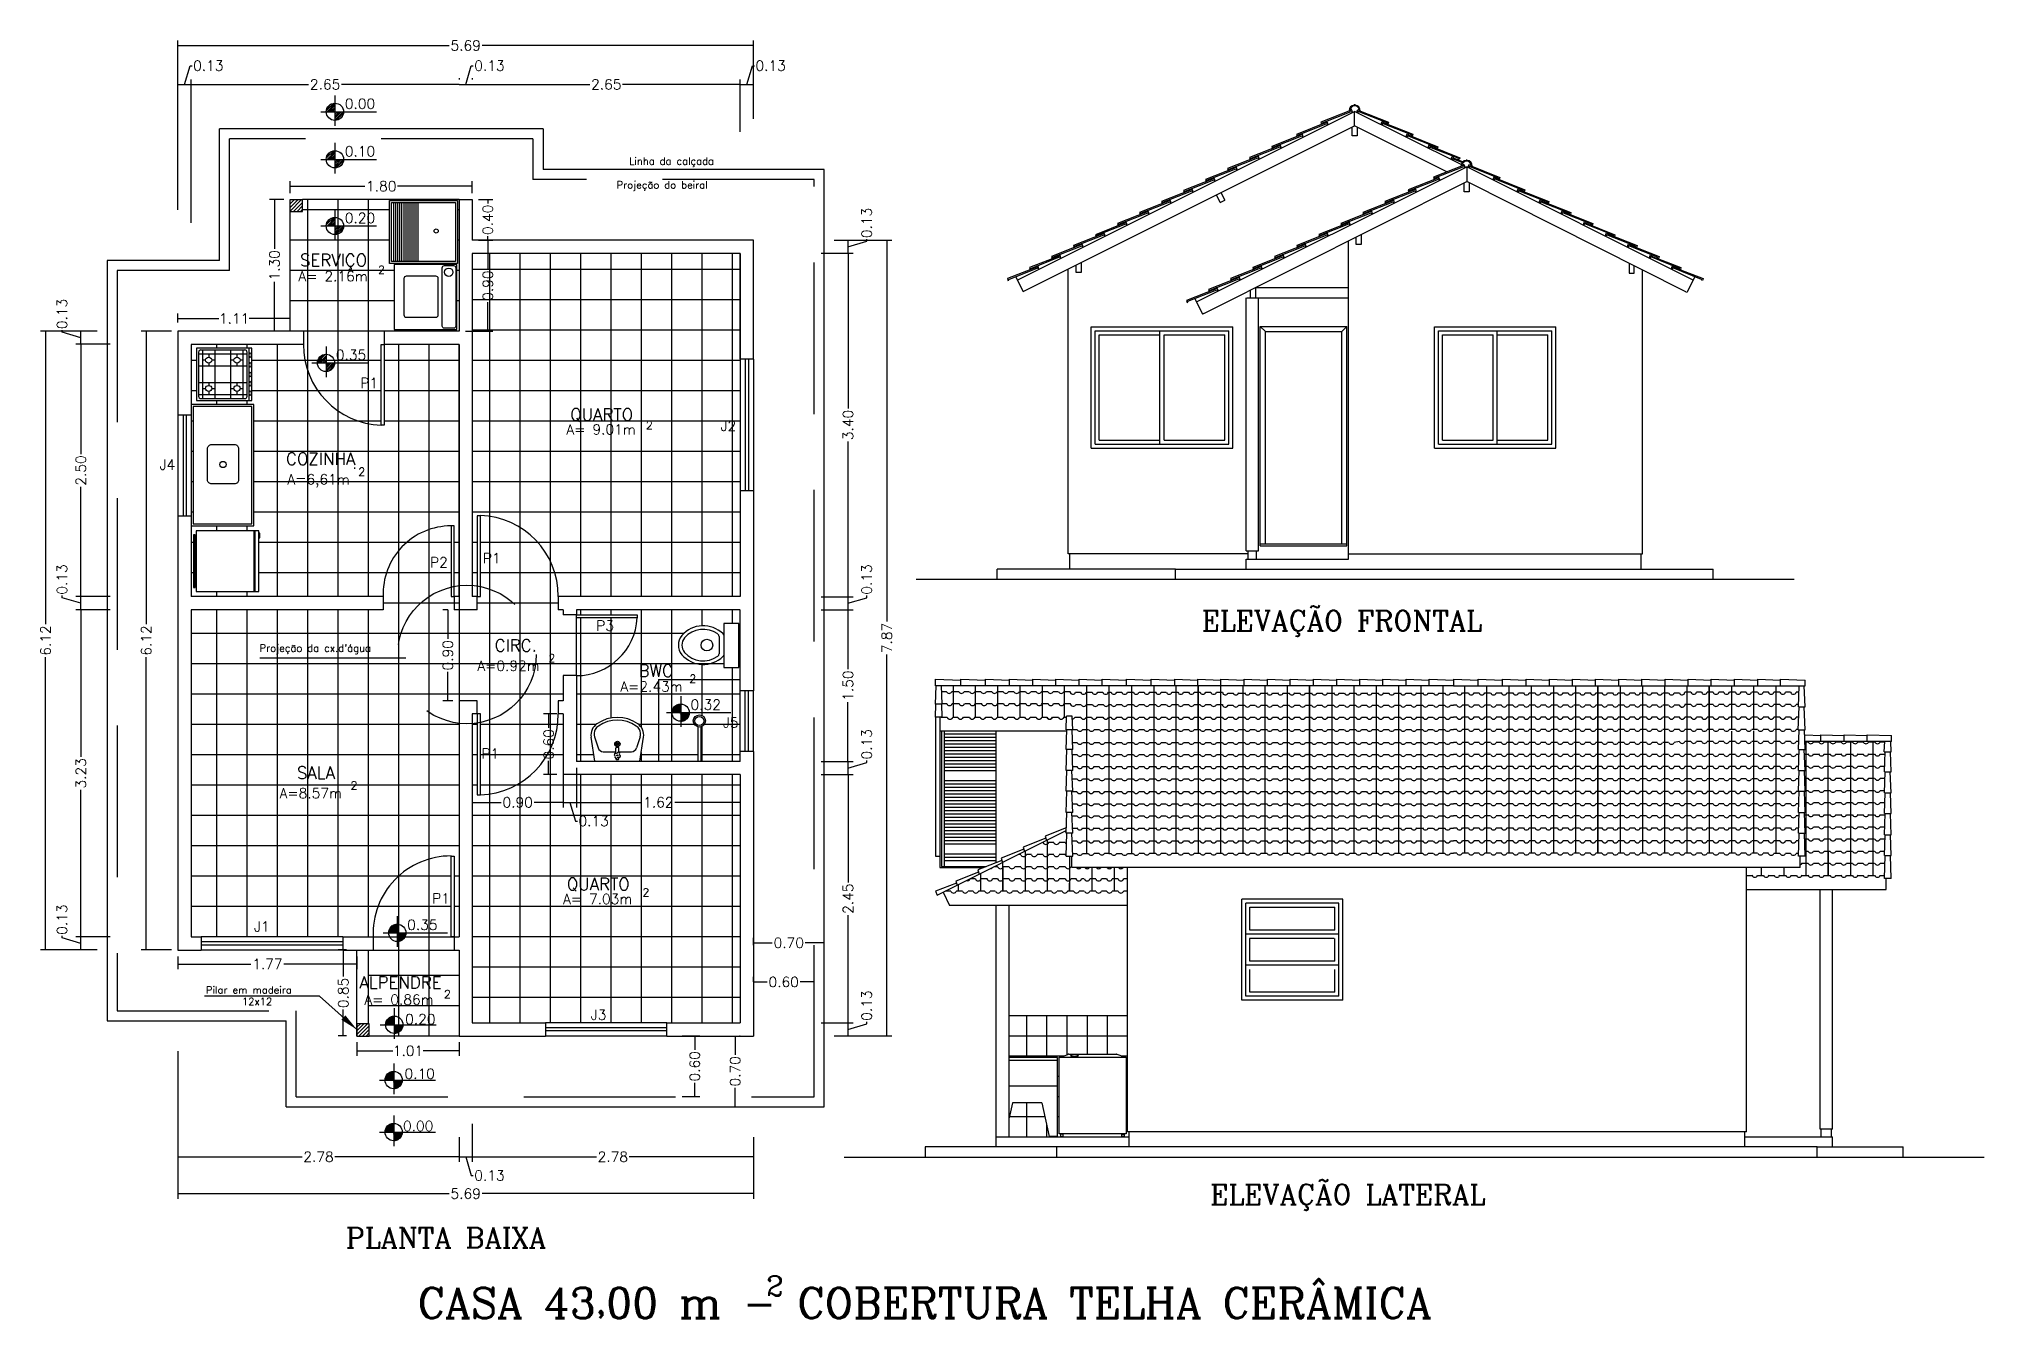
# Model space of a CAD drawing. Extents: x 359 to 444.1, y -24.8 to 1.
# Drawn here: x 359.03 to 378.27, y -11.6 to 1.05 of the extents above; entities that cross this region are included whole.
import ezdxf

# ---------------------------------------------------------------- set-up
doc = ezdxf.new("R2010")
doc.units = 0
doc.header["$LTSCALE"] = 20
doc.linetypes.add('DASHED2', pattern=[0.375, 0.25, -0.125])
doc.layers.get('0').update_dxf_attribs({"linetype": 'CONTINUOUS'})
doc.layers.get('DEFPOINTS').update_dxf_attribs({"linetype": 'CONTINUOUS'})
for name, color, linetype in [('APARELHOS', 244, 'CONTINUOUS'), ('AZULEJO', 30, 'CONTINUOUS'), ('CONCRETO', 5, 'CONTINUOUS'), ('CORTE', 244, 'CONTINUOUS'), ('CORTETERRA', 244, 'CONTINUOUS'), ('COTAS', 244, 'CONTINUOUS'), ('JANELA', 5, 'CONTINUOUS'), ('PAREDE', 7, 'CONTINUOUS'), ('PILAR', 1, 'CONTINUOUS'), ('PISO', 30, 'CONTINUOUS'), ('PORTA', 1, 'CONTINUOUS'), ('PORTA2', 30, 'CONTINUOUS'), ('PROJEÇÃO', 30, 'DASHED2'), ('TELHADO', 30, 'CONTINUOUS'), ('TEXTO', 1, 'CONTINUOUS'), ('VISTAL', 30, 'CONTINUOUS'), ('VISTAP', 244, 'CONTINUOUS')]:
    doc.layers.add(name, color=color, linetype=linetype)
doc.styles.add('ROMANC', font='ROMANC.SHX')
doc.dimstyles.get("Standard").update_dxf_attribs({"dimtxt": 0.1, "dimasz": 0.18, "dimexe": 0.05, "dimexo": 0.0625, "dimgap": 0.01, "dimtad": 0, "dimzin": 0, "dimtxsty": 'ROMANC', "dimblk1": 'NONE', "dimblk2": 'NONE', "dimsah": 1, "dimcen": 0.09, "dimclrd": 30, "dimclre": 30, "dimazin": 3, "dimtfac": 1, "dimtdec": 4, "dimtofl": 0, "dimtmove": 0, "dimatfit": 3, "dimtolj": 1, "dimtzin": 0})

msp = doc.modelspace()

# ---------------------------------------------------------------- texts
at = {"layer": 'TEXTO', "color": 1, "linetype": 'CONTINUOUS', "style": 'ROMANC'}
for s, p in [('0.00', (362.059, 0.355)), ('0.10', (362.059, -0.116)), ('0.35', (361.971, -2.129)), ('0.32', (365.478, -5.588)), ('0.35', (362.676, -7.765)), ('0.20', (362.655, -8.699)), ('0.10', (362.65, -9.238)), ('0.00', (362.634, -9.755))]:
    msp.add_text(s, height=0.1, dxfattribs=at).set_placement(p)
at = {"layer": 'TEXTO', "color": 244, "ltscale": 0.3, "style": 'ROMANC'}
for s, p in [('Linha da calçada', (364.87, -0.199)), ('Projeção do beiral', (364.746, -0.434)), ("Projeção da cx.d'água", (361.216, -5.015))]:
    msp.add_text(s, height=0.072, dxfattribs=at).set_placement(p)
at = {"layer": 'TEXTO', "linetype": 'CONTINUOUS', "style": 'ROMANC'}
msp.add_text('0.20', height=0.1, dxfattribs=at).set_placement((362.059, -0.775))
at = {"layer": 'TEXTO', "ltscale": 0.3, "style": 'ROMANC'}
for s, height, p in [('SERVIÇO', 0.12, (361.616, -1.201)), ('A= 2.16m', 0.1, (361.6, -1.351)), ('2', 0.08, (362.387, -1.277)), ('QUARTO', 0.12, (364.288, -2.729)), ('A= 9.01m', 0.1, (364.25, -2.866)), ('2', 0.08, (365.036, -2.815)), ('J2', 0.1, (365.775, -2.83)), ('COZINHA', 0.12, (361.478, -3.167)), ('A=6,61m', 0.1, (361.491, -3.36)), ('2', 0.08, (362.192, -3.274)), ('P2', 0.1, (362.901, -4.18)), ('P1', 0.1, (363.424, -4.14))]:
    msp.add_text(s, height=height, dxfattribs=at).set_placement(p)
at = {"layer": 'TEXTO', "color": 1, "ltscale": 0.3, "style": 'ROMANC'}
for s, height, p in [('P1', 0.1, (362.212, -2.407)), ('J4', 0.1, (360.228, -3.215)), ('P3', 0.1, (364.545, -4.807)), ('CIRC.', 0.12, (363.541, -5.012)), ('A=0.92m', 0.1, (363.369, -5.204)), ('2', 0.08, (364.071, -5.119)), ('BWC', 0.12, (364.964, -5.262)), ('A=2.43m', 0.1, (364.783, -5.409)), ('2', 0.08, (365.465, -5.321)), ('J5', 0.1, (365.797, -5.765)), ('SALA', 0.12, (361.585, -6.271)), ('P1', 0.1, (363.41, -6.072)), ('2', 0.08, (362.115, -6.378)), ('A=8.57m', 0.1, (361.414, -6.463)), ('QUARTO', 0.12, (364.254, -7.372)), ('P1', 0.1, (362.922, -7.504)), ('A= 7.03m', 0.1, (364.216, -7.51)), ('2', 0.08, (365.002, -7.435)), ('J1', 0.1, (361.162, -7.783)), ('ALPENDRE', 0.12, (362.203, -8.345)), ('Pilar em madeira', 0.072, (360.686, -8.396)), ('12x12', 0.072, (361.042, -8.51)), ('A= 0.86m', 0.1, (362.252, -8.505)), ('2', 0.08, (363.039, -8.442)), ('J3', 0.1, (364.491, -8.655))]:
    msp.add_text(s, height=height, dxfattribs=at).set_placement(p)
at = {"layer": 'TEXTO', "color": 5, "ltscale": 0.3, "style": 'ROMANC'}
for s, height, p in [('ELEVAÇÃO FRONTAL', 0.2, (370.532, -4.807)), ('ELEVAÇÃO LATERAL', 0.2, (370.616, -10.482)), ('PLANTA BAIXA', 0.2, (362.069, -10.91)), ('CASA 43,00 m - COBERTURA TELHA CERÂMICA', 0.3, (362.779, -11.605)), ('2', 0.2, (366.226, -11.386))]:
    msp.add_text(s, height=height, dxfattribs=at).set_placement(p)

# ---------------------------------------------------------------- blocks, each defined once
blk = doc.blocks.new('*D117')
at = {"color": 30, "linetype": 'BYBLOCK'}
for p, q in [((402.864, -7.521), (403.434, -7.521)), ((403.384, -7.521), (403.384, -11.294)), ((403.384, -15.391), (403.384, -11.619)), ((402.864, -15.391), (403.434, -15.391))]:
    blk.add_line(p, q, dxfattribs=at)
at = {"layer": 'DEFPOINTS', "color": 0, "linetype": 'BYBLOCK'}
for p in [(402.064, -7.521), (402.064, -15.391), (403.384, -15.391)]:
    blk.add_point(p, dxfattribs=at)
at = {"color": 0, "linetype": 'BYBLOCK', "insert": (403.384, -11.456), "char_height": 0.1, "attachment_point": 5, "rotation": 90, "style": 'ROMANC'}
blk.add_mtext('\\A1;7.87', dxfattribs=at)
blk = doc.blocks.new('_NONE')
at = {"color": 0, "linetype": 'BYBLOCK'}
blk.add_circle((0, 0), 0.25, dxfattribs=at)
blk = doc.blocks.new('*D115')
at = {"color": 30, "linetype": 'BYBLOCK'}
for p, q in [((402.999, -12.807), (402.999, -13.872)), ((402.999, -15.261), (402.999, -14.197)), ((402.734, -15.261), (403.049, -15.261))]:
    blk.add_line(p, q, dxfattribs=at)
at = {"layer": 'DEFPOINTS', "color": 0, "linetype": 'BYBLOCK'}
for p in [(401.934, -12.807), (401.934, -15.261), (402.999, -15.261)]:
    blk.add_point(p, dxfattribs=at)
at = {"color": 0, "linetype": 'BYBLOCK', "insert": (402.999, -14.034), "char_height": 0.1, "attachment_point": 5, "rotation": 90, "style": 'ROMANC'}
blk.add_mtext('\\A1;2.45', dxfattribs=at)
blk = doc.blocks.new('*D104')
at = {"color": 30, "linetype": 'BYBLOCK'}
for p, q in [((396.374, -15.541), (396.374, -17.001)), ((402.064, -16.391), (402.064, -17.001)), ((396.374, -16.951), (399.056, -16.951)), ((402.064, -16.951), (399.381, -16.951))]:
    blk.add_line(p, q, dxfattribs=at)
at = {"layer": 'DEFPOINTS', "color": 0, "linetype": 'BYBLOCK'}
for p in [(396.374, -14.541), (402.064, -15.391), (402.064, -16.951)]:
    blk.add_point(p, dxfattribs=at)
at = {"color": 0, "linetype": 'BYBLOCK', "insert": (399.219, -16.951), "char_height": 0.1, "attachment_point": 5, "style": 'ROMANC'}
blk.add_mtext('\\A1;5.69', dxfattribs=at)
blk = doc.blocks.new('*D101')
at = {"color": 30, "linetype": 'BYBLOCK'}
for p, q in [((396.374, -15.541), (396.374, -16.636)), ((399.154, -16.391), (399.154, -16.636)), ((396.374, -16.586), (397.601, -16.586)), ((399.154, -16.586), (397.926, -16.586))]:
    blk.add_line(p, q, dxfattribs=at)
at = {"layer": 'DEFPOINTS', "color": 0, "linetype": 'BYBLOCK'}
for p in [(396.374, -14.541), (399.154, -15.391), (399.154, -16.586)]:
    blk.add_point(p, dxfattribs=at)
at = {"color": 0, "linetype": 'BYBLOCK', "insert": (397.764, -16.586), "char_height": 0.1, "attachment_point": 5, "style": 'ROMANC'}
blk.add_mtext('\\A1;2.78', dxfattribs=at)
blk = doc.blocks.new('*D98')
at = {"color": 30, "linetype": 'BYBLOCK'}
for p, q in [((398.042, -14.541), (397.959, -14.541)), ((398.009, -14.541), (398.009, -14.804)), ((398.009, -15.391), (398.009, -15.129)), ((398.042, -15.391), (397.959, -15.391))]:
    blk.add_line(p, q, dxfattribs=at)
at = {"layer": 'DEFPOINTS', "color": 0, "linetype": 'BYBLOCK'}
for p in [(398.009, -14.541), (398.104, -14.541), (398.104, -15.391)]:
    blk.add_point(p, dxfattribs=at)
at = {"color": 0, "linetype": 'BYBLOCK', "insert": (398.009, -14.966), "char_height": 0.1, "attachment_point": 5, "rotation": 90, "style": 'ROMANC'}
blk.add_mtext('\\A1;0.85', dxfattribs=at)
blk = doc.blocks.new('*D103')
at = {"color": 30, "linetype": 'BYBLOCK'}
for p, q in [((402.064, -16.391), (402.064, -16.636)), ((399.284, -16.586), (400.511, -16.586)), ((402.064, -16.586), (400.836, -16.586))]:
    blk.add_line(p, q, dxfattribs=at)
at = {"layer": 'DEFPOINTS', "color": 0, "linetype": 'BYBLOCK'}
for p in [(399.284, -15.261), (402.064, -15.391), (402.064, -16.586)]:
    blk.add_point(p, dxfattribs=at)
at = {"color": 0, "linetype": 'BYBLOCK', "insert": (400.674, -16.586), "char_height": 0.1, "attachment_point": 5, "style": 'ROMANC'}
blk.add_mtext('\\A1;2.78', dxfattribs=at)
blk = doc.blocks.new('*X13')
at = {"color": 0, "linetype": 'CONTINUOUS'}
for p, q in [((217.21, -877.821), (217.294, -877.736)), ((217.21, -877.819), (217.292, -877.737)), ((217.21, -877.817), (217.291, -877.737)), ((217.21, -877.816), (217.289, -877.737)), ((217.21, -877.814), (217.287, -877.737)), ((217.21, -877.812), (217.285, -877.737)), ((217.21, -877.81), (217.283, -877.737)), ((217.211, -877.822), (217.295, -877.737)), ((217.211, -877.807), (217.281, -877.738)), ((217.211, -877.805), (217.278, -877.738)), ((217.212, -877.822), (217.295, -877.739)), ((217.212, -877.803), (217.276, -877.739)), ((217.212, -877.801), (217.274, -877.739)), ((217.213, -877.798), (217.271, -877.74)), ((217.214, -877.822), (217.295, -877.741)), ((217.214, -877.796), (217.269, -877.741)), ((217.215, -877.793), (217.266, -877.741)), ((217.216, -877.822), (217.295, -877.743)), ((217.216, -877.79), (217.263, -877.743)), ((217.217, -877.787), (217.26, -877.744)), ((217.218, -877.822), (217.295, -877.744)), ((217.219, -877.784), (217.257, -877.745)), ((217.219, -877.822), (217.295, -877.746)), ((217.22, -877.78), (217.253, -877.747)), ((217.221, -877.822), (217.295, -877.748)), ((217.223, -877.822), (217.295, -877.75)), ((217.223, -877.776), (217.249, -877.75)), ((217.225, -877.822), (217.295, -877.752)), ((217.226, -877.822), (217.295, -877.753)), ((217.227, -877.77), (217.243, -877.754)), ((217.228, -877.822), (217.295, -877.755)), ((217.23, -877.822), (217.295, -877.757)), ((217.232, -877.822), (217.295, -877.759)), ((217.234, -877.822), (217.295, -877.76)), ((217.235, -877.822), (217.295, -877.762)), ((217.237, -877.822), (217.295, -877.764)), ((217.239, -877.822), (217.295, -877.766)), ((217.241, -877.822), (217.295, -877.767)), ((217.242, -877.822), (217.295, -877.769)), ((217.244, -877.822), (217.295, -877.771)), ((217.246, -877.822), (217.295, -877.773)), ((217.248, -877.822), (217.295, -877.775)), ((217.249, -877.822), (217.295, -877.776)), ((217.251, -877.822), (217.295, -877.778)), ((217.253, -877.822), (217.295, -877.78)), ((217.255, -877.822), (217.295, -877.782)), ((217.257, -877.822), (217.295, -877.783)), ((217.258, -877.822), (217.295, -877.785)), ((217.26, -877.822), (217.295, -877.787)), ((217.262, -877.822), (217.295, -877.789)), ((217.264, -877.822), (217.295, -877.79)), ((217.265, -877.822), (217.295, -877.792)), ((217.267, -877.822), (217.295, -877.794)), ((217.269, -877.822), (217.295, -877.796)), ((217.271, -877.822), (217.295, -877.798)), ((217.272, -877.822), (217.295, -877.799)), ((217.274, -877.822), (217.295, -877.801)), ((217.276, -877.822), (217.295, -877.803)), ((217.278, -877.822), (217.295, -877.805)), ((217.279, -877.822), (217.295, -877.806)), ((217.281, -877.822), (217.295, -877.808)), ((217.283, -877.822), (217.295, -877.81)), ((217.285, -877.822), (217.295, -877.812)), ((217.287, -877.822), (217.295, -877.813)), ((217.288, -877.822), (217.295, -877.815)), ((217.29, -877.822), (217.295, -877.817)), ((217.292, -877.822), (217.295, -877.819)), ((217.294, -877.822), (217.295, -877.821)), ((217.295, -877.822), (217.295, -877.822)), ((217.295, -877.824), (217.297, -877.822)), ((217.295, -877.826), (217.299, -877.822)), ((217.295, -877.828), (217.301, -877.822)), ((217.295, -877.829), (217.302, -877.822)), ((217.295, -877.831), (217.304, -877.822)), ((217.295, -877.833), (217.306, -877.822)), ((217.295, -877.835), (217.308, -877.822)), ((217.295, -877.836), (217.31, -877.822)), ((217.295, -877.838), (217.311, -877.822)), ((217.295, -877.84), (217.313, -877.822)), ((217.295, -877.842), (217.315, -877.822)), ((217.295, -877.843), (217.317, -877.822)), ((217.295, -877.845), (217.318, -877.822)), ((217.295, -877.847), (217.32, -877.822)), ((217.295, -877.849), (217.322, -877.822)), ((217.295, -877.851), (217.324, -877.822)), ((217.295, -877.852), (217.325, -877.822)), ((217.295, -877.854), (217.327, -877.822)), ((217.295, -877.856), (217.329, -877.822)), ((217.295, -877.858), (217.331, -877.822)), ((217.295, -877.859), (217.333, -877.822)), ((217.295, -877.861), (217.334, -877.822)), ((217.295, -877.863), (217.336, -877.822)), ((217.295, -877.865), (217.338, -877.822)), ((217.295, -877.866), (217.34, -877.822)), ((217.295, -877.868), (217.341, -877.822)), ((217.295, -877.87), (217.343, -877.822)), ((217.295, -877.872), (217.345, -877.822)), ((217.295, -877.874), (217.347, -877.822)), ((217.295, -877.875), (217.348, -877.822)), ((217.295, -877.877), (217.35, -877.822)), ((217.295, -877.879), (217.352, -877.822)), ((217.295, -877.881), (217.354, -877.822)), ((217.295, -877.882), (217.355, -877.822)), ((217.295, -877.884), (217.357, -877.822)), ((217.295, -877.886), (217.359, -877.822)), ((217.295, -877.888), (217.361, -877.822)), ((217.295, -877.889), (217.363, -877.822)), ((217.295, -877.891), (217.364, -877.822)), ((217.295, -877.893), (217.366, -877.822)), ((217.295, -877.895), (217.368, -877.822)), ((217.295, -877.897), (217.37, -877.822)), ((217.295, -877.898), (217.371, -877.822)), ((217.295, -877.9), (217.373, -877.822)), ((217.295, -877.902), (217.375, -877.822)), ((217.295, -877.904), (217.377, -877.822)), ((217.295, -877.905), (217.378, -877.822)), ((217.295, -877.907), (217.38, -877.822)), ((217.297, -877.907), (217.38, -877.823)), ((217.298, -877.907), (217.38, -877.825)), ((217.3, -877.907), (217.38, -877.827)), ((217.302, -877.907), (217.38, -877.829)), ((217.304, -877.907), (217.38, -877.831)), ((217.306, -877.907), (217.38, -877.833)), ((217.308, -877.906), (217.379, -877.835)), ((217.31, -877.906), (217.379, -877.837)), ((217.313, -877.906), (217.379, -877.839)), ((217.315, -877.905), (217.378, -877.842)), ((217.317, -877.904), (217.378, -877.844)), ((217.32, -877.904), (217.377, -877.847)), ((217.322, -877.903), (217.376, -877.849)), ((217.325, -877.902), (217.375, -877.852)), ((217.328, -877.901), (217.374, -877.855)), ((217.331, -877.899), (217.373, -877.858)), ((217.335, -877.898), (217.371, -877.861)), ((217.339, -877.895), (217.369, -877.865)), ((217.343, -877.892), (217.365, -877.87)), ((217.351, -877.886), (217.359, -877.878))]:
    blk.add_line(p, q, dxfattribs=at)
blk = doc.blocks.new('*X62')
at = {"color": 0, "linetype": 'CONTINUOUS'}
for p, q in [((423.009, -15.008), (423.113, -14.904)), ((423.009, -14.973), (423.078, -14.904)), ((423.009, -14.937), (423.043, -14.904)), ((423.029, -15.024), (423.129, -14.923)), ((423.064, -15.024), (423.129, -14.959)), ((423.099, -15.024), (423.129, -14.994))]:
    blk.add_line(p, q, dxfattribs=at)
blk = doc.blocks.new('*D102')
at = {"color": 30, "linetype": 'BYBLOCK'}
for p, q in [((399.284, -16.261), (399.284, -16.636)), ((399.154, -16.586), (399.284, -16.586)), ((399.219, -16.586), (399.274, -16.771)), ((399.274, -16.771), (399.294, -16.771))]:
    blk.add_line(p, q, dxfattribs=at)
at = {"layer": 'DEFPOINTS', "color": 0, "linetype": 'BYBLOCK'}
for p in [(399.284, -15.261), (399.154, -15.391), (399.284, -16.586)]:
    blk.add_point(p, dxfattribs=at)
at = {"color": 0, "linetype": 'BYBLOCK', "insert": (399.304, -16.771), "char_height": 0.1, "attachment_point": 4, "style": 'ROMANC'}
blk.add_mtext('\\A1;0.13', dxfattribs=at)
blk = doc.blocks.new('*D100')
at = {"color": 30, "linetype": 'BYBLOCK'}
for p, q in [((398.144, -15.454), (398.144, -15.588)), ((398.144, -15.538), (398.498, -15.538)), ((399.154, -15.538), (398.799, -15.538)), ((399.154, -15.454), (399.154, -15.588))]:
    blk.add_line(p, q, dxfattribs=at)
at = {"layer": 'DEFPOINTS', "color": 0, "linetype": 'BYBLOCK'}
for p in [(398.144, -15.391), (399.154, -15.391), (399.154, -15.538)]:
    blk.add_point(p, dxfattribs=at)
at = {"color": 0, "linetype": 'BYBLOCK', "insert": (398.649, -15.538), "char_height": 0.1, "attachment_point": 5, "style": 'ROMANC'}
blk.add_mtext('\\A1;1.01', dxfattribs=at)
blk = doc.blocks.new('*D127')
at = {"color": 30, "linetype": 'BYBLOCK'}
for p, q in [((402.064, -14.857), (402.064, -14.807)), ((402.664, -14.857), (402.664, -14.807)), ((402.064, -14.857), (402.201, -14.857)), ((402.664, -14.857), (402.526, -14.857))]:
    blk.add_line(p, q, dxfattribs=at)
at = {"layer": 'DEFPOINTS', "color": 0, "linetype": 'BYBLOCK'}
for p in [(402.064, -14.92), (402.664, -14.857), (402.664, -14.92)]:
    blk.add_point(p, dxfattribs=at)
at = {"color": 0, "linetype": 'BYBLOCK', "insert": (402.364, -14.857), "char_height": 0.1, "attachment_point": 5, "style": 'ROMANC'}
blk.add_mtext('\\A1;0.60', dxfattribs=at)
blk = doc.blocks.new('*D126')
at = {"color": 30, "linetype": 'BYBLOCK'}
for p, q in [((401.358, -15.391), (401.534, -15.391)), ((401.484, -15.391), (401.484, -15.529)), ((401.484, -15.991), (401.484, -15.854)), ((401.358, -15.991), (401.534, -15.991))]:
    blk.add_line(p, q, dxfattribs=at)
at = {"layer": 'DEFPOINTS', "color": 0, "linetype": 'BYBLOCK'}
for p in [(401.295, -15.391), (401.484, -15.391), (401.295, -15.991)]:
    blk.add_point(p, dxfattribs=at)
at = {"color": 0, "linetype": 'BYBLOCK', "insert": (401.484, -15.691), "char_height": 0.1, "attachment_point": 5, "rotation": 90, "style": 'ROMANC'}
blk.add_mtext('\\A1;0.60', dxfattribs=at)
blk = doc.blocks.new('*D125')
at = {"color": 30, "linetype": 'BYBLOCK'}
for p, q in [((401.883, -15.391), (401.883, -15.579)), ((401.926, -15.391), (401.933, -15.391)), ((401.883, -16.091), (401.883, -15.904)), ((401.926, -16.091), (401.933, -16.091))]:
    blk.add_line(p, q, dxfattribs=at)
at = {"layer": 'DEFPOINTS', "color": 0, "linetype": 'BYBLOCK'}
for p in [(401.864, -15.391), (401.883, -15.391), (401.864, -16.091)]:
    blk.add_point(p, dxfattribs=at)
at = {"color": 0, "linetype": 'BYBLOCK', "insert": (401.883, -15.741), "char_height": 0.1, "attachment_point": 5, "rotation": 90, "style": 'ROMANC'}
blk.add_mtext('\\A1;0.70', dxfattribs=at)
blk = doc.blocks.new('*D116')
at = {"color": 30, "linetype": 'BYBLOCK'}
for p, q in [((402.999, -15.261), (402.999, -15.391)), ((402.999, -15.326), (403.184, -15.271)), ((403.184, -15.271), (403.184, -15.251)), ((402.864, -15.391), (403.049, -15.391))]:
    blk.add_line(p, q, dxfattribs=at)
at = {"layer": 'DEFPOINTS', "color": 0, "linetype": 'BYBLOCK'}
for p in [(401.934, -15.261), (402.064, -15.391), (402.999, -15.391)]:
    blk.add_point(p, dxfattribs=at)
at = {"color": 0, "linetype": 'BYBLOCK', "insert": (403.184, -15.241), "char_height": 0.1, "attachment_point": 4, "rotation": 90, "style": 'ROMANC'}
blk.add_mtext('\\A1;0.13', dxfattribs=at)
blk = doc.blocks.new('*D123')
at = {"color": 30, "linetype": 'BYBLOCK'}
for p, q in [((395.521, -8.421), (395.014, -8.421)), ((395.064, -8.421), (395.064, -11.319)), ((395.064, -14.541), (395.064, -11.644)), ((395.521, -14.541), (395.014, -14.541))]:
    blk.add_line(p, q, dxfattribs=at)
at = {"layer": 'DEFPOINTS', "color": 0, "linetype": 'BYBLOCK'}
for p in [(395.064, -8.421), (396.321, -8.421), (396.321, -14.541)]:
    blk.add_point(p, dxfattribs=at)
at = {"color": 0, "linetype": 'BYBLOCK', "insert": (395.064, -11.481), "char_height": 0.1, "attachment_point": 5, "rotation": 90, "style": 'ROMANC'}
blk.add_mtext('\\A1;6.12', dxfattribs=at)
blk = doc.blocks.new('*D122')
at = {"color": 30, "linetype": 'BYBLOCK'}
for p, q in [((395.228, -8.431), (395.228, -8.411)), ((395.413, -8.486), (395.228, -8.431)), ((395.574, -8.421), (395.363, -8.421)), ((395.413, -8.551), (395.413, -8.421))]:
    blk.add_line(p, q, dxfattribs=at)
at = {"layer": 'DEFPOINTS', "color": 0, "linetype": 'BYBLOCK'}
for p in [(395.413, -8.421), (396.374, -8.421), (396.504, -8.551)]:
    blk.add_point(p, dxfattribs=at)
at = {"color": 0, "linetype": 'BYBLOCK', "insert": (395.228, -8.401), "char_height": 0.1, "attachment_point": 4, "rotation": 90, "style": 'ROMANC'}
blk.add_mtext('\\A1;0.13', dxfattribs=at)
blk = doc.blocks.new('*D121')
at = {"color": 30, "linetype": 'BYBLOCK'}
for p, q in [((395.704, -8.551), (395.363, -8.551)), ((395.413, -8.551), (395.413, -9.637)), ((395.413, -11.047), (395.413, -9.962))]:
    blk.add_line(p, q, dxfattribs=at)
at = {"layer": 'DEFPOINTS', "color": 0, "linetype": 'BYBLOCK'}
for p in [(395.413, -8.551), (396.504, -8.551), (396.504, -11.047)]:
    blk.add_point(p, dxfattribs=at)
at = {"color": 0, "linetype": 'BYBLOCK', "insert": (395.413, -9.799), "char_height": 0.1, "attachment_point": 5, "rotation": 90, "style": 'ROMANC'}
blk.add_mtext('\\A1;2.50', dxfattribs=at)
blk = doc.blocks.new('*D120')
at = {"color": 30, "linetype": 'BYBLOCK'}
for p, q in [((395.228, -11.057), (395.228, -11.037)), ((395.413, -11.112), (395.228, -11.057)), ((395.704, -11.047), (395.363, -11.047)), ((395.413, -11.177), (395.413, -11.047))]:
    blk.add_line(p, q, dxfattribs=at)
at = {"layer": 'DEFPOINTS', "color": 0, "linetype": 'BYBLOCK'}
for p in [(395.413, -11.047), (396.504, -11.047), (396.504, -11.177)]:
    blk.add_point(p, dxfattribs=at)
at = {"color": 0, "linetype": 'BYBLOCK', "insert": (395.228, -11.027), "char_height": 0.1, "attachment_point": 4, "rotation": 90, "style": 'ROMANC'}
blk.add_mtext('\\A1;0.13', dxfattribs=at)
blk = doc.blocks.new('*D119')
at = {"color": 30, "linetype": 'BYBLOCK'}
for p, q in [((395.704, -11.177), (395.363, -11.177)), ((395.413, -11.177), (395.413, -12.632)), ((395.413, -14.411), (395.413, -12.957))]:
    blk.add_line(p, q, dxfattribs=at)
at = {"layer": 'DEFPOINTS', "color": 0, "linetype": 'BYBLOCK'}
for p in [(395.413, -11.177), (396.504, -11.177), (396.504, -14.411)]:
    blk.add_point(p, dxfattribs=at)
at = {"color": 0, "linetype": 'BYBLOCK', "insert": (395.413, -12.794), "char_height": 0.1, "attachment_point": 5, "rotation": 90, "style": 'ROMANC'}
blk.add_mtext('\\A1;3.23', dxfattribs=at)
blk = doc.blocks.new('*D118')
at = {"color": 30, "linetype": 'BYBLOCK'}
for p, q in [((395.228, -14.421), (395.228, -14.401)), ((395.413, -14.476), (395.228, -14.421)), ((395.704, -14.411), (395.363, -14.411)), ((395.413, -14.541), (395.413, -14.411)), ((395.574, -14.541), (395.363, -14.541))]:
    blk.add_line(p, q, dxfattribs=at)
at = {"layer": 'DEFPOINTS', "color": 0, "linetype": 'BYBLOCK'}
for p in [(395.413, -14.411), (396.504, -14.411), (396.374, -14.541)]:
    blk.add_point(p, dxfattribs=at)
at = {"color": 0, "linetype": 'BYBLOCK', "insert": (395.228, -14.391), "char_height": 0.1, "attachment_point": 4, "rotation": 90, "style": 'ROMANC'}
blk.add_mtext('\\A1;0.13', dxfattribs=at)
blk = doc.blocks.new('*D111')
at = {"color": 30, "linetype": 'BYBLOCK'}
for p, q in [((402.999, -7.651), (402.999, -9.187)), ((402.999, -11.047), (402.999, -9.512)), ((402.734, -11.047), (403.049, -11.047))]:
    blk.add_line(p, q, dxfattribs=at)
at = {"layer": 'DEFPOINTS', "color": 0, "linetype": 'BYBLOCK'}
for p in [(401.934, -7.651), (401.934, -11.047), (402.999, -11.047)]:
    blk.add_point(p, dxfattribs=at)
at = {"color": 0, "linetype": 'BYBLOCK', "insert": (402.999, -9.349), "char_height": 0.1, "attachment_point": 5, "rotation": 90, "style": 'ROMANC'}
blk.add_mtext('\\A1;3.40', dxfattribs=at)
blk = doc.blocks.new('*D93')
at = {"color": 30, "linetype": 'BYBLOCK'}
for p, q in [((399.154, -5.919), (399.154, -5.931)), ((396.504, -5.981), (397.666, -5.981)), ((399.154, -5.981), (397.991, -5.981))]:
    blk.add_line(p, q, dxfattribs=at)
at = {"layer": 'DEFPOINTS', "color": 0, "linetype": 'BYBLOCK'}
for p in [(399.154, -5.981), (399.154, -7.119), (396.504, -8.551)]:
    blk.add_point(p, dxfattribs=at)
at = {"color": 0, "linetype": 'BYBLOCK', "insert": (397.829, -5.981), "char_height": 0.1, "attachment_point": 5, "style": 'ROMANC'}
blk.add_mtext('\\A1;2.65', dxfattribs=at)
blk = doc.blocks.new('*D92')
at = {"color": 30, "linetype": 'BYBLOCK'}
for p, q in [((396.374, -7.221), (396.374, -5.931)), ((396.439, -5.981), (396.494, -5.796)), ((396.494, -5.796), (396.514, -5.796)), ((396.504, -7.351), (396.504, -5.931)), ((396.374, -5.981), (396.504, -5.981))]:
    blk.add_line(p, q, dxfattribs=at)
at = {"layer": 'DEFPOINTS', "color": 0, "linetype": 'BYBLOCK'}
for p in [(396.504, -5.981), (396.374, -8.421), (396.504, -8.551)]:
    blk.add_point(p, dxfattribs=at)
at = {"color": 0, "linetype": 'BYBLOCK', "insert": (396.524, -5.796), "char_height": 0.1, "attachment_point": 4, "style": 'ROMANC'}
blk.add_mtext('\\A1;0.13', dxfattribs=at)
blk = doc.blocks.new('*D87')
at = {"color": 30, "linetype": 'BYBLOCK'}
for p, q in [((396.311, -8.421), (396.01, -8.421)), ((396.06, -8.421), (396.06, -11.319)), ((396.06, -14.541), (396.06, -11.644)), ((396.311, -14.541), (396.01, -14.541))]:
    blk.add_line(p, q, dxfattribs=at)
at = {"layer": 'DEFPOINTS', "color": 0, "linetype": 'BYBLOCK'}
for p in [(396.06, -8.421), (396.374, -8.421), (396.374, -14.541)]:
    blk.add_point(p, dxfattribs=at)
at = {"color": 0, "linetype": 'BYBLOCK', "insert": (396.06, -11.481), "char_height": 0.1, "attachment_point": 5, "rotation": 90, "style": 'ROMANC'}
blk.add_mtext('\\A1;6.12', dxfattribs=at)
blk = doc.blocks.new('*D105')
at = {"color": 30, "linetype": 'BYBLOCK'}
for p, q in [((399.284, -12.27), (399.284, -13.131)), ((400.184, -12.27), (400.184, -13.131)), ((399.284, -13.081), (399.571, -13.081)), ((400.184, -13.081), (399.896, -13.081))]:
    blk.add_line(p, q, dxfattribs=at)
at = {"layer": 'DEFPOINTS', "color": 0, "linetype": 'BYBLOCK'}
for p in [(399.284, -12.207), (400.184, -12.207), (400.184, -13.081)]:
    blk.add_point(p, dxfattribs=at)
at = {"color": 0, "linetype": 'BYBLOCK', "insert": (399.734, -13.081), "char_height": 0.1, "attachment_point": 5, "style": 'ROMANC'}
blk.add_mtext('\\A1;0.90', dxfattribs=at)
blk = doc.blocks.new('*D108')
at = {"color": 30, "linetype": 'BYBLOCK'}
for p, q in [((399.041, -11.177), (398.992, -11.177)), ((399.042, -11.177), (399.042, -11.465)), ((399.042, -12.077), (399.042, -11.79)), ((399.091, -12.077), (398.992, -12.077))]:
    blk.add_line(p, q, dxfattribs=at)
at = {"layer": 'DEFPOINTS', "color": 0, "linetype": 'BYBLOCK'}
for p in [(399.042, -11.177), (399.104, -11.177), (399.154, -12.077)]:
    blk.add_point(p, dxfattribs=at)
at = {"color": 0, "linetype": 'BYBLOCK', "insert": (399.042, -11.627), "char_height": 0.1, "attachment_point": 5, "rotation": 90, "style": 'ROMANC'}
blk.add_mtext('\\A1;0.90', dxfattribs=at)
blk = doc.blocks.new('*D99')
at = {"color": 30, "linetype": 'BYBLOCK'}
for p, q in [((396.374, -14.604), (396.374, -14.73)), ((398.144, -14.604), (398.144, -14.73)), ((396.374, -14.68), (397.096, -14.68)), ((398.144, -14.68), (397.421, -14.68))]:
    blk.add_line(p, q, dxfattribs=at)
at = {"layer": 'DEFPOINTS', "color": 0, "linetype": 'BYBLOCK'}
for p in [(396.374, -14.541), (398.144, -14.541), (398.144, -14.68)]:
    blk.add_point(p, dxfattribs=at)
at = {"color": 0, "linetype": 'BYBLOCK', "insert": (397.259, -14.68), "char_height": 0.1, "attachment_point": 5, "style": 'ROMANC'}
blk.add_mtext('\\A1;1.77', dxfattribs=at)
blk = doc.blocks.new('*X22')
at = {"color": 0, "linetype": 'CONTINUOUS'}
for p, q in [((422.618, -8.364), (422.699, -8.282)), ((422.621, -8.343), (422.678, -8.286)), ((422.632, -8.368), (422.703, -8.296)), ((422.649, -8.368), (422.703, -8.314)), ((422.667, -8.368), (422.703, -8.332)), ((422.685, -8.368), (422.703, -8.349)), ((422.702, -8.368), (422.703, -8.367)), ((422.703, -8.385), (422.72, -8.368)), ((422.703, -8.402), (422.738, -8.368)), ((422.703, -8.42), (422.755, -8.368)), ((422.703, -8.438), (422.773, -8.368)), ((422.705, -8.453), (422.788, -8.37)), ((422.726, -8.45), (422.785, -8.391))]:
    blk.add_line(p, q, dxfattribs=at)
blk = doc.blocks.new('*D128')
at = {"color": 30, "linetype": 'BYBLOCK'}
for p, q in [((402.064, -14.494), (402.064, -14.42)), ((402.764, -14.494), (402.764, -14.42)), ((402.064, -14.47), (402.251, -14.47)), ((402.764, -14.47), (402.576, -14.47))]:
    blk.add_line(p, q, dxfattribs=at)
at = {"layer": 'DEFPOINTS', "color": 0, "linetype": 'BYBLOCK'}
for p in [(402.064, -14.557), (402.764, -14.47), (402.764, -14.557)]:
    blk.add_point(p, dxfattribs=at)
at = {"color": 0, "linetype": 'BYBLOCK', "insert": (402.414, -14.47), "char_height": 0.1, "attachment_point": 5, "style": 'ROMANC'}
blk.add_mtext('\\A1;0.70', dxfattribs=at)
blk = doc.blocks.new('*D114')
at = {"color": 30, "linetype": 'BYBLOCK'}
for p, q in [((402.999, -12.677), (402.999, -12.807)), ((402.999, -12.742), (403.184, -12.687)), ((403.184, -12.687), (403.184, -12.667)), ((402.734, -12.807), (403.049, -12.807))]:
    blk.add_line(p, q, dxfattribs=at)
at = {"layer": 'DEFPOINTS', "color": 0, "linetype": 'BYBLOCK'}
for p in [(401.934, -12.677), (401.934, -12.807), (402.999, -12.807)]:
    blk.add_point(p, dxfattribs=at)
at = {"color": 0, "linetype": 'BYBLOCK', "insert": (403.184, -12.657), "char_height": 0.1, "attachment_point": 4, "rotation": 90, "style": 'ROMANC'}
blk.add_mtext('\\A1;0.13', dxfattribs=at)
blk = doc.blocks.new('*D113')
at = {"color": 30, "linetype": 'BYBLOCK'}
for p, q in [((402.999, -11.177), (402.999, -11.765)), ((402.999, -12.677), (402.999, -12.09)), ((402.734, -12.677), (403.049, -12.677))]:
    blk.add_line(p, q, dxfattribs=at)
at = {"layer": 'DEFPOINTS', "color": 0, "linetype": 'BYBLOCK'}
for p in [(401.934, -11.177), (401.934, -12.677), (402.999, -12.677)]:
    blk.add_point(p, dxfattribs=at)
at = {"color": 0, "linetype": 'BYBLOCK', "insert": (402.999, -11.927), "char_height": 0.1, "attachment_point": 5, "rotation": 90, "style": 'ROMANC'}
blk.add_mtext('\\A1;1.50', dxfattribs=at)
blk = doc.blocks.new('*D112')
at = {"color": 30, "linetype": 'BYBLOCK'}
for p, q in [((402.999, -11.047), (402.999, -11.177)), ((402.999, -11.112), (403.184, -11.057)), ((403.184, -11.057), (403.184, -11.037)), ((402.734, -11.177), (403.049, -11.177))]:
    blk.add_line(p, q, dxfattribs=at)
at = {"layer": 'DEFPOINTS', "color": 0, "linetype": 'BYBLOCK'}
for p in [(401.934, -11.047), (401.934, -11.177), (402.999, -11.177)]:
    blk.add_point(p, dxfattribs=at)
at = {"color": 0, "linetype": 'BYBLOCK', "insert": (403.184, -11.027), "char_height": 0.1, "attachment_point": 4, "rotation": 90, "style": 'ROMANC'}
blk.add_mtext('\\A1;0.13', dxfattribs=at)
blk = doc.blocks.new('*D109')
at = {"color": 30, "linetype": 'BYBLOCK'}
for p, q in [((400.121, -12.207), (399.989, -12.207)), ((400.039, -12.207), (400.039, -12.345)), ((400.039, -12.807), (400.039, -12.67)), ((400.121, -12.807), (399.989, -12.807))]:
    blk.add_line(p, q, dxfattribs=at)
at = {"layer": 'DEFPOINTS', "color": 0, "linetype": 'BYBLOCK'}
for p in [(400.039, -12.207), (400.184, -12.207), (400.184, -12.807)]:
    blk.add_point(p, dxfattribs=at)
at = {"color": 0, "linetype": 'BYBLOCK', "insert": (400.039, -12.507), "char_height": 0.1, "attachment_point": 5, "rotation": 90, "style": 'ROMANC'}
blk.add_mtext('\\A1;0.60', dxfattribs=at)
blk = doc.blocks.new('*D107')
at = {"color": 30, "linetype": 'BYBLOCK'}
for p, q in [((401.934, -12.87), (401.934, -13.131)), ((400.314, -13.081), (400.961, -13.081)), ((401.934, -13.081), (401.286, -13.081))]:
    blk.add_line(p, q, dxfattribs=at)
at = {"layer": 'DEFPOINTS', "color": 0, "linetype": 'BYBLOCK'}
for p in [(400.314, -12.677), (401.934, -12.807), (401.934, -13.081)]:
    blk.add_point(p, dxfattribs=at)
at = {"color": 0, "linetype": 'BYBLOCK', "insert": (401.124, -13.081), "char_height": 0.1, "attachment_point": 5, "style": 'ROMANC'}
blk.add_mtext('\\A1;1.62', dxfattribs=at)
blk = doc.blocks.new('*D106')
at = {"color": 30, "linetype": 'BYBLOCK'}
for p, q in [((400.314, -12.74), (400.314, -13.131)), ((400.184, -13.081), (400.314, -13.081)), ((400.249, -13.081), (400.304, -13.266)), ((400.304, -13.266), (400.324, -13.266))]:
    blk.add_line(p, q, dxfattribs=at)
at = {"layer": 'DEFPOINTS', "color": 0, "linetype": 'BYBLOCK'}
for p in [(400.184, -12.207), (400.314, -12.677), (400.314, -13.081)]:
    blk.add_point(p, dxfattribs=at)
at = {"color": 0, "linetype": 'BYBLOCK', "insert": (400.334, -13.266), "char_height": 0.1, "attachment_point": 4, "style": 'ROMANC'}
blk.add_mtext('\\A1;0.13', dxfattribs=at)
blk = doc.blocks.new('*D97')
at = {"color": 30, "linetype": 'BYBLOCK'}
for p, q in [((396.374, -7.221), (396.374, -5.546)), ((402.064, -6.321), (402.064, -5.546)), ((396.374, -5.596), (399.056, -5.596)), ((402.064, -5.596), (399.381, -5.596))]:
    blk.add_line(p, q, dxfattribs=at)
at = {"layer": 'DEFPOINTS', "color": 0, "linetype": 'BYBLOCK'}
for p in [(402.064, -5.596), (402.064, -7.521), (396.374, -8.421)]:
    blk.add_point(p, dxfattribs=at)
at = {"color": 0, "linetype": 'BYBLOCK', "insert": (399.219, -5.596), "char_height": 0.1, "attachment_point": 5, "style": 'ROMANC'}
blk.add_mtext('\\A1;5.69', dxfattribs=at)
blk = doc.blocks.new('*D95')
at = {"color": 30, "linetype": 'BYBLOCK'}
for p, q in [((401.934, -6.451), (401.934, -5.931)), ((399.284, -5.981), (400.446, -5.981)), ((401.934, -5.981), (400.771, -5.981))]:
    blk.add_line(p, q, dxfattribs=at)
at = {"layer": 'DEFPOINTS', "color": 0, "linetype": 'BYBLOCK'}
for p in [(401.934, -5.981), (399.284, -7.119), (401.934, -7.651)]:
    blk.add_point(p, dxfattribs=at)
at = {"color": 0, "linetype": 'BYBLOCK', "insert": (400.609, -5.981), "char_height": 0.1, "attachment_point": 5, "style": 'ROMANC'}
blk.add_mtext('\\A1;2.65', dxfattribs=at)
blk = doc.blocks.new('*D124')
at = {"color": 30, "linetype": 'BYBLOCK'}
for p, q in [((399.346, -7.521), (399.488, -7.521)), ((399.438, -7.521), (399.438, -7.809)), ((399.438, -8.421), (399.438, -8.134)), ((399.216, -8.421), (399.488, -8.421))]:
    blk.add_line(p, q, dxfattribs=at)
at = {"layer": 'DEFPOINTS', "color": 0, "linetype": 'BYBLOCK'}
for p in [(399.284, -7.521), (399.154, -8.421), (399.438, -8.421)]:
    blk.add_point(p, dxfattribs=at)
at = {"color": 0, "linetype": 'BYBLOCK', "insert": (399.438, -7.971), "char_height": 0.1, "attachment_point": 5, "rotation": 90, "style": 'ROMANC'}
blk.add_mtext('\\A1;0.90', dxfattribs=at)
blk = doc.blocks.new('*X61')
at = {"color": 0, "linetype": 'CONTINUOUS'}
for p, q in [((422.349, -6.865), (422.462, -6.752)), ((422.349, -6.829), (422.427, -6.752)), ((422.349, -6.794), (422.392, -6.752)), ((422.349, -6.758), (422.356, -6.752)), ((422.378, -6.872), (422.469, -6.78)), ((422.413, -6.872), (422.469, -6.815)), ((422.448, -6.872), (422.469, -6.851))]:
    blk.add_line(p, q, dxfattribs=at)
blk = doc.blocks.new('*D94')
at = {"color": 30, "linetype": 'BYBLOCK'}
for p, q in [((399.219, -5.981), (399.274, -5.796)), ((399.274, -5.796), (399.294, -5.796)), ((399.284, -5.919), (399.284, -5.931)), ((399.154, -5.981), (399.284, -5.981))]:
    blk.add_line(p, q, dxfattribs=at)
at = {"layer": 'DEFPOINTS', "color": 0, "linetype": 'BYBLOCK'}
for p in [(399.284, -5.981), (399.154, -7.119), (399.284, -7.119)]:
    blk.add_point(p, dxfattribs=at)
at = {"color": 0, "linetype": 'BYBLOCK', "insert": (399.304, -5.796), "char_height": 0.1, "attachment_point": 4, "style": 'ROMANC'}
blk.add_mtext('\\A1;0.13', dxfattribs=at)
blk = doc.blocks.new('*D91')
at = {"color": 30, "linetype": 'BYBLOCK'}
for p, q in [((396.374, -8.335), (396.374, -8.246)), ((397.484, -8.335), (397.484, -8.246)), ((396.374, -8.296), (396.778, -8.296)), ((397.484, -8.296), (397.079, -8.296))]:
    blk.add_line(p, q, dxfattribs=at)
at = {"layer": 'DEFPOINTS', "color": 0, "linetype": 'BYBLOCK'}
for p in [(396.374, -8.398), (397.484, -8.296), (397.484, -8.398)]:
    blk.add_point(p, dxfattribs=at)
at = {"color": 0, "linetype": 'BYBLOCK', "insert": (396.929, -8.296), "char_height": 0.1, "attachment_point": 5, "style": 'ROMANC'}
blk.add_mtext('\\A1;1.11', dxfattribs=at)
blk = doc.blocks.new('*D90')
at = {"color": 30, "linetype": 'BYBLOCK'}
for p, q in [((397.484, -7.056), (397.484, -6.938)), ((397.484, -6.988), (398.221, -6.988)), ((399.284, -6.988), (398.546, -6.988)), ((399.284, -7.056), (399.284, -6.938))]:
    blk.add_line(p, q, dxfattribs=at)
at = {"layer": 'DEFPOINTS', "color": 0, "linetype": 'BYBLOCK'}
for p in [(399.284, -6.988), (397.484, -7.119), (399.284, -7.119)]:
    blk.add_point(p, dxfattribs=at)
at = {"color": 0, "linetype": 'BYBLOCK', "insert": (398.384, -6.988), "char_height": 0.1, "attachment_point": 5, "style": 'ROMANC'}
blk.add_mtext('\\A1;1.80', dxfattribs=at)
blk = doc.blocks.new('*D89')
at = {"color": 30, "linetype": 'BYBLOCK'}
for p, q in [((399.346, -7.119), (399.487, -7.119)), ((399.437, -7.119), (399.437, -7.158)), ((399.437, -7.521), (399.437, -7.483)), ((399.346, -7.521), (399.487, -7.521))]:
    blk.add_line(p, q, dxfattribs=at)
at = {"layer": 'DEFPOINTS', "color": 0, "linetype": 'BYBLOCK'}
for p in [(399.284, -7.119), (399.284, -7.521), (399.437, -7.521)]:
    blk.add_point(p, dxfattribs=at)
at = {"color": 0, "linetype": 'BYBLOCK', "insert": (399.437, -7.32), "char_height": 0.1, "attachment_point": 5, "rotation": 90, "style": 'ROMANC'}
blk.add_mtext('\\A1;0.40', dxfattribs=at)
blk = doc.blocks.new('*D88')
at = {"color": 30, "linetype": 'BYBLOCK'}
for p, q in [((397.421, -7.119), (397.278, -7.119)), ((397.328, -7.119), (397.328, -7.608)), ((397.328, -8.421), (397.328, -7.933)), ((397.421, -8.421), (397.278, -8.421))]:
    blk.add_line(p, q, dxfattribs=at)
at = {"layer": 'DEFPOINTS', "color": 0, "linetype": 'BYBLOCK'}
for p in [(397.328, -7.119), (397.484, -7.119), (397.484, -8.421)]:
    blk.add_point(p, dxfattribs=at)
at = {"color": 0, "linetype": 'BYBLOCK', "insert": (397.328, -7.77), "char_height": 0.1, "attachment_point": 5, "rotation": 90, "style": 'ROMANC'}
blk.add_mtext('\\A1;1.30', dxfattribs=at)
blk = doc.blocks.new('*X23')
at = {"color": 0, "linetype": 'CONTINUOUS'}
for p, q in [((422.706, -7.003), (422.78, -6.929)), ((422.713, -7.014), (422.791, -6.936)), ((422.713, -6.978), (422.755, -6.936)), ((422.73, -7.014), (422.791, -6.953)), ((422.748, -7.014), (422.791, -6.971)), ((422.766, -7.014), (422.791, -6.989)), ((422.784, -7.014), (422.791, -7.006)), ((422.791, -7.024), (422.801, -7.014)), ((422.791, -7.042), (422.819, -7.014)), ((422.791, -7.059), (422.837, -7.014)), ((422.791, -7.077), (422.854, -7.014)), ((422.791, -7.095), (422.872, -7.014)), ((422.805, -7.098), (422.875, -7.028)), ((422.833, -7.088), (422.865, -7.056))]:
    blk.add_line(p, q, dxfattribs=at)
blk = doc.blocks.new('*D110')
at = {"color": 30, "linetype": 'BYBLOCK'}
for p, q in [((402.734, -7.651), (403.049, -7.651)), ((402.864, -7.521), (403.049, -7.521)), ((402.999, -7.521), (402.999, -7.651)), ((402.999, -7.586), (403.184, -7.531)), ((403.184, -7.531), (403.184, -7.511))]:
    blk.add_line(p, q, dxfattribs=at)
at = {"layer": 'DEFPOINTS', "color": 0, "linetype": 'BYBLOCK'}
for p in [(401.934, -7.651), (402.064, -7.521), (402.999, -7.651)]:
    blk.add_point(p, dxfattribs=at)
at = {"color": 0, "linetype": 'BYBLOCK', "insert": (403.184, -7.501), "char_height": 0.1, "attachment_point": 4, "rotation": 90, "style": 'ROMANC'}
blk.add_mtext('\\A1;0.13', dxfattribs=at)
blk = doc.blocks.new('*D96')
at = {"color": 30, "linetype": 'BYBLOCK'}
for p, q in [((401.999, -5.981), (402.054, -5.796)), ((402.054, -5.796), (402.074, -5.796)), ((402.064, -6.321), (402.064, -5.931)), ((401.934, -5.981), (402.064, -5.981))]:
    blk.add_line(p, q, dxfattribs=at)
at = {"layer": 'DEFPOINTS', "color": 0, "linetype": 'BYBLOCK'}
for p in [(402.064, -5.981), (401.934, -7.651), (402.064, -7.521)]:
    blk.add_point(p, dxfattribs=at)
at = {"color": 0, "linetype": 'BYBLOCK', "insert": (402.084, -5.796), "char_height": 0.1, "attachment_point": 4, "style": 'ROMANC'}
blk.add_mtext('\\A1;0.13', dxfattribs=at)

# ---------------------------------------------------------------- dimensions: what is measured, and where the dimension line sits
at = {"layer": 'COTAS', "linetype": 'CONTINUOUS'}
for base, p1, p2, override, picture, middle in [((366.099, 0.981), (360.409, -1.845), (366.099, -0.945), {"dimexo": 1.2}, '*D97', (363.254, 0.981)), ((360.539, 0.596), (360.409, -1.845), (360.539, -1.975), {"dimexo": 1.2}, '*D92', (360.56, 0.781)), ((363.319, 0.596), (363.189, -0.542), (363.319, -0.542), {"dimexo": 1.2, "dimse1": 1}, '*D94', (363.34, 0.781)), ((366.099, 0.596), (365.969, -1.075), (366.099, -0.945), {"dimexo": 1.2, "dimse1": 1}, '*D96', (366.12, 0.781)), ((363.189, 0.596), (360.539, -1.975), (363.189, -0.542), {"dimexo": 1.2, "dimse1": 1}, '*D93', (361.864, 0.596)), ((365.969, 0.596), (363.319, -0.542), (365.969, -1.075), {"dimexo": 1.2, "dimse1": 1}, '*D95', (364.644, 0.596)), ((364.349, -6.505), (364.219, -5.63), (364.349, -6.1), {"dimse1": 1}, '*D106', (364.37, -6.69)), ((365.969, -6.505), (364.349, -6.1), (365.969, -6.23), {"dimse1": 1}, '*D107', (365.159, -6.505)), ((366.099, -10.374), (360.409, -7.965), (366.099, -8.815), {"dimexo": 1}, '*D104', (363.254, -10.374)), ((363.189, -10.009), (360.409, -7.965), (363.189, -8.815), {"dimexo": 1}, '*D101', (361.799, -10.009)), ((363.319, -10.009), (363.189, -8.815), (363.319, -8.685), {"dimexo": 1, "dimse1": 1}, '*D102', (363.34, -10.194)), ((366.099, -10.009), (363.319, -8.685), (366.099, -8.815), {"dimexo": 1, "dimse1": 1}, '*D103', (364.709, -10.009))]:
    dim = msp.add_linear_dim(base=base, p1=p1, p2=p2, dimstyle='STANDARD', override=override, dxfattribs=at)
    dim.commit()
    dim.dimension.update_dxf_attribs({"geometry": picture, "text_midpoint": middle, "insert": (-35.965, 6.577)})
for base, p1, p2, picture, middle in [((363.319, -0.411), (361.519, -0.542), (363.319, -0.542), '*D90', (362.419, -0.411)), ((361.519, -1.719), (360.409, -1.821), (361.519, -1.821), '*D91', (360.964, -1.719)), ((364.219, -6.505), (363.319, -5.63), (364.219, -5.63), '*D105', (363.769, -6.505)), ((366.799, -7.894), (366.099, -7.98), (366.799, -7.98), '*D128', (366.449, -7.894)), ((362.179, -8.103), (360.409, -7.965), (362.179, -7.965), '*D99', (361.294, -8.103)), ((366.699, -8.28), (366.099, -8.343), (366.699, -8.343), '*D127', (366.399, -8.28)), ((363.189, -8.962), (362.179, -8.815), (363.189, -8.815), '*D100', (362.684, -8.962))]:
    dim = msp.add_linear_dim(base=base, p1=p1, p2=p2, dimstyle='STANDARD', dxfattribs=at)
    dim.commit()
    dim.dimension.update_dxf_attribs({"geometry": picture, "text_midpoint": middle, "insert": (-35.965, 6.577)})
for base, p1, p2, picture, middle in [((361.364, -0.542), (361.519, -1.845), (361.519, -0.542), '*D88', (361.364, -1.193)), ((363.473, -0.945), (363.319, -0.542), (363.319, -0.945), '*D89', (363.473, -0.743)), ((363.473, -1.845), (363.319, -0.945), (363.189, -1.845), '*D124', (363.473, -1.395)), ((360.095, -1.845), (360.409, -7.965), (360.409, -1.845), '*D87', (360.095, -4.905)), ((363.078, -4.6), (363.189, -5.5), (363.139, -4.6), '*D108', (363.078, -5.05)), ((364.074, -5.63), (364.219, -6.23), (364.219, -5.63), '*D109', (364.074, -5.93)), ((362.044, -7.965), (362.14, -8.815), (362.14, -7.965), '*D98', (362.044, -8.39)), ((365.519, -8.815), (365.331, -9.415), (365.331, -8.815), '*D126', (365.519, -9.115)), ((365.918, -8.815), (365.899, -9.515), (365.899, -8.815), '*D125', (365.918, -9.165))]:
    dim = msp.add_linear_dim(base=base, p1=p1, p2=p2, angle=90, dimstyle='STANDARD', dxfattribs=at)
    dim.commit()
    dim.dimension.update_dxf_attribs({"geometry": picture, "text_midpoint": middle, "insert": (-35.965, 6.577)})
for base, p1, p2, override, picture, middle, set_off in [((367.035, -1.075), (366.099, -0.945), (365.969, -1.075), {"dimexo": 0.8}, '*D110', (367.22, -0.924), (-35.965, 6.577)), ((367.419, -8.815), (366.099, -0.945), (366.099, -8.815), {"dimexo": 0.8}, '*D117', (367.419, -4.88), (-35.965, 6.577)), ((367.0347, -4.4704), (365.9692, -1.0747), (365.9692, -4.4704), {"dimexo": 0.8, "dimse1": 1}, '*D111', (367.0347, -2.7725), (-35.9646, 6.5767)), ((359.449, -1.845), (360.539, -1.975), (360.409, -1.845), {"dimexo": 0.8, "dimse1": 1}, '*D122', (359.264, -1.824), (-35.965, 6.577)), ((359.1, -1.845), (360.356, -7.965), (360.356, -1.845), {"dimexo": 0.8}, '*D123', (359.1, -4.905), (-35.965, 6.577)), ((359.4489, -1.9747), (360.5392, -4.4704), (360.5392, -1.9747), {"dimexo": 0.8, "dimse1": 1}, '*D121', (359.4489, -3.2225), (-35.9646, 6.5767)), ((359.449, -4.47), (360.539, -4.6), (360.539, -4.47), {"dimexo": 0.8, "dimse1": 1}, '*D120', (359.264, -4.45), (-35.965, 6.577)), ((367.035, -4.6), (365.969, -4.47), (365.969, -4.6), {"dimexo": 0.8, "dimse1": 1}, '*D112', (367.22, -4.45), (-35.965, 6.577)), ((359.4489, -4.6004), (360.5392, -7.8347), (360.5392, -4.6004), {"dimexo": 0.8, "dimse1": 1}, '*D119', (359.4489, -6.2175), (-35.9646, 6.5767)), ((367.035, -6.1), (365.969, -4.6), (365.969, -6.1), {"dimexo": 0.8, "dimse1": 1}, '*D113', (367.035, -5.35), (-35.965, 6.577)), ((367.035, -6.23), (365.969, -6.1), (365.969, -6.23), {"dimexo": 0.8, "dimse1": 1}, '*D114', (367.22, -6.08), (-35.965, 6.577)), ((367.0347, -8.6847), (365.9692, -6.2304), (365.9692, -8.6847), {"dimexo": 0.8, "dimse1": 1}, '*D115', (367.0347, -7.4575), (-35.9646, 6.5767)), ((359.449, -7.835), (360.409, -7.965), (360.539, -7.835), {"dimexo": 0.8}, '*D118', (359.264, -7.814), (-35.965, 6.577)), ((367.035, -8.815), (365.969, -8.685), (366.099, -8.815), {"dimexo": 0.8, "dimse1": 1}, '*D116', (367.22, -8.664), (-35.965, 6.577))]:
    dim = msp.add_linear_dim(base=base, p1=p1, p2=p2, angle=90, dimstyle='STANDARD', override=override, dxfattribs=at)
    dim.commit()
    dim.dimension.update_dxf_attribs({"geometry": picture, "text_midpoint": middle, "insert": set_off})

# ---------------------------------------------------------------- linework, layer by layer
at = {"layer": 'APARELHOS', "ltscale": 0.5}
msp.add_line((365.759, -4.864), (365.759, -5.034), dxfattribs=at)
at = {"layer": 'APARELHOS'}
for p, q in [((364.531, -6.097), (364.495, -5.858)), ((364.527, -5.857), (364.563, -5.966)), ((364.749, -5.957), (364.759, -5.957)), ((364.98, -5.857), (364.944, -5.966)), ((364.976, -6.097), (365.012, -5.858)), ((364.531, -6.097), (364.976, -6.097)), ((364.615, -6.003), (364.739, -6.003)), ((364.739, -6.021), (364.739, -5.967)), ((364.739, -6.072), (364.739, -6.068)), ((364.749, -6.082), (364.759, -6.082)), ((364.769, -6.012), (364.769, -5.967)), ((364.769, -6.003), (364.893, -6.003)), ((364.769, -6.072), (364.769, -6.059))]:
    msp.add_line(p, q, dxfattribs=at)
at = {"layer": 'APARELHOS', "linetype": 'CONTINUOUS'}
msp.add_lwpolyline([(365.808, -5.17), (365.955, -5.17), (365.955, -4.736), (365.808, -4.736)], close=True, dxfattribs=at)
at = {"layer": 'APARELHOS', "ltscale": 0.5}
msp.add_circle((365.639, -4.949), 0.0578, dxfattribs=at)
at = {"layer": 'APARELHOS'}
for centre, radius in [((364.754, -5.927), 0.0265), ((364.754, -5.927), 0.0152), ((364.754, -6.04), 0.00545)]:
    msp.add_circle(centre, radius, dxfattribs=at)
at = {"layer": 'APARELHOS', "ltscale": 0.5}
for centre, radius, start, end in [((365.603, -5.04), 0.282, 46.4846, 138.6308), ((365.603, -5.04), 0.247, 54.5102, 138.6308), ((365.507, -4.949), 0.15, 140.6827, 219.3173), ((365.507, -4.949), 0.115, 140.6827, 219.3173), ((365.729, -4.864), 0.03, 0, 54.5102), ((365.749, -4.887), 0.07, 32.642, 46.4846), ((365.603, -4.858), 0.282, 221.3692, 313.5154), ((365.603, -4.858), 0.247, 221.3692, 305.4898), ((365.729, -5.034), 0.03, 305.4898, 0), ((365.749, -5.011), 0.07, 313.5154, 327.358)]:
    msp.add_arc(centre, radius, start, end, dxfattribs=at)
at = {"layer": 'APARELHOS'}
for centre, radius, start, end in [((364.628, -5.838), 0.135, 124.8187, 188.6415), ((364.628, -5.838), 0.108, 124.8187, 150.3522), ((364.754, -6.018), 0.354, 55.1813, 124.8187), ((364.754, -6.018), 0.327, 55.1813, 124.8187), ((364.879, -5.838), 0.108, 29.6478, 55.1813), ((364.879, -5.838), 0.135, 351.3585, 55.1813), ((364.613, -5.829), 0.09, 150.3522, 198.31), ((364.749, -5.967), 0.01, 90, 180), ((364.759, -5.967), 0.01, 0, 90), ((364.894, -5.829), 0.09, 341.69, 29.6478), ((364.615, -5.949), 0.054, 198.31, 270), ((364.754, -6.04), 0.0318, 138.3734, 169.9142), ((364.712, -6.054), 0.0226, 335.7535, 62.5341), ((364.739, -5.998), 0.0226, 245.7535, 332.5341), ((364.754, -6.04), 0.0318, 228.3734, 259.9142), ((364.749, -6.072), 0.01, 180, 270), ((364.768, -6.082), 0.0226, 65.7535, 152.5341), ((364.754, -6.04), 0.0318, 48.3734, 79.9142), ((364.759, -6.072), 0.01, 270, 0), ((364.795, -6.025), 0.0226, 155.7535, 242.5341), ((364.754, -6.04), 0.0318, 318.3734, 349.9142), ((364.893, -5.949), 0.054, 270, 341.69)]:
    msp.add_arc(centre, radius, start, end, dxfattribs=at)
at = {"layer": 'AZULEJO', "color": 30, "linetype": 'CONTINUOUS'}
for p, q in [((368.798, -8.612), (368.798, -9.026)), ((368.998, -8.612), (368.998, -9.026)), ((369.198, -8.612), (369.198, -9)), ((369.398, -8.612), (369.398, -8.996)), ((369.598, -8.612), (369.598, -8.996)), ((368.798, -9.476), (368.798, -9.812)), ((368.998, -9.696), (368.998, -9.812))]:
    msp.add_line(p, q, dxfattribs=at)
at = {"layer": 'CONCRETO', "color": 244, "linetype": 'CONTINUOUS', "ltscale": 0.2}
for p, q in [((364.019, 0.158), (360.819, 0.158)), ((360.819, -1.145), (360.819, 0.158)), ((364.019, 0.158), (364.019, -0.245)), ((366.799, -0.245), (364.019, -0.245)), ((366.799, -9.515), (366.799, -0.245)), ((359.709, -1.145), (359.709, -8.665)), ((360.819, -1.145), (359.709, -1.145)), ((359.709, -8.665), (361.479, -8.665)), ((361.479, -9.515), (361.479, -8.665)), ((361.479, -9.515), (366.799, -9.515))]:
    msp.add_line(p, q, dxfattribs=at)
at = {"layer": 'CONCRETO', "color": 244}
for p, q in [((371.928, -7.462), (370.928, -7.462)), ((371.888, -7.502), (370.968, -7.502)), ((371.848, -7.543), (371.008, -7.543)), ((371.888, -7.809), (370.968, -7.809)), ((371.843, -7.849), (371.003, -7.849)), ((371.848, -7.769), (371.008, -7.769)), ((371.848, -8.076), (371.008, -8.076)), ((371.888, -8.116), (370.968, -8.116)), ((371.928, -8.462), (370.928, -8.462)), ((371.888, -8.422), (370.968, -8.422)), ((371.848, -8.382), (371.008, -8.382)), ((369.106, -9.026), (368.628, -9.026)), ((369.106, -9.058), (368.628, -9.058)), ((369.106, -9.312), (368.628, -9.312)), ((368.951, -9.476), (368.66, -9.476)), ((369.106, -9.809), (369.022, -9.809)), ((376.768, -9.737), (376.648, -9.737))]:
    msp.add_line(p, q, dxfattribs=at)
at = {"layer": 'CONCRETO', "color": 5}
msp.add_line((375.918, -9.764), (369.798, -9.764), dxfattribs=at)
at = {"layer": 'CORTE', "color": 1, "linetype": 'CONTINUOUS'}
for p, q in [((368.073, -5.353), (368.073, -5.663)), ((368.293, -5.353), (368.293, -5.663)), ((368.513, -5.353), (368.513, -5.663)), ((368.733, -5.353), (368.733, -5.663)), ((368.953, -5.353), (368.953, -5.663)), ((369.173, -5.353), (369.173, -5.663)), ((369.393, -5.353), (369.393, -7.006)), ((369.613, -5.353), (369.613, -7.006)), ((369.837, -5.353), (369.837, -5.783)), ((370.057, -5.353), (370.057, -5.783)), ((370.277, -5.353), (370.277, -5.783)), ((370.497, -5.353), (370.497, -5.655)), ((370.497, -5.353), (370.497, -5.783)), ((370.497, -5.353), (370.497, -5.783)), ((370.497, -5.353), (370.497, -5.783)), ((370.717, -5.353), (370.717, -5.783)), ((370.937, -5.353), (370.937, -5.783)), ((370.937, -5.353), (370.937, -5.783)), ((371.157, -5.353), (371.157, -5.783)), ((371.377, -5.353), (371.377, -5.543)), ((371.597, -5.353), (371.597, -5.543)), ((371.817, -5.353), (371.817, -5.543)), ((372.037, -5.353), (372.037, -5.543)), ((372.257, -5.353), (372.257, -5.543)), ((372.477, -5.353), (372.477, -5.543)), ((372.697, -5.353), (372.697, -5.543)), ((372.917, -5.353), (372.917, -5.543)), ((373.129, -5.353), (373.129, -5.543)), ((373.349, -5.353), (373.349, -5.543)), ((373.569, -5.353), (373.569, -5.543)), ((373.789, -5.353), (373.789, -5.543)), ((374.009, -5.353), (374.009, -5.543)), ((374.229, -5.353), (374.229, -5.543)), ((374.449, -5.353), (374.449, -5.543)), ((374.669, -5.353), (374.669, -5.543)), ((374.889, -5.353), (374.889, -5.783)), ((375.109, -5.353), (375.109, -5.783)), ((375.109, -5.353), (375.109, -5.783)), ((375.329, -5.353), (375.329, -5.783)), ((375.549, -5.353), (375.549, -5.783)), ((375.549, -5.353), (375.549, -5.783)), ((375.549, -5.353), (375.549, -5.783)), ((375.549, -5.353), (375.549, -5.655)), ((375.769, -5.353), (375.769, -5.783)), ((375.989, -5.353), (375.989, -5.783)), ((376.209, -5.353), (376.209, -5.783)), ((367.962, -5.408), (368.006, -5.408)), ((367.966, -5.528), (368.01, -5.528)), ((368.062, -5.408), (368.101, -5.408)), ((368.062, -5.408), (368.101, -5.408)), ((368.066, -5.528), (368.106, -5.528)), ((368.066, -5.528), (368.106, -5.528)), ((368.101, -5.408), (368.109, -5.408)), ((368.109, -5.408), (368.129, -5.408)), ((368.11, -5.528), (368.113, -5.528)), ((368.113, -5.528), (368.133, -5.528)), ((368.184, -5.408), (368.234, -5.408)), ((368.188, -5.528), (368.238, -5.528)), ((368.29, -5.408), (368.329, -5.408)), ((368.29, -5.408), (368.329, -5.408)), ((368.294, -5.528), (368.333, -5.528)), ((368.294, -5.528), (368.333, -5.528)), ((368.329, -5.408), (368.349, -5.408)), ((368.333, -5.528), (368.353, -5.528)), ((368.404, -5.408), (368.454, -5.408)), ((368.408, -5.528), (368.458, -5.528)), ((368.51, -5.408), (368.549, -5.408)), ((368.514, -5.528), (368.553, -5.528)), ((368.549, -5.408), (368.569, -5.408)), ((368.553, -5.528), (368.573, -5.528)), ((368.624, -5.408), (368.674, -5.408)), ((368.628, -5.528), (368.678, -5.528)), ((368.73, -5.408), (368.769, -5.408)), ((368.734, -5.528), (368.773, -5.528)), ((368.769, -5.408), (368.789, -5.408)), ((368.773, -5.528), (368.793, -5.528)), ((368.844, -5.408), (368.894, -5.408)), ((368.848, -5.528), (368.898, -5.528)), ((368.95, -5.408), (368.989, -5.408)), ((368.95, -5.408), (368.989, -5.408)), ((368.954, -5.528), (368.993, -5.528)), ((368.954, -5.528), (368.993, -5.528)), ((368.989, -5.408), (369.009, -5.408)), ((368.993, -5.528), (369.013, -5.528)), ((369.064, -5.408), (369.114, -5.408)), ((369.068, -5.528), (369.118, -5.528)), ((369.17, -5.408), (369.209, -5.408)), ((369.174, -5.528), (369.213, -5.528)), ((369.209, -5.408), (369.229, -5.408)), ((369.213, -5.528), (369.233, -5.528)), ((369.284, -5.415), (369.334, -5.415)), ((369.288, -5.535), (369.338, -5.535)), ((369.288, -5.535), (369.338, -5.535)), ((369.389, -5.415), (369.429, -5.415)), ((369.393, -5.535), (369.433, -5.535)), ((369.394, -5.535), (369.433, -5.535)), ((369.429, -5.415), (369.448, -5.415)), ((369.433, -5.535), (369.453, -5.535)), ((369.433, -5.535), (369.453, -5.535)), ((369.504, -5.415), (369.554, -5.415)), ((369.508, -5.535), (369.558, -5.535)), ((369.508, -5.535), (369.558, -5.535)), ((369.609, -5.415), (369.617, -5.415)), ((369.614, -5.535), (369.617, -5.535)), ((369.617, -5.415), (369.637, -5.415)), ((369.617, -5.535), (369.637, -5.535)), ((369.692, -5.415), (369.742, -5.415)), ((369.692, -5.535), (369.742, -5.535)), ((369.797, -5.415), (369.837, -5.415)), ((369.797, -5.415), (369.837, -5.415)), ((369.797, -5.535), (369.837, -5.535)), ((369.797, -5.535), (369.837, -5.535)), ((369.837, -5.415), (369.857, -5.415)), ((369.837, -5.535), (369.857, -5.535)), ((369.912, -5.415), (369.962, -5.415)), ((369.912, -5.535), (369.962, -5.535)), ((370.017, -5.415), (370.057, -5.415)), ((370.017, -5.535), (370.057, -5.535)), ((370.057, -5.415), (370.077, -5.415)), ((370.057, -5.535), (370.077, -5.535)), ((370.132, -5.415), (370.182, -5.415)), ((370.132, -5.535), (370.182, -5.535)), ((370.237, -5.415), (370.277, -5.415)), ((370.237, -5.535), (370.277, -5.535)), ((370.277, -5.415), (370.297, -5.415)), ((370.277, -5.535), (370.297, -5.535)), ((370.352, -5.415), (370.402, -5.415)), ((370.352, -5.535), (370.402, -5.535)), ((370.457, -5.415), (370.497, -5.415)), ((370.457, -5.415), (370.497, -5.415)), ((370.457, -5.535), (370.497, -5.535)), ((370.457, -5.535), (370.497, -5.535)), ((370.497, -5.415), (370.517, -5.415)), ((370.497, -5.535), (370.517, -5.535)), ((370.572, -5.415), (370.622, -5.415)), ((370.572, -5.535), (370.622, -5.535)), ((370.677, -5.415), (370.717, -5.415)), ((370.677, -5.535), (370.717, -5.535)), ((370.717, -5.415), (370.737, -5.415)), ((370.717, -5.535), (370.737, -5.535)), ((370.792, -5.423), (370.842, -5.423)), ((370.792, -5.543), (370.842, -5.543)), ((370.792, -5.543), (370.842, -5.543)), ((370.897, -5.423), (370.937, -5.423)), ((370.897, -5.543), (370.937, -5.543)), ((370.897, -5.543), (370.937, -5.543)), ((370.937, -5.423), (370.956, -5.423)), ((370.937, -5.543), (370.956, -5.543)), ((370.937, -5.543), (370.957, -5.543)), ((370.937, -5.543), (370.937, -6.031)), ((371.012, -5.423), (371.062, -5.423)), ((371.012, -5.543), (371.062, -5.543)), ((371.012, -5.543), (371.062, -5.543)), ((371.117, -5.423), (371.157, -5.423)), ((371.117, -5.543), (371.157, -5.543)), ((371.117, -5.543), (371.157, -5.543)), ((371.157, -5.423), (371.176, -5.423)), ((371.157, -5.543), (371.176, -5.543)), ((371.157, -5.543), (371.177, -5.543)), ((371.157, -5.543), (371.157, -6.031)), ((371.232, -5.423), (371.282, -5.423)), ((371.232, -5.543), (371.282, -5.543)), ((371.232, -5.543), (371.282, -5.543)), ((371.337, -5.423), (371.377, -5.423)), ((371.337, -5.543), (371.377, -5.543)), ((371.337, -5.543), (371.377, -5.543)), ((371.377, -5.423), (371.396, -5.423)), ((371.377, -5.543), (371.396, -5.543)), ((371.377, -5.543), (371.397, -5.543)), ((371.377, -5.543), (371.377, -6.031)), ((371.452, -5.423), (371.502, -5.423)), ((371.452, -5.543), (371.502, -5.543)), ((371.452, -5.543), (371.502, -5.543)), ((371.557, -5.423), (371.597, -5.423)), ((371.557, -5.423), (371.597, -5.423)), ((371.557, -5.423), (371.597, -5.423)), ((371.557, -5.543), (371.597, -5.543)), ((371.557, -5.543), (371.597, -5.543)), ((371.557, -5.543), (371.597, -5.543)), ((371.557, -5.543), (371.597, -5.543)), ((371.557, -5.543), (371.597, -5.543)), ((371.557, -5.543), (371.597, -5.543)), ((371.597, -5.423), (371.616, -5.423)), ((371.597, -5.543), (371.617, -5.543)), ((371.597, -5.543), (371.616, -5.543)), ((371.597, -5.543), (371.597, -5.903)), ((371.597, -5.543), (371.597, -6.031)), ((371.597, -5.543), (371.597, -6.031)), ((371.597, -5.543), (371.597, -6.031)), ((371.672, -5.423), (371.722, -5.423)), ((371.672, -5.543), (371.722, -5.543)), ((371.672, -5.543), (371.722, -5.543)), ((371.777, -5.423), (371.817, -5.423)), ((371.777, -5.543), (371.817, -5.543)), ((371.777, -5.543), (371.817, -5.543)), ((371.817, -5.423), (371.836, -5.423)), ((371.817, -5.543), (371.837, -5.543)), ((371.817, -5.543), (371.836, -5.543)), ((371.817, -5.543), (371.817, -6.031)), ((371.892, -5.423), (371.942, -5.423)), ((371.892, -5.543), (371.942, -5.543)), ((371.892, -5.543), (371.942, -5.543)), ((371.997, -5.423), (372.037, -5.423)), ((371.997, -5.423), (372.037, -5.423)), ((371.997, -5.543), (372.037, -5.543)), ((371.997, -5.543), (372.037, -5.543)), ((371.997, -5.543), (372.037, -5.543)), ((371.997, -5.543), (372.037, -5.543)), ((372.037, -5.423), (372.056, -5.423)), ((372.037, -5.423), (372.056, -5.423)), ((372.037, -5.543), (372.057, -5.543)), ((372.037, -5.543), (372.056, -5.543)), ((372.037, -5.543), (372.057, -5.543)), ((372.037, -5.543), (372.056, -5.543)), ((372.037, -5.543), (372.037, -6.031)), ((372.037, -5.543), (372.037, -6.031)), ((372.112, -5.423), (372.162, -5.423)), ((372.112, -5.543), (372.162, -5.543)), ((372.112, -5.543), (372.162, -5.543)), ((372.217, -5.423), (372.257, -5.423)), ((372.217, -5.543), (372.257, -5.543)), ((372.217, -5.543), (372.257, -5.543)), ((372.257, -5.423), (372.276, -5.423)), ((372.257, -5.543), (372.277, -5.543)), ((372.257, -5.543), (372.276, -5.543)), ((372.257, -5.543), (372.257, -6.031)), ((372.332, -5.423), (372.382, -5.423)), ((372.332, -5.543), (372.382, -5.543)), ((372.332, -5.543), (372.382, -5.543)), ((372.437, -5.423), (372.477, -5.423)), ((372.437, -5.543), (372.477, -5.543)), ((372.437, -5.543), (372.477, -5.543)), ((372.477, -5.423), (372.496, -5.423)), ((372.477, -5.543), (372.497, -5.543)), ((372.477, -5.543), (372.496, -5.543)), ((372.477, -5.543), (372.477, -6.031)), ((372.552, -5.423), (372.602, -5.423)), ((372.552, -5.543), (372.602, -5.543)), ((372.552, -5.543), (372.602, -5.543)), ((372.657, -5.423), (372.697, -5.423)), ((372.657, -5.543), (372.697, -5.543)), ((372.657, -5.543), (372.697, -5.543)), ((372.697, -5.423), (372.716, -5.423)), ((372.697, -5.543), (372.717, -5.543)), ((372.697, -5.543), (372.716, -5.543)), ((372.697, -5.543), (372.697, -6.031)), ((372.772, -5.423), (372.822, -5.423)), ((372.772, -5.543), (372.822, -5.543)), ((372.772, -5.543), (372.822, -5.543)), ((372.877, -5.423), (372.917, -5.423)), ((372.877, -5.543), (372.917, -5.543)), ((372.877, -5.543), (372.917, -5.543)), ((372.917, -5.423), (372.936, -5.423)), ((372.917, -5.543), (372.937, -5.543)), ((372.917, -5.543), (372.936, -5.543)), ((372.917, -5.543), (372.917, -6.031)), ((372.992, -5.423), (373.023, -5.423)), ((372.992, -5.543), (373.023, -5.543)), ((372.992, -5.543), (373.023, -5.543)), ((373.055, -5.423), (373.023, -5.423)), ((373.055, -5.543), (373.023, -5.543)), ((373.055, -5.543), (373.023, -5.543)), ((373.129, -5.423), (373.11, -5.423)), ((373.129, -5.543), (373.11, -5.543)), ((373.129, -5.543), (373.11, -5.543)), ((373.169, -5.423), (373.129, -5.423)), ((373.129, -5.543), (373.129, -6.031)), ((373.169, -5.543), (373.129, -5.543)), ((373.169, -5.543), (373.129, -5.543)), ((373.275, -5.543), (373.224, -5.543)), ((373.275, -5.423), (373.225, -5.423)), ((373.275, -5.543), (373.225, -5.543)), ((373.349, -5.423), (373.33, -5.423)), ((373.349, -5.543), (373.33, -5.543)), ((373.349, -5.543), (373.33, -5.543)), ((373.389, -5.423), (373.349, -5.423)), ((373.349, -5.543), (373.349, -6.031)), ((373.389, -5.543), (373.349, -5.543)), ((373.389, -5.543), (373.349, -5.543)), ((373.495, -5.543), (373.444, -5.543)), ((373.495, -5.423), (373.445, -5.423)), ((373.495, -5.543), (373.445, -5.543)), ((373.569, -5.423), (373.55, -5.423)), ((373.569, -5.543), (373.55, -5.543)), ((373.569, -5.543), (373.55, -5.543)), ((373.609, -5.423), (373.569, -5.423)), ((373.569, -5.543), (373.569, -6.031)), ((373.609, -5.543), (373.569, -5.543)), ((373.609, -5.543), (373.569, -5.543)), ((373.715, -5.543), (373.664, -5.543)), ((373.715, -5.423), (373.665, -5.423)), ((373.715, -5.543), (373.665, -5.543)), ((373.789, -5.423), (373.77, -5.423)), ((373.789, -5.543), (373.77, -5.543)), ((373.789, -5.543), (373.77, -5.543)), ((373.829, -5.423), (373.789, -5.423)), ((373.789, -5.543), (373.789, -6.031)), ((373.829, -5.543), (373.789, -5.543)), ((373.829, -5.543), (373.789, -5.543)), ((373.935, -5.543), (373.884, -5.543)), ((373.935, -5.423), (373.885, -5.423)), ((373.935, -5.543), (373.885, -5.543)), ((374.009, -5.423), (373.99, -5.423)), ((374.009, -5.423), (373.99, -5.423)), ((374.009, -5.543), (373.99, -5.543)), ((374.009, -5.543), (373.99, -5.543)), ((374.009, -5.543), (373.99, -5.543)), ((374.009, -5.543), (373.99, -5.543)), ((374.049, -5.423), (374.009, -5.423)), ((374.049, -5.423), (374.009, -5.423)), ((374.009, -5.543), (374.009, -6.031)), ((374.009, -5.543), (374.009, -6.031)), ((374.049, -5.543), (374.009, -5.543)), ((374.049, -5.543), (374.009, -5.543)), ((374.049, -5.543), (374.009, -5.543)), ((374.049, -5.543), (374.009, -5.543)), ((374.155, -5.543), (374.104, -5.543)), ((374.155, -5.423), (374.105, -5.423)), ((374.155, -5.543), (374.105, -5.543)), ((374.229, -5.423), (374.21, -5.423)), ((374.229, -5.543), (374.21, -5.543)), ((374.229, -5.543), (374.21, -5.543)), ((374.269, -5.423), (374.229, -5.423)), ((374.229, -5.543), (374.229, -6.031)), ((374.269, -5.543), (374.229, -5.543)), ((374.269, -5.543), (374.229, -5.543)), ((374.375, -5.543), (374.324, -5.543)), ((374.375, -5.423), (374.325, -5.423)), ((374.375, -5.543), (374.325, -5.543)), ((374.449, -5.423), (374.43, -5.423)), ((374.449, -5.543), (374.43, -5.543)), ((374.449, -5.543), (374.43, -5.543)), ((374.489, -5.423), (374.449, -5.423)), ((374.489, -5.423), (374.449, -5.423)), ((374.489, -5.423), (374.449, -5.423)), ((374.449, -5.543), (374.449, -6.031)), ((374.449, -5.543), (374.449, -6.031)), ((374.449, -5.543), (374.449, -6.031)), ((374.489, -5.543), (374.449, -5.543)), ((374.489, -5.543), (374.449, -5.543)), ((374.489, -5.543), (374.449, -5.543)), ((374.449, -5.543), (374.449, -5.903)), ((374.489, -5.543), (374.449, -5.543)), ((374.489, -5.543), (374.449, -5.543)), ((374.489, -5.543), (374.449, -5.543)), ((374.595, -5.543), (374.544, -5.543)), ((374.595, -5.423), (374.545, -5.423)), ((374.595, -5.543), (374.545, -5.543)), ((374.669, -5.423), (374.65, -5.423)), ((374.669, -5.543), (374.65, -5.543)), ((374.669, -5.543), (374.65, -5.543)), ((374.709, -5.423), (374.669, -5.423)), ((374.669, -5.543), (374.669, -6.031)), ((374.709, -5.543), (374.669, -5.543)), ((374.709, -5.543), (374.669, -5.543)), ((374.815, -5.543), (374.764, -5.543)), ((374.815, -5.423), (374.765, -5.423)), ((374.815, -5.543), (374.765, -5.543)), ((374.889, -5.423), (374.87, -5.423)), ((374.889, -5.543), (374.87, -5.543)), ((374.889, -5.543), (374.87, -5.543)), ((374.929, -5.423), (374.889, -5.423)), ((374.889, -5.543), (374.889, -6.031)), ((374.929, -5.543), (374.889, -5.543)), ((374.929, -5.543), (374.889, -5.543)), ((375.035, -5.543), (374.984, -5.543)), ((375.035, -5.423), (374.985, -5.423)), ((375.035, -5.543), (374.985, -5.543)), ((375.109, -5.423), (375.09, -5.423)), ((375.109, -5.543), (375.09, -5.543)), ((375.109, -5.543), (375.09, -5.543)), ((375.149, -5.423), (375.109, -5.423)), ((375.109, -5.543), (375.109, -6.031)), ((375.149, -5.543), (375.109, -5.543)), ((375.149, -5.543), (375.109, -5.543)), ((375.255, -5.543), (375.204, -5.543)), ((375.255, -5.423), (375.205, -5.423)), ((375.255, -5.543), (375.205, -5.543)), ((375.329, -5.415), (375.31, -5.415)), ((375.329, -5.535), (375.31, -5.535)), ((375.369, -5.415), (375.329, -5.415)), ((375.369, -5.535), (375.329, -5.535)), ((375.475, -5.415), (375.424, -5.415)), ((375.475, -5.535), (375.424, -5.535)), ((375.549, -5.415), (375.53, -5.415)), ((375.549, -5.535), (375.53, -5.535)), ((375.589, -5.415), (375.549, -5.415)), ((375.589, -5.415), (375.549, -5.415)), ((375.589, -5.535), (375.549, -5.535)), ((375.589, -5.535), (375.549, -5.535)), ((375.695, -5.415), (375.644, -5.415)), ((375.695, -5.535), (375.644, -5.535)), ((375.769, -5.415), (375.75, -5.415)), ((375.769, -5.535), (375.75, -5.535)), ((375.809, -5.415), (375.769, -5.415)), ((375.809, -5.535), (375.769, -5.535)), ((375.915, -5.415), (375.864, -5.415)), ((375.915, -5.535), (375.864, -5.535)), ((375.989, -5.415), (375.97, -5.415)), ((375.989, -5.535), (375.97, -5.535)), ((376.029, -5.415), (375.989, -5.415)), ((376.029, -5.535), (375.989, -5.535)), ((376.135, -5.415), (376.084, -5.415)), ((376.135, -5.535), (376.084, -5.535)), ((376.209, -5.415), (376.19, -5.415)), ((376.209, -5.535), (376.19, -5.535)), ((376.249, -5.415), (376.209, -5.415)), ((376.249, -5.415), (376.209, -5.415)), ((376.249, -5.535), (376.209, -5.535)), ((376.249, -5.535), (376.209, -5.535)), ((376.355, -5.415), (376.304, -5.415)), ((376.355, -5.535), (376.304, -5.535)), ((376.429, -5.415), (376.41, -5.415)), ((376.429, -5.535), (376.41, -5.535)), ((376.437, -5.415), (376.429, -5.415)), ((376.433, -5.535), (376.429, -5.535)), ((367.956, -5.663), (367.996, -5.663)), ((367.996, -5.663), (368.015, -5.663)), ((368.071, -5.663), (368.121, -5.663)), ((368.176, -5.663), (368.216, -5.663)), ((368.216, -5.663), (368.235, -5.663)), ((368.291, -5.663), (368.341, -5.663)), ((368.396, -5.663), (368.436, -5.663)), ((368.396, -5.663), (368.436, -5.663)), ((368.436, -5.663), (368.455, -5.663)), ((368.511, -5.663), (368.561, -5.663)), ((368.616, -5.663), (368.656, -5.663)), ((368.656, -5.663), (368.675, -5.663)), ((368.731, -5.663), (368.781, -5.663)), ((368.731, -5.663), (368.781, -5.663)), ((368.836, -5.663), (368.876, -5.663)), ((368.836, -5.663), (368.876, -5.663)), ((368.836, -5.663), (368.876, -5.663)), ((368.876, -5.663), (368.895, -5.663)), ((368.876, -5.663), (368.895, -5.663)), ((368.876, -5.663), (368.895, -5.663)), ((368.951, -5.663), (369.001, -5.663)), ((368.951, -5.663), (369.001, -5.663)), ((369.056, -5.663), (369.096, -5.663)), ((369.056, -5.663), (369.096, -5.663)), ((369.096, -5.663), (369.115, -5.663)), ((369.096, -5.663), (369.115, -5.663)), ((369.171, -5.663), (369.196, -5.663)), ((369.276, -5.663), (369.316, -5.663)), ((369.316, -5.663), (369.335, -5.663)), ((369.391, -5.663), (369.441, -5.663)), ((369.496, -5.663), (369.536, -5.663)), ((369.496, -5.663), (369.536, -5.663)), ((369.536, -5.663), (369.555, -5.663)), ((369.611, -5.663), (369.617, -5.663)), ((369.617, -5.663), (369.636, -5.663)), ((369.692, -5.663), (369.742, -5.663)), ((369.797, -5.663), (369.837, -5.663)), ((369.797, -5.663), (369.837, -5.663)), ((369.837, -5.663), (369.856, -5.663)), ((369.912, -5.663), (369.962, -5.663)), ((370.017, -5.663), (370.057, -5.663)), ((370.057, -5.663), (370.076, -5.663)), ((370.132, -5.663), (370.182, -5.663)), ((370.237, -5.663), (370.277, -5.663)), ((370.277, -5.663), (370.296, -5.663)), ((370.352, -5.663), (370.402, -5.663)), ((370.457, -5.663), (370.497, -5.663)), ((370.457, -5.663), (370.497, -5.663)), ((370.497, -5.663), (370.516, -5.663)), ((370.572, -5.663), (370.622, -5.663)), ((370.677, -5.663), (370.717, -5.663)), ((370.717, -5.663), (370.736, -5.663)), ((370.792, -5.663), (370.842, -5.663)), ((370.792, -5.663), (370.842, -5.663)), ((370.897, -5.663), (370.937, -5.663)), ((370.897, -5.663), (370.937, -5.663)), ((370.897, -5.663), (370.937, -5.663)), ((370.937, -5.663), (370.957, -5.663)), ((370.937, -5.663), (370.956, -5.663)), ((370.937, -5.663), (370.956, -5.663)), ((371.012, -5.663), (371.062, -5.663)), ((371.012, -5.663), (371.062, -5.663)), ((371.117, -5.663), (371.157, -5.663)), ((371.117, -5.663), (371.157, -5.663)), ((371.157, -5.663), (371.177, -5.663)), ((371.157, -5.663), (371.176, -5.663)), ((371.232, -5.663), (371.282, -5.663)), ((371.337, -5.663), (371.377, -5.663)), ((371.377, -5.663), (371.397, -5.663)), ((371.452, -5.663), (371.502, -5.663)), ((371.557, -5.663), (371.597, -5.663)), ((371.557, -5.663), (371.597, -5.663)), ((371.597, -5.663), (371.617, -5.663)), ((371.672, -5.663), (371.722, -5.663)), ((371.777, -5.663), (371.817, -5.663)), ((371.817, -5.663), (371.837, -5.663)), ((371.892, -5.663), (371.942, -5.663)), ((371.997, -5.663), (372.037, -5.663)), ((371.997, -5.663), (372.037, -5.663)), ((372.037, -5.663), (372.057, -5.663)), ((372.037, -5.663), (372.057, -5.663)), ((372.112, -5.663), (372.162, -5.663)), ((372.217, -5.663), (372.257, -5.663)), ((372.257, -5.663), (372.277, -5.663)), ((372.332, -5.663), (372.382, -5.663)), ((372.437, -5.663), (372.477, -5.663)), ((372.477, -5.663), (372.497, -5.663)), ((372.552, -5.663), (372.602, -5.663)), ((372.657, -5.663), (372.697, -5.663)), ((372.697, -5.663), (372.717, -5.663)), ((372.772, -5.663), (372.822, -5.663)), ((372.877, -5.663), (372.917, -5.663)), ((372.917, -5.663), (372.937, -5.663)), ((372.992, -5.663), (373.023, -5.663)), ((373.055, -5.663), (373.023, -5.663)), ((373.129, -5.663), (373.11, -5.663)), ((373.169, -5.663), (373.129, -5.663)), ((373.275, -5.663), (373.224, -5.663)), ((373.349, -5.663), (373.33, -5.663)), ((373.389, -5.663), (373.349, -5.663)), ((373.495, -5.663), (373.444, -5.663)), ((373.569, -5.663), (373.55, -5.663)), ((373.609, -5.663), (373.569, -5.663)), ((373.715, -5.663), (373.664, -5.663)), ((373.789, -5.663), (373.77, -5.663)), ((373.829, -5.663), (373.789, -5.663)), ((373.935, -5.663), (373.884, -5.663)), ((374.009, -5.663), (373.99, -5.663)), ((374.009, -5.663), (373.99, -5.663)), ((374.049, -5.663), (374.009, -5.663)), ((374.049, -5.663), (374.009, -5.663)), ((374.155, -5.663), (374.104, -5.663)), ((374.229, -5.663), (374.21, -5.663)), ((374.269, -5.663), (374.229, -5.663)), ((374.375, -5.663), (374.324, -5.663)), ((374.449, -5.663), (374.43, -5.663)), ((374.489, -5.663), (374.449, -5.663)), ((374.489, -5.663), (374.449, -5.663)), ((374.595, -5.663), (374.544, -5.663)), ((374.669, -5.663), (374.65, -5.663)), ((374.709, -5.663), (374.669, -5.663)), ((374.815, -5.663), (374.764, -5.663)), ((374.889, -5.663), (374.87, -5.663)), ((374.889, -5.663), (374.87, -5.663)), ((374.929, -5.663), (374.889, -5.663)), ((374.929, -5.663), (374.889, -5.663)), ((375.035, -5.663), (374.984, -5.663)), ((375.035, -5.663), (374.985, -5.663)), ((375.109, -5.663), (375.09, -5.663)), ((375.109, -5.663), (375.09, -5.663)), ((375.109, -5.663), (375.09, -5.663)), ((375.149, -5.663), (375.109, -5.663)), ((375.149, -5.663), (375.109, -5.663)), ((375.149, -5.663), (375.109, -5.663)), ((375.255, -5.663), (375.204, -5.663)), ((375.255, -5.663), (375.205, -5.663)), ((375.329, -5.663), (375.31, -5.663)), ((375.369, -5.663), (375.329, -5.663)), ((375.475, -5.663), (375.425, -5.663)), ((375.549, -5.663), (375.53, -5.663)), ((375.589, -5.663), (375.549, -5.663)), ((375.589, -5.663), (375.549, -5.663)), ((375.695, -5.663), (375.645, -5.663)), ((375.769, -5.663), (375.75, -5.663)), ((375.809, -5.663), (375.769, -5.663)), ((375.915, -5.663), (375.865, -5.663)), ((375.989, -5.663), (375.97, -5.663)), ((376.029, -5.663), (375.989, -5.663)), ((376.135, -5.663), (376.085, -5.663)), ((376.209, -5.663), (376.19, -5.663)), ((376.249, -5.663), (376.209, -5.663)), ((376.249, -5.663), (376.209, -5.663)), ((376.355, -5.663), (376.305, -5.663)), ((376.429, -5.663), (376.41, -5.663)), ((376.436, -5.663), (376.429, -5.663)), ((369.255, -5.911), (369.3, -5.911)), ((369.257, -5.783), (369.3, -5.783)), ((369.257, -5.783), (369.3, -5.783)), ((369.355, -5.783), (369.395, -5.783)), ((369.355, -5.783), (369.395, -5.783)), ((369.355, -5.911), (369.395, -5.911)), ((369.395, -5.783), (369.414, -5.783)), ((369.395, -5.783), (369.414, -5.783)), ((369.395, -5.911), (369.414, -5.911)), ((369.47, -5.783), (369.52, -5.783)), ((369.47, -5.783), (369.52, -5.783)), ((369.47, -5.783), (369.52, -5.783)), ((369.47, -5.911), (369.52, -5.911)), ((369.575, -5.783), (369.615, -5.783)), ((369.575, -5.783), (369.615, -5.783)), ((369.575, -5.783), (369.615, -5.783)), ((369.575, -5.783), (369.615, -5.783)), ((369.575, -5.783), (369.615, -5.783)), ((369.575, -5.911), (369.615, -5.911)), ((369.612, -5.911), (369.617, -5.911)), ((369.615, -5.783), (369.617, -5.783)), ((369.615, -5.783), (369.617, -5.783)), ((369.615, -5.783), (369.617, -5.783)), ((369.615, -5.783), (369.617, -5.783)), ((369.615, -5.783), (369.617, -5.783)), ((369.617, -5.783), (369.637, -5.783)), ((369.617, -5.783), (369.637, -5.783)), ((369.617, -5.911), (369.636, -5.911)), ((369.692, -5.783), (369.742, -5.783)), ((369.692, -5.783), (369.742, -5.783)), ((369.692, -5.911), (369.742, -5.911)), ((369.797, -5.783), (369.837, -5.783)), ((369.797, -5.783), (369.837, -5.783)), ((369.797, -5.911), (369.837, -5.911)), ((369.837, -5.783), (369.837, -6.518)), ((369.837, -5.783), (369.857, -5.783)), ((369.837, -5.783), (369.857, -5.783)), ((369.837, -5.911), (369.856, -5.911)), ((369.912, -5.783), (369.962, -5.783)), ((369.912, -5.783), (369.962, -5.783)), ((369.912, -5.783), (369.962, -5.783)), ((369.912, -5.911), (369.962, -5.911)), ((370.017, -5.783), (370.057, -5.783)), ((370.017, -5.783), (370.057, -5.783)), ((370.017, -5.783), (370.057, -5.783)), ((370.017, -5.783), (370.057, -5.783)), ((370.017, -5.783), (370.057, -5.783)), ((370.017, -5.911), (370.057, -5.911)), ((370.057, -5.783), (370.077, -5.783)), ((370.057, -5.783), (370.077, -5.783)), ((370.057, -5.783), (370.077, -5.783)), ((370.057, -5.783), (370.077, -5.783)), ((370.057, -5.783), (370.077, -5.783)), ((370.057, -5.783), (370.057, -6.518)), ((370.057, -5.911), (370.076, -5.911)), ((370.132, -5.783), (370.182, -5.783)), ((370.132, -5.783), (370.182, -5.783)), ((370.132, -5.783), (370.182, -5.783)), ((370.132, -5.911), (370.182, -5.911)), ((370.237, -5.783), (370.277, -5.783)), ((370.237, -5.783), (370.277, -5.783)), ((370.237, -5.783), (370.277, -5.783)), ((370.237, -5.911), (370.277, -5.911)), ((370.277, -5.783), (370.297, -5.783)), ((370.277, -5.783), (370.297, -5.783)), ((370.277, -5.783), (370.297, -5.783)), ((370.277, -5.783), (370.277, -6.518)), ((370.277, -5.911), (370.296, -5.911)), ((370.352, -5.783), (370.402, -5.783)), ((370.352, -5.911), (370.402, -5.911)), ((370.457, -5.783), (370.497, -5.783)), ((370.457, -5.783), (370.497, -5.783)), ((370.457, -5.783), (370.497, -5.783)), ((370.457, -5.783), (370.497, -5.783)), ((370.457, -5.783), (370.497, -5.783)), ((370.457, -5.783), (370.497, -5.783)), ((370.457, -5.783), (370.497, -5.783)), ((370.457, -5.911), (370.497, -5.911)), ((370.457, -5.911), (370.497, -5.911)), ((370.457, -5.911), (370.497, -5.911)), ((370.497, -5.783), (370.517, -5.783)), ((370.497, -5.783), (370.517, -5.783)), ((370.497, -5.783), (370.517, -5.783)), ((370.497, -5.783), (370.497, -6.518)), ((370.497, -5.909), (370.497, -6.518)), ((370.497, -5.911), (370.516, -5.911)), ((370.572, -5.783), (370.622, -5.783)), ((370.572, -5.783), (370.622, -5.783)), ((370.572, -5.911), (370.622, -5.911)), ((370.677, -5.783), (370.717, -5.783)), ((370.677, -5.783), (370.717, -5.783)), ((370.677, -5.911), (370.717, -5.911)), ((370.717, -5.783), (370.737, -5.783)), ((370.717, -5.783), (370.737, -5.783)), ((370.717, -5.783), (370.717, -6.518)), ((370.717, -5.911), (370.736, -5.911)), ((370.792, -5.783), (370.842, -5.783)), ((370.792, -5.783), (370.842, -5.783)), ((370.792, -5.783), (370.842, -5.783)), ((370.792, -5.911), (370.842, -5.911)), ((370.897, -5.783), (370.937, -5.783)), ((370.897, -5.783), (370.937, -5.783)), ((370.897, -5.783), (370.937, -5.783)), ((370.897, -5.783), (370.937, -5.783)), ((370.897, -5.783), (370.937, -5.783)), ((370.897, -5.911), (370.937, -5.911)), ((370.937, -5.783), (370.957, -5.783)), ((370.937, -5.783), (370.957, -5.783)), ((370.937, -5.783), (370.957, -5.783)), ((370.937, -5.783), (370.957, -5.783)), ((370.937, -5.783), (370.957, -5.783)), ((370.937, -5.797), (370.937, -6.518)), ((370.937, -5.911), (370.956, -5.911)), ((371.012, -5.783), (371.062, -5.783)), ((371.012, -5.783), (371.062, -5.783)), ((371.012, -5.783), (371.062, -5.783)), ((371.012, -5.911), (371.062, -5.911)), ((371.117, -5.783), (371.157, -5.783)), ((371.117, -5.783), (371.157, -5.783)), ((371.117, -5.783), (371.157, -5.783)), ((371.117, -5.911), (371.157, -5.911)), ((371.157, -5.783), (371.177, -5.783)), ((371.157, -5.783), (371.177, -5.783)), ((371.157, -5.783), (371.177, -5.783)), ((371.157, -5.799), (371.157, -6.518)), ((371.157, -5.911), (371.176, -5.911)), ((371.232, -5.783), (371.282, -5.783)), ((371.232, -5.911), (371.282, -5.911)), ((371.337, -5.783), (371.377, -5.783)), ((371.337, -5.911), (371.377, -5.911)), ((371.377, -5.783), (371.397, -5.783)), ((371.377, -5.909), (371.377, -6.518)), ((371.377, -5.911), (371.396, -5.911)), ((371.452, -5.783), (371.502, -5.783)), ((371.452, -5.911), (371.502, -5.911)), ((371.557, -5.783), (371.597, -5.783)), ((371.557, -5.783), (371.597, -5.783)), ((371.557, -5.911), (371.597, -5.911)), ((371.557, -5.911), (371.597, -5.911)), ((371.597, -5.783), (371.617, -5.783)), ((371.597, -5.911), (371.616, -5.911)), ((371.672, -5.783), (371.722, -5.783)), ((371.672, -5.911), (371.722, -5.911)), ((371.777, -5.783), (371.817, -5.783)), ((371.777, -5.911), (371.817, -5.911)), ((371.817, -5.783), (371.837, -5.783)), ((371.817, -5.905), (371.817, -6.518)), ((371.817, -5.911), (371.836, -5.911)), ((371.892, -5.783), (371.942, -5.783)), ((371.892, -5.911), (371.942, -5.911)), ((371.997, -5.783), (372.037, -5.783)), ((371.997, -5.783), (372.037, -5.783)), ((371.997, -5.911), (372.037, -5.911)), ((371.997, -5.911), (372.037, -5.911)), ((372.037, -5.783), (372.057, -5.783)), ((372.037, -5.783), (372.057, -5.783)), ((372.037, -5.911), (372.056, -5.911)), ((372.037, -5.911), (372.056, -5.911)), ((372.112, -5.783), (372.162, -5.783)), ((372.112, -5.911), (372.162, -5.911)), ((372.217, -5.783), (372.257, -5.783)), ((372.217, -5.911), (372.257, -5.911)), ((372.257, -5.783), (372.277, -5.783)), ((372.257, -5.905), (372.257, -6.518)), ((372.257, -5.911), (372.276, -5.911)), ((372.332, -5.783), (372.382, -5.783)), ((372.332, -5.911), (372.382, -5.911)), ((372.437, -5.783), (372.477, -5.783)), ((372.437, -5.911), (372.477, -5.911)), ((372.477, -5.783), (372.497, -5.783)), ((372.477, -5.797), (372.477, -6.518)), ((372.477, -5.911), (372.496, -5.911)), ((372.552, -5.783), (372.602, -5.783)), ((372.552, -5.911), (372.602, -5.911)), ((372.657, -5.783), (372.697, -5.783)), ((372.657, -5.911), (372.697, -5.911)), ((372.697, -5.783), (372.717, -5.783)), ((372.697, -5.799), (372.697, -6.518)), ((372.697, -5.911), (372.716, -5.911)), ((372.772, -5.783), (372.822, -5.783)), ((372.772, -5.911), (372.822, -5.911)), ((372.877, -5.783), (372.917, -5.783)), ((372.877, -5.911), (372.917, -5.911)), ((372.917, -5.783), (372.937, -5.783)), ((372.917, -5.909), (372.917, -6.518)), ((372.917, -5.911), (372.936, -5.911)), ((372.992, -5.783), (373.023, -5.783)), ((372.992, -5.911), (373.023, -5.911)), ((373.055, -5.783), (373.023, -5.783)), ((373.055, -5.911), (373.023, -5.911)), ((373.129, -5.783), (373.11, -5.783)), ((373.129, -5.911), (373.11, -5.911)), ((373.169, -5.783), (373.129, -5.783)), ((373.129, -5.909), (373.129, -6.518)), ((373.169, -5.911), (373.129, -5.911)), ((373.275, -5.783), (373.224, -5.783)), ((373.275, -5.911), (373.225, -5.911)), ((373.349, -5.783), (373.33, -5.783)), ((373.349, -5.911), (373.33, -5.911)), ((373.389, -5.783), (373.349, -5.783)), ((373.349, -5.799), (373.349, -6.518)), ((373.389, -5.911), (373.349, -5.911)), ((373.495, -5.783), (373.444, -5.783)), ((373.495, -5.911), (373.445, -5.911)), ((373.569, -5.783), (373.55, -5.783)), ((373.569, -5.911), (373.55, -5.911)), ((373.609, -5.783), (373.569, -5.783)), ((373.569, -5.797), (373.569, -6.518)), ((373.609, -5.911), (373.569, -5.911)), ((373.715, -5.783), (373.664, -5.783)), ((373.715, -5.911), (373.665, -5.911)), ((373.789, -5.783), (373.77, -5.783)), ((373.789, -5.911), (373.77, -5.911)), ((373.829, -5.783), (373.789, -5.783)), ((373.789, -5.905), (373.789, -6.518)), ((373.829, -5.911), (373.789, -5.911)), ((373.935, -5.783), (373.884, -5.783)), ((373.935, -5.911), (373.885, -5.911)), ((374.009, -5.783), (373.99, -5.783)), ((374.009, -5.783), (373.99, -5.783)), ((374.009, -5.911), (373.99, -5.911)), ((374.009, -5.911), (373.99, -5.911)), ((374.049, -5.783), (374.009, -5.783)), ((374.049, -5.783), (374.009, -5.783)), ((374.049, -5.911), (374.009, -5.911)), ((374.049, -5.911), (374.009, -5.911)), ((374.155, -5.783), (374.104, -5.783)), ((374.155, -5.911), (374.105, -5.911)), ((374.229, -5.783), (374.21, -5.783)), ((374.229, -5.911), (374.21, -5.911)), ((374.269, -5.783), (374.229, -5.783)), ((374.229, -5.905), (374.229, -6.518)), ((374.269, -5.911), (374.229, -5.911)), ((374.375, -5.783), (374.324, -5.783)), ((374.375, -5.911), (374.325, -5.911)), ((374.449, -5.783), (374.43, -5.783)), ((374.449, -5.911), (374.43, -5.911)), ((374.489, -5.783), (374.449, -5.783)), ((374.489, -5.783), (374.449, -5.783)), ((374.489, -5.911), (374.449, -5.911)), ((374.489, -5.911), (374.449, -5.911)), ((374.595, -5.783), (374.544, -5.783)), ((374.595, -5.911), (374.545, -5.911)), ((374.669, -5.783), (374.65, -5.783)), ((374.669, -5.911), (374.65, -5.911)), ((374.709, -5.783), (374.669, -5.783)), ((374.669, -5.909), (374.669, -6.518)), ((374.709, -5.911), (374.669, -5.911)), ((374.815, -5.783), (374.764, -5.783)), ((374.815, -5.911), (374.765, -5.911)), ((374.889, -5.783), (374.87, -5.783)), ((374.889, -5.783), (374.87, -5.783)), ((374.889, -5.783), (374.87, -5.783)), ((374.889, -5.911), (374.87, -5.911)), ((374.929, -5.783), (374.889, -5.783)), ((374.929, -5.783), (374.889, -5.783)), ((374.929, -5.783), (374.889, -5.783)), ((374.889, -5.799), (374.889, -6.518)), ((374.929, -5.911), (374.889, -5.911)), ((375.035, -5.783), (374.984, -5.783)), ((375.035, -5.783), (374.984, -5.783)), ((375.035, -5.783), (374.984, -5.783)), ((375.035, -5.911), (374.985, -5.911)), ((375.109, -5.783), (375.09, -5.783)), ((375.109, -5.783), (375.09, -5.783)), ((375.109, -5.783), (375.09, -5.783)), ((375.109, -5.783), (375.09, -5.783)), ((375.109, -5.783), (375.09, -5.783)), ((375.109, -5.911), (375.09, -5.911)), ((375.149, -5.783), (375.109, -5.783)), ((375.149, -5.783), (375.109, -5.783)), ((375.149, -5.783), (375.109, -5.783)), ((375.149, -5.783), (375.109, -5.783)), ((375.149, -5.783), (375.109, -5.783)), ((375.109, -5.797), (375.109, -6.518)), ((375.149, -5.911), (375.109, -5.911)), ((375.255, -5.783), (375.204, -5.783)), ((375.255, -5.783), (375.204, -5.783)), ((375.255, -5.783), (375.204, -5.783)), ((375.329, -5.783), (375.31, -5.783)), ((375.329, -5.783), (375.31, -5.783)), ((375.329, -5.903), (375.31, -5.903)), ((375.329, -5.783), (375.329, -6.518)), ((375.369, -5.783), (375.329, -5.783)), ((375.369, -5.783), (375.329, -5.783)), ((375.369, -5.903), (375.329, -5.903)), ((375.475, -5.783), (375.424, -5.783)), ((375.475, -5.783), (375.424, -5.783)), ((375.475, -5.903), (375.424, -5.903)), ((375.549, -5.783), (375.53, -5.783)), ((375.549, -5.783), (375.53, -5.783)), ((375.549, -5.783), (375.53, -5.783)), ((375.549, -5.903), (375.53, -5.903)), ((375.549, -5.783), (375.549, -6.518)), ((375.589, -5.783), (375.549, -5.783)), ((375.589, -5.783), (375.549, -5.783)), ((375.589, -5.783), (375.549, -5.783)), ((375.589, -5.783), (375.549, -5.783)), ((375.589, -5.783), (375.549, -5.783)), ((375.589, -5.783), (375.549, -5.783)), ((375.589, -5.783), (375.549, -5.783)), ((375.589, -5.903), (375.549, -5.903)), ((375.589, -5.903), (375.549, -5.903)), ((375.589, -5.903), (375.549, -5.903)), ((375.549, -5.909), (375.549, -6.518)), ((375.695, -5.783), (375.644, -5.783)), ((375.695, -5.903), (375.644, -5.903)), ((375.769, -5.783), (375.75, -5.783)), ((375.769, -5.783), (375.75, -5.783)), ((375.769, -5.783), (375.75, -5.783)), ((375.769, -5.903), (375.75, -5.903)), ((375.809, -5.783), (375.769, -5.783)), ((375.809, -5.783), (375.769, -5.783)), ((375.809, -5.783), (375.769, -5.783)), ((375.769, -5.799), (375.769, -6.518)), ((375.809, -5.903), (375.769, -5.903)), ((375.915, -5.783), (375.864, -5.783)), ((375.915, -5.783), (375.864, -5.783)), ((375.915, -5.783), (375.864, -5.783)), ((375.915, -5.903), (375.864, -5.903)), ((375.989, -5.783), (375.97, -5.783)), ((375.989, -5.783), (375.97, -5.783)), ((375.989, -5.783), (375.97, -5.783)), ((375.989, -5.783), (375.97, -5.783)), ((375.989, -5.783), (375.97, -5.783)), ((375.989, -5.903), (375.97, -5.903)), ((376.029, -5.783), (375.989, -5.783)), ((376.029, -5.783), (375.989, -5.783)), ((376.029, -5.783), (375.989, -5.783)), ((376.029, -5.783), (375.989, -5.783)), ((376.029, -5.783), (375.989, -5.783)), ((375.989, -5.797), (375.989, -6.518)), ((376.029, -5.903), (375.989, -5.903)), ((376.135, -5.783), (376.084, -5.783)), ((376.135, -5.783), (376.084, -5.783)), ((376.135, -5.783), (376.084, -5.783)), ((376.209, -5.783), (376.19, -5.783)), ((376.209, -5.783), (376.19, -5.783)), ((376.209, -5.903), (376.19, -5.903)), ((376.249, -5.783), (376.209, -5.783)), ((376.249, -5.783), (376.209, -5.783)), ((376.209, -5.783), (376.209, -6.518)), ((376.249, -5.903), (376.209, -5.903)), ((376.355, -5.783), (376.304, -5.783)), ((376.355, -5.783), (376.304, -5.783)), ((376.355, -5.903), (376.304, -5.903)), ((376.429, -5.783), (376.41, -5.783)), ((376.429, -5.783), (376.41, -5.783)), ((376.429, -5.903), (376.41, -5.903)), ((376.431, -5.783), (376.429, -5.783)), ((376.431, -5.783), (376.429, -5.783)), ((376.431, -5.783), (376.429, -5.783)), ((376.431, -5.783), (376.429, -5.783)), ((376.431, -5.783), (376.429, -5.783)), ((376.435, -5.903), (376.429, -5.903)), ((369.25, -6.031), (369.3, -6.031)), ((369.25, -6.031), (369.3, -6.031)), ((369.256, -6.151), (369.298, -6.151)), ((369.353, -6.151), (369.393, -6.151)), ((369.355, -6.031), (369.395, -6.031)), ((369.355, -6.031), (369.395, -6.031)), ((369.393, -6.151), (369.412, -6.151)), ((369.395, -6.031), (369.414, -6.031)), ((369.395, -6.031), (369.414, -6.031)), ((369.468, -6.151), (369.518, -6.151)), ((369.47, -6.031), (369.52, -6.031)), ((369.47, -6.031), (369.52, -6.031)), ((369.573, -6.151), (369.613, -6.151)), ((369.575, -6.031), (369.615, -6.031)), ((369.575, -6.031), (369.615, -6.031)), ((369.575, -6.151), (369.615, -6.151)), ((369.609, -6.031), (369.617, -6.031)), ((369.609, -6.031), (369.617, -6.031)), ((369.609, -6.031), (369.617, -6.031)), ((369.613, -6.151), (369.617, -6.151)), ((369.617, -6.031), (369.637, -6.031)), ((369.617, -6.031), (369.637, -6.031)), ((369.617, -6.031), (369.637, -6.031)), ((369.617, -6.031), (369.637, -6.031)), ((369.617, -6.151), (369.637, -6.151)), ((369.617, -6.151), (369.637, -6.151)), ((369.692, -6.031), (369.742, -6.031)), ((369.692, -6.031), (369.742, -6.031)), ((369.692, -6.151), (369.742, -6.151)), ((369.797, -6.031), (369.837, -6.031)), ((369.797, -6.031), (369.837, -6.031)), ((369.797, -6.151), (369.837, -6.151)), ((369.837, -6.031), (369.857, -6.031)), ((369.837, -6.031), (369.857, -6.031)), ((369.837, -6.151), (369.857, -6.151)), ((369.912, -6.031), (369.962, -6.031)), ((369.912, -6.031), (369.962, -6.031)), ((369.912, -6.151), (369.962, -6.151)), ((370.017, -6.031), (370.057, -6.031)), ((370.017, -6.031), (370.057, -6.031)), ((370.017, -6.151), (370.057, -6.151)), ((370.057, -6.031), (370.077, -6.031)), ((370.057, -6.031), (370.077, -6.031)), ((370.057, -6.151), (370.077, -6.151)), ((370.132, -6.031), (370.182, -6.031)), ((370.132, -6.031), (370.182, -6.031)), ((370.132, -6.151), (370.182, -6.151)), ((370.237, -6.031), (370.277, -6.031)), ((370.237, -6.031), (370.277, -6.031)), ((370.237, -6.151), (370.277, -6.151)), ((370.277, -6.031), (370.297, -6.031)), ((370.277, -6.031), (370.297, -6.031)), ((370.277, -6.151), (370.297, -6.151)), ((370.352, -6.031), (370.402, -6.031)), ((370.352, -6.031), (370.402, -6.031)), ((370.352, -6.151), (370.402, -6.151)), ((370.457, -6.031), (370.497, -6.031)), ((370.457, -6.031), (370.497, -6.031)), ((370.457, -6.031), (370.497, -6.031)), ((370.457, -6.031), (370.497, -6.031)), ((370.457, -6.031), (370.497, -6.031)), ((370.457, -6.031), (370.497, -6.031)), ((370.457, -6.151), (370.497, -6.151)), ((370.457, -6.151), (370.497, -6.151)), ((370.457, -6.151), (370.497, -6.151)), ((370.497, -6.031), (370.517, -6.031)), ((370.497, -6.031), (370.517, -6.031)), ((370.497, -6.031), (370.517, -6.031)), ((370.497, -6.031), (370.517, -6.031)), ((370.497, -6.031), (370.517, -6.031)), ((370.497, -6.031), (370.517, -6.031)), ((370.497, -6.151), (370.517, -6.151)), ((370.497, -6.151), (370.517, -6.151)), ((370.497, -6.151), (370.517, -6.151)), ((370.572, -6.031), (370.622, -6.031)), ((370.572, -6.031), (370.622, -6.031)), ((370.572, -6.151), (370.622, -6.151)), ((370.677, -6.031), (370.717, -6.031)), ((370.677, -6.031), (370.717, -6.031)), ((370.677, -6.151), (370.717, -6.151)), ((370.717, -6.031), (370.737, -6.031)), ((370.717, -6.031), (370.737, -6.031)), ((370.717, -6.151), (370.737, -6.151)), ((370.792, -6.031), (370.842, -6.031)), ((370.792, -6.031), (370.842, -6.031)), ((370.792, -6.151), (370.842, -6.151)), ((370.897, -6.031), (370.937, -6.031)), ((370.897, -6.031), (370.937, -6.031)), ((370.897, -6.151), (370.937, -6.151)), ((370.937, -6.031), (370.957, -6.031)), ((370.937, -6.031), (370.957, -6.031)), ((370.937, -6.151), (370.957, -6.151)), ((371.012, -6.031), (371.062, -6.031)), ((371.012, -6.031), (371.062, -6.031)), ((371.012, -6.151), (371.062, -6.151)), ((371.117, -6.031), (371.157, -6.031)), ((371.117, -6.031), (371.157, -6.031)), ((371.117, -6.151), (371.157, -6.151)), ((371.157, -6.031), (371.177, -6.031)), ((371.157, -6.031), (371.177, -6.031)), ((371.157, -6.151), (371.177, -6.151)), ((371.232, -6.031), (371.282, -6.031)), ((371.232, -6.031), (371.282, -6.031)), ((371.232, -6.151), (371.282, -6.151)), ((371.337, -6.031), (371.377, -6.031)), ((371.337, -6.031), (371.377, -6.031)), ((371.337, -6.151), (371.377, -6.151)), ((371.377, -6.031), (371.397, -6.031)), ((371.377, -6.031), (371.397, -6.031)), ((371.377, -6.151), (371.397, -6.151)), ((371.452, -6.031), (371.502, -6.031)), ((371.452, -6.031), (371.502, -6.031)), ((371.452, -6.151), (371.502, -6.151)), ((371.557, -6.031), (371.597, -6.031)), ((371.557, -6.031), (371.597, -6.031)), ((371.557, -6.031), (371.597, -6.031)), ((371.557, -6.031), (371.597, -6.031)), ((371.557, -6.031), (371.597, -6.031)), ((371.557, -6.031), (371.597, -6.031)), ((371.557, -6.151), (371.597, -6.151)), ((371.557, -6.151), (371.597, -6.151)), ((371.557, -6.151), (371.597, -6.151)), ((371.597, -6.013), (371.597, -6.518)), ((371.597, -6.018), (371.597, -6.391)), ((371.597, -6.031), (371.597, -6.518)), ((371.597, -6.031), (371.617, -6.031)), ((371.597, -6.031), (371.617, -6.031)), ((371.597, -6.151), (371.617, -6.151)), ((371.672, -6.031), (371.722, -6.031)), ((371.672, -6.031), (371.722, -6.031)), ((371.672, -6.151), (371.722, -6.151)), ((371.777, -6.031), (371.817, -6.031)), ((371.777, -6.031), (371.817, -6.031)), ((371.777, -6.151), (371.817, -6.151)), ((371.817, -6.031), (371.837, -6.031)), ((371.817, -6.031), (371.837, -6.031)), ((371.817, -6.151), (371.837, -6.151)), ((371.892, -6.031), (371.942, -6.031)), ((371.892, -6.031), (371.942, -6.031)), ((371.892, -6.151), (371.942, -6.151)), ((371.997, -6.031), (372.037, -6.031)), ((371.997, -6.031), (372.037, -6.031)), ((371.997, -6.031), (372.037, -6.031)), ((371.997, -6.031), (372.037, -6.031)), ((371.997, -6.151), (372.037, -6.151)), ((371.997, -6.151), (372.037, -6.151)), ((372.037, -6.013), (372.037, -6.518)), ((372.037, -6.031), (372.057, -6.031)), ((372.037, -6.031), (372.057, -6.031)), ((372.037, -6.031), (372.057, -6.031)), ((372.037, -6.031), (372.057, -6.031)), ((372.037, -6.151), (372.057, -6.151)), ((372.037, -6.151), (372.057, -6.151)), ((372.112, -6.031), (372.162, -6.031)), ((372.112, -6.031), (372.162, -6.031)), ((372.112, -6.151), (372.162, -6.151)), ((372.217, -6.031), (372.257, -6.031)), ((372.217, -6.031), (372.257, -6.031)), ((372.217, -6.151), (372.257, -6.151)), ((372.257, -6.031), (372.277, -6.031)), ((372.257, -6.031), (372.277, -6.031)), ((372.257, -6.151), (372.277, -6.151)), ((372.332, -6.031), (372.382, -6.031)), ((372.332, -6.031), (372.382, -6.031)), ((372.332, -6.151), (372.382, -6.151)), ((372.437, -6.031), (372.477, -6.031)), ((372.437, -6.031), (372.477, -6.031)), ((372.437, -6.151), (372.477, -6.151)), ((372.477, -6.031), (372.497, -6.031)), ((372.477, -6.031), (372.497, -6.031)), ((372.477, -6.151), (372.497, -6.151)), ((372.552, -6.031), (372.602, -6.031)), ((372.552, -6.031), (372.602, -6.031)), ((372.552, -6.151), (372.602, -6.151)), ((372.657, -6.031), (372.697, -6.031)), ((372.657, -6.031), (372.697, -6.031)), ((372.657, -6.151), (372.697, -6.151)), ((372.697, -6.031), (372.717, -6.031)), ((372.697, -6.031), (372.717, -6.031)), ((372.697, -6.151), (372.717, -6.151)), ((372.772, -6.031), (372.822, -6.031)), ((372.772, -6.031), (372.822, -6.031)), ((372.772, -6.151), (372.822, -6.151)), ((372.877, -6.031), (372.917, -6.031)), ((372.877, -6.031), (372.917, -6.031)), ((372.877, -6.151), (372.917, -6.151)), ((372.917, -6.031), (372.937, -6.031)), ((372.917, -6.031), (372.937, -6.031)), ((372.917, -6.151), (372.937, -6.151)), ((372.992, -6.031), (373.023, -6.031)), ((372.992, -6.031), (373.023, -6.031)), ((372.992, -6.151), (373.023, -6.151)), ((373.055, -6.031), (373.023, -6.031)), ((373.055, -6.031), (373.023, -6.031)), ((373.055, -6.151), (373.023, -6.151)), ((373.129, -6.031), (373.11, -6.031)), ((373.129, -6.031), (373.11, -6.031)), ((373.129, -6.151), (373.11, -6.151)), ((373.169, -6.031), (373.129, -6.031)), ((373.169, -6.031), (373.129, -6.031)), ((373.169, -6.151), (373.129, -6.151)), ((373.275, -6.031), (373.224, -6.031)), ((373.275, -6.031), (373.224, -6.031)), ((373.275, -6.151), (373.224, -6.151)), ((373.349, -6.031), (373.33, -6.031)), ((373.349, -6.031), (373.33, -6.031)), ((373.349, -6.151), (373.33, -6.151)), ((373.389, -6.031), (373.349, -6.031)), ((373.389, -6.031), (373.349, -6.031)), ((373.389, -6.151), (373.349, -6.151)), ((373.495, -6.031), (373.444, -6.031)), ((373.495, -6.031), (373.444, -6.031)), ((373.495, -6.151), (373.444, -6.151)), ((373.569, -6.031), (373.55, -6.031)), ((373.569, -6.031), (373.55, -6.031)), ((373.569, -6.151), (373.55, -6.151)), ((373.609, -6.031), (373.569, -6.031)), ((373.609, -6.031), (373.569, -6.031)), ((373.609, -6.151), (373.569, -6.151)), ((373.715, -6.031), (373.664, -6.031)), ((373.715, -6.031), (373.664, -6.031)), ((373.715, -6.151), (373.664, -6.151)), ((373.789, -6.031), (373.77, -6.031)), ((373.789, -6.031), (373.77, -6.031)), ((373.789, -6.151), (373.77, -6.151)), ((373.829, -6.031), (373.789, -6.031)), ((373.829, -6.031), (373.789, -6.031)), ((373.829, -6.151), (373.789, -6.151)), ((373.935, -6.031), (373.884, -6.031)), ((373.935, -6.031), (373.884, -6.031)), ((373.935, -6.151), (373.884, -6.151)), ((374.009, -6.031), (373.99, -6.031)), ((374.009, -6.031), (373.99, -6.031)), ((374.009, -6.031), (373.99, -6.031)), ((374.009, -6.031), (373.99, -6.031)), ((374.009, -6.151), (373.99, -6.151)), ((374.009, -6.151), (373.99, -6.151)), ((374.009, -6.013), (374.009, -6.518)), ((374.049, -6.031), (374.009, -6.031)), ((374.049, -6.031), (374.009, -6.031)), ((374.049, -6.031), (374.009, -6.031)), ((374.049, -6.031), (374.009, -6.031)), ((374.049, -6.151), (374.009, -6.151)), ((374.049, -6.151), (374.009, -6.151)), ((374.155, -6.031), (374.104, -6.031)), ((374.155, -6.031), (374.104, -6.031)), ((374.155, -6.151), (374.104, -6.151)), ((374.229, -6.031), (374.21, -6.031)), ((374.229, -6.031), (374.21, -6.031)), ((374.229, -6.151), (374.21, -6.151)), ((374.269, -6.031), (374.229, -6.031)), ((374.269, -6.031), (374.229, -6.031)), ((374.269, -6.151), (374.229, -6.151)), ((374.375, -6.031), (374.324, -6.031)), ((374.375, -6.031), (374.324, -6.031)), ((374.375, -6.151), (374.324, -6.151)), ((374.449, -6.031), (374.43, -6.031)), ((374.449, -6.031), (374.43, -6.031)), ((374.449, -6.151), (374.43, -6.151)), ((374.449, -6.013), (374.449, -6.518)), ((374.449, -6.018), (374.449, -6.391)), ((374.489, -6.031), (374.449, -6.031)), ((374.489, -6.031), (374.449, -6.031)), ((374.489, -6.031), (374.449, -6.031)), ((374.489, -6.031), (374.449, -6.031)), ((374.449, -6.031), (374.449, -6.518)), ((374.489, -6.031), (374.449, -6.031)), ((374.489, -6.031), (374.449, -6.031)), ((374.489, -6.151), (374.449, -6.151)), ((374.489, -6.151), (374.449, -6.151)), ((374.489, -6.151), (374.449, -6.151)), ((374.595, -6.031), (374.544, -6.031)), ((374.595, -6.031), (374.544, -6.031)), ((374.595, -6.151), (374.544, -6.151)), ((374.669, -6.031), (374.65, -6.031)), ((374.669, -6.031), (374.65, -6.031)), ((374.669, -6.151), (374.65, -6.151)), ((374.709, -6.031), (374.669, -6.031)), ((374.709, -6.031), (374.669, -6.031)), ((374.709, -6.151), (374.669, -6.151)), ((374.815, -6.031), (374.764, -6.031)), ((374.815, -6.031), (374.764, -6.031)), ((374.815, -6.151), (374.764, -6.151)), ((374.889, -6.031), (374.87, -6.031)), ((374.889, -6.031), (374.87, -6.031)), ((374.889, -6.151), (374.87, -6.151)), ((374.929, -6.031), (374.889, -6.031)), ((374.929, -6.031), (374.889, -6.031)), ((374.929, -6.151), (374.889, -6.151)), ((375.035, -6.031), (374.984, -6.031)), ((375.035, -6.031), (374.984, -6.031)), ((375.035, -6.151), (374.984, -6.151)), ((375.109, -6.031), (375.09, -6.031)), ((375.109, -6.031), (375.09, -6.031)), ((375.109, -6.151), (375.09, -6.151)), ((375.149, -6.031), (375.109, -6.031)), ((375.149, -6.031), (375.109, -6.031)), ((375.149, -6.151), (375.109, -6.151)), ((375.255, -6.031), (375.204, -6.031)), ((375.255, -6.031), (375.204, -6.031)), ((375.255, -6.151), (375.204, -6.151)), ((375.329, -6.031), (375.31, -6.031)), ((375.329, -6.031), (375.31, -6.031)), ((375.329, -6.151), (375.31, -6.151)), ((375.369, -6.031), (375.329, -6.031)), ((375.369, -6.031), (375.329, -6.031)), ((375.369, -6.151), (375.329, -6.151)), ((375.475, -6.031), (375.424, -6.031)), ((375.475, -6.031), (375.424, -6.031)), ((375.475, -6.151), (375.424, -6.151)), ((375.549, -6.031), (375.53, -6.031)), ((375.549, -6.031), (375.53, -6.031)), ((375.549, -6.031), (375.53, -6.031)), ((375.549, -6.031), (375.53, -6.031)), ((375.549, -6.031), (375.53, -6.031)), ((375.549, -6.031), (375.53, -6.031)), ((375.549, -6.151), (375.53, -6.151)), ((375.549, -6.151), (375.53, -6.151)), ((375.549, -6.151), (375.53, -6.151)), ((375.589, -6.031), (375.549, -6.031)), ((375.589, -6.031), (375.549, -6.031)), ((375.589, -6.031), (375.549, -6.031)), ((375.589, -6.031), (375.549, -6.031)), ((375.589, -6.031), (375.549, -6.031)), ((375.589, -6.031), (375.549, -6.031)), ((375.589, -6.151), (375.549, -6.151)), ((375.589, -6.151), (375.549, -6.151)), ((375.589, -6.151), (375.549, -6.151)), ((375.695, -6.031), (375.644, -6.031)), ((375.695, -6.031), (375.644, -6.031)), ((375.695, -6.151), (375.644, -6.151)), ((375.769, -6.031), (375.75, -6.031)), ((375.769, -6.031), (375.75, -6.031)), ((375.769, -6.151), (375.75, -6.151)), ((375.809, -6.031), (375.769, -6.031)), ((375.809, -6.031), (375.769, -6.031)), ((375.809, -6.151), (375.769, -6.151)), ((375.915, -6.031), (375.864, -6.031)), ((375.915, -6.031), (375.864, -6.031)), ((375.915, -6.151), (375.864, -6.151)), ((375.989, -6.031), (375.97, -6.031)), ((375.989, -6.031), (375.97, -6.031)), ((375.989, -6.151), (375.97, -6.151)), ((376.029, -6.031), (375.989, -6.031)), ((376.029, -6.031), (375.989, -6.031)), ((376.029, -6.151), (375.989, -6.151)), ((376.135, -6.031), (376.084, -6.031)), ((376.135, -6.031), (376.084, -6.031)), ((376.135, -6.151), (376.084, -6.151)), ((376.209, -6.031), (376.19, -6.031)), ((376.209, -6.031), (376.19, -6.031)), ((376.209, -6.151), (376.19, -6.151)), ((376.249, -6.031), (376.209, -6.031)), ((376.249, -6.031), (376.209, -6.031)), ((376.249, -6.151), (376.209, -6.151)), ((376.355, -6.031), (376.304, -6.031)), ((376.355, -6.031), (376.304, -6.031)), ((376.355, -6.151), (376.304, -6.151)), ((376.429, -6.031), (376.41, -6.031)), ((376.429, -6.031), (376.41, -6.031)), ((376.429, -6.031), (376.41, -6.031)), ((376.429, -6.031), (376.41, -6.031)), ((376.429, -6.151), (376.41, -6.151)), ((376.429, -6.151), (376.41, -6.151)), ((376.438, -6.031), (376.429, -6.031)), ((376.438, -6.031), (376.429, -6.031)), ((376.438, -6.031), (376.429, -6.031)), ((376.433, -6.151), (376.429, -6.151)), ((369.248, -6.271), (369.298, -6.271)), ((369.353, -6.271), (369.393, -6.271)), ((369.393, -6.271), (369.412, -6.271)), ((369.468, -6.271), (369.518, -6.271)), ((369.573, -6.271), (369.613, -6.271)), ((369.61, -6.271), (369.617, -6.271)), ((369.617, -6.271), (369.637, -6.271)), ((369.617, -6.271), (369.637, -6.271)), ((369.692, -6.271), (369.742, -6.271)), ((369.797, -6.271), (369.837, -6.271)), ((369.837, -6.271), (369.857, -6.271)), ((369.912, -6.271), (369.962, -6.271)), ((370.017, -6.271), (370.057, -6.271)), ((370.057, -6.271), (370.077, -6.271)), ((370.132, -6.271), (370.182, -6.271)), ((370.237, -6.271), (370.277, -6.271)), ((370.277, -6.271), (370.297, -6.271)), ((370.352, -6.271), (370.402, -6.271)), ((370.457, -6.271), (370.497, -6.271)), ((370.457, -6.271), (370.497, -6.271)), ((370.457, -6.271), (370.497, -6.271)), ((370.497, -6.271), (370.517, -6.271)), ((370.497, -6.271), (370.517, -6.271)), ((370.497, -6.271), (370.517, -6.271)), ((370.572, -6.271), (370.622, -6.271)), ((370.677, -6.271), (370.717, -6.271)), ((370.717, -6.271), (370.737, -6.271)), ((370.792, -6.271), (370.842, -6.271)), ((370.897, -6.271), (370.937, -6.271)), ((370.937, -6.271), (370.957, -6.271)), ((371.012, -6.271), (371.062, -6.271)), ((371.117, -6.271), (371.157, -6.271)), ((371.157, -6.271), (371.177, -6.271)), ((371.232, -6.271), (371.282, -6.271)), ((371.337, -6.271), (371.377, -6.271)), ((371.377, -6.271), (371.397, -6.271)), ((371.452, -6.271), (371.502, -6.271)), ((371.557, -6.271), (371.597, -6.271)), ((371.557, -6.271), (371.597, -6.271)), ((371.557, -6.271), (371.597, -6.271)), ((371.597, -6.271), (371.617, -6.271)), ((371.672, -6.271), (371.722, -6.271)), ((371.777, -6.271), (371.817, -6.271)), ((371.817, -6.271), (371.837, -6.271)), ((371.892, -6.271), (371.942, -6.271)), ((371.997, -6.271), (372.037, -6.271)), ((371.997, -6.271), (372.037, -6.271)), ((372.037, -6.271), (372.057, -6.271)), ((372.037, -6.271), (372.057, -6.271)), ((372.112, -6.271), (372.162, -6.271)), ((372.217, -6.271), (372.257, -6.271)), ((372.257, -6.271), (372.277, -6.271)), ((372.332, -6.271), (372.382, -6.271)), ((372.437, -6.271), (372.477, -6.271)), ((372.477, -6.271), (372.497, -6.271)), ((372.552, -6.271), (372.602, -6.271)), ((372.657, -6.271), (372.697, -6.271)), ((372.697, -6.271), (372.717, -6.271)), ((372.772, -6.271), (372.822, -6.271)), ((372.877, -6.271), (372.917, -6.271)), ((372.917, -6.271), (372.937, -6.271)), ((372.992, -6.271), (373.023, -6.271)), ((373.055, -6.271), (373.023, -6.271)), ((373.129, -6.271), (373.11, -6.271)), ((373.169, -6.271), (373.129, -6.271)), ((373.275, -6.271), (373.224, -6.271)), ((373.349, -6.271), (373.33, -6.271)), ((373.389, -6.271), (373.349, -6.271)), ((373.495, -6.271), (373.444, -6.271)), ((373.569, -6.271), (373.55, -6.271)), ((373.609, -6.271), (373.569, -6.271)), ((373.715, -6.271), (373.664, -6.271)), ((373.789, -6.271), (373.77, -6.271)), ((373.829, -6.271), (373.789, -6.271)), ((373.935, -6.271), (373.884, -6.271)), ((374.009, -6.271), (373.99, -6.271)), ((374.009, -6.271), (373.99, -6.271)), ((374.049, -6.271), (374.009, -6.271)), ((374.049, -6.271), (374.009, -6.271)), ((374.155, -6.271), (374.104, -6.271)), ((374.229, -6.271), (374.21, -6.271)), ((374.269, -6.271), (374.229, -6.271)), ((374.375, -6.271), (374.324, -6.271)), ((374.449, -6.271), (374.43, -6.271)), ((374.489, -6.271), (374.449, -6.271)), ((374.489, -6.271), (374.449, -6.271)), ((374.489, -6.271), (374.449, -6.271)), ((374.595, -6.271), (374.544, -6.271)), ((374.669, -6.271), (374.65, -6.271)), ((374.709, -6.271), (374.669, -6.271)), ((374.815, -6.271), (374.764, -6.271)), ((374.889, -6.271), (374.87, -6.271)), ((374.929, -6.271), (374.889, -6.271)), ((375.035, -6.271), (374.984, -6.271)), ((375.109, -6.271), (375.09, -6.271)), ((375.149, -6.271), (375.109, -6.271)), ((375.255, -6.271), (375.204, -6.271)), ((375.329, -6.271), (375.31, -6.271)), ((375.369, -6.271), (375.329, -6.271)), ((375.475, -6.271), (375.424, -6.271)), ((375.549, -6.271), (375.53, -6.271)), ((375.549, -6.271), (375.53, -6.271)), ((375.549, -6.271), (375.53, -6.271)), ((375.589, -6.271), (375.549, -6.271)), ((375.589, -6.271), (375.549, -6.271)), ((375.589, -6.271), (375.549, -6.271)), ((375.695, -6.271), (375.644, -6.271)), ((375.769, -6.271), (375.75, -6.271)), ((375.809, -6.271), (375.769, -6.271)), ((375.915, -6.271), (375.864, -6.271)), ((375.989, -6.271), (375.97, -6.271)), ((376.029, -6.271), (375.989, -6.271)), ((376.135, -6.271), (376.084, -6.271)), ((376.209, -6.271), (376.19, -6.271)), ((376.249, -6.271), (376.209, -6.271)), ((376.355, -6.271), (376.304, -6.271)), ((376.429, -6.271), (376.41, -6.271)), ((376.429, -6.271), (376.41, -6.271)), ((376.437, -6.271), (376.429, -6.271)), ((369.249, -6.398), (369.298, -6.398)), ((369.254, -6.518), (369.298, -6.518)), ((369.254, -6.518), (369.298, -6.518)), ((369.353, -6.398), (369.393, -6.398)), ((369.353, -6.518), (369.393, -6.518)), ((369.353, -6.518), (369.393, -6.518)), ((369.393, -6.398), (369.412, -6.398)), ((369.393, -6.518), (369.412, -6.518)), ((369.393, -6.518), (369.412, -6.518)), ((369.468, -6.398), (369.518, -6.398)), ((369.468, -6.518), (369.518, -6.518)), ((369.468, -6.518), (369.518, -6.518)), ((369.573, -6.398), (369.613, -6.398)), ((369.573, -6.518), (369.613, -6.518)), ((369.573, -6.518), (369.613, -6.518)), ((369.606, -6.518), (369.617, -6.518)), ((369.607, -6.398), (369.617, -6.398)), ((369.611, -6.518), (369.617, -6.518)), ((369.617, -6.398), (369.636, -6.398)), ((369.617, -6.398), (369.636, -6.398)), ((369.617, -6.518), (369.637, -6.518)), ((369.617, -6.518), (369.636, -6.518)), ((369.617, -6.518), (369.636, -6.518)), ((369.617, -6.518), (369.637, -6.518)), ((369.692, -6.398), (369.742, -6.398)), ((369.692, -6.518), (369.742, -6.518)), ((369.692, -6.518), (369.742, -6.518)), ((369.797, -6.398), (369.837, -6.398)), ((369.797, -6.518), (369.837, -6.518)), ((369.797, -6.518), (369.837, -6.518)), ((369.837, -6.398), (369.856, -6.398)), ((369.837, -6.518), (369.856, -6.518)), ((369.837, -6.518), (369.857, -6.518)), ((369.837, -6.518), (369.837, -7.006)), ((369.912, -6.398), (369.962, -6.398)), ((369.912, -6.518), (369.962, -6.518)), ((369.912, -6.518), (369.962, -6.518)), ((370.017, -6.398), (370.057, -6.398)), ((370.017, -6.518), (370.057, -6.518)), ((370.017, -6.518), (370.057, -6.518)), ((370.057, -6.398), (370.076, -6.398)), ((370.057, -6.518), (370.076, -6.518)), ((370.057, -6.518), (370.077, -6.518)), ((370.057, -6.518), (370.057, -7.006)), ((370.132, -6.398), (370.182, -6.398)), ((370.132, -6.518), (370.182, -6.518)), ((370.132, -6.518), (370.182, -6.518)), ((370.237, -6.398), (370.277, -6.398)), ((370.237, -6.518), (370.277, -6.518)), ((370.237, -6.518), (370.277, -6.518)), ((370.277, -6.398), (370.296, -6.398)), ((370.277, -6.518), (370.296, -6.518)), ((370.277, -6.518), (370.297, -6.518)), ((370.277, -6.518), (370.277, -7.006)), ((370.352, -6.398), (370.402, -6.398)), ((370.352, -6.518), (370.402, -6.518)), ((370.352, -6.518), (370.402, -6.518)), ((370.457, -6.398), (370.497, -6.398)), ((370.457, -6.398), (370.497, -6.398)), ((370.457, -6.398), (370.497, -6.398)), ((370.457, -6.518), (370.497, -6.518)), ((370.457, -6.518), (370.497, -6.518)), ((370.457, -6.518), (370.497, -6.518)), ((370.457, -6.518), (370.497, -6.518)), ((370.457, -6.518), (370.497, -6.518)), ((370.457, -6.518), (370.497, -6.518)), ((370.497, -6.398), (370.516, -6.398)), ((370.497, -6.398), (370.516, -6.398)), ((370.497, -6.398), (370.516, -6.398)), ((370.497, -6.518), (370.516, -6.518)), ((370.497, -6.518), (370.517, -6.518)), ((370.497, -6.518), (370.497, -7.006)), ((370.497, -6.518), (370.497, -7.006)), ((370.497, -6.518), (370.517, -6.518)), ((370.497, -6.518), (370.516, -6.518)), ((370.497, -6.518), (370.516, -6.518)), ((370.497, -6.518), (370.497, -7.006)), ((370.497, -6.518), (370.517, -6.518)), ((370.572, -6.398), (370.622, -6.398)), ((370.572, -6.518), (370.622, -6.518)), ((370.572, -6.518), (370.622, -6.518)), ((370.677, -6.398), (370.717, -6.398)), ((370.677, -6.518), (370.717, -6.518)), ((370.677, -6.518), (370.717, -6.518)), ((370.717, -6.398), (370.736, -6.398)), ((370.717, -6.518), (370.737, -6.518)), ((370.717, -6.518), (370.717, -7.006)), ((370.717, -6.518), (370.736, -6.518)), ((370.792, -6.398), (370.842, -6.398)), ((370.792, -6.518), (370.842, -6.518)), ((370.792, -6.518), (370.842, -6.518)), ((370.897, -6.398), (370.937, -6.398)), ((370.897, -6.518), (370.937, -6.518)), ((370.897, -6.518), (370.937, -6.518)), ((370.937, -6.398), (370.956, -6.398)), ((370.937, -6.518), (370.957, -6.518)), ((370.937, -6.518), (370.937, -7.006)), ((370.937, -6.518), (370.956, -6.518)), ((371.012, -6.398), (371.062, -6.398)), ((371.012, -6.518), (371.062, -6.518)), ((371.012, -6.518), (371.062, -6.518)), ((371.117, -6.398), (371.157, -6.398)), ((371.117, -6.518), (371.157, -6.518)), ((371.117, -6.518), (371.157, -6.518)), ((371.157, -6.398), (371.176, -6.398)), ((371.157, -6.518), (371.177, -6.518)), ((371.157, -6.518), (371.157, -7.006)), ((371.157, -6.518), (371.176, -6.518)), ((371.232, -6.398), (371.282, -6.398)), ((371.232, -6.518), (371.282, -6.518)), ((371.232, -6.518), (371.282, -6.518)), ((371.337, -6.398), (371.377, -6.398)), ((371.337, -6.518), (371.377, -6.518)), ((371.337, -6.518), (371.377, -6.518)), ((371.377, -6.398), (371.396, -6.398)), ((371.377, -6.518), (371.397, -6.518)), ((371.377, -6.518), (371.377, -7.006)), ((371.377, -6.518), (371.396, -6.518)), ((371.452, -6.398), (371.502, -6.398)), ((371.452, -6.518), (371.502, -6.518)), ((371.452, -6.518), (371.502, -6.518)), ((371.557, -6.398), (371.597, -6.398)), ((371.557, -6.398), (371.597, -6.398)), ((371.557, -6.398), (371.597, -6.398)), ((371.557, -6.518), (371.597, -6.518)), ((371.557, -6.518), (371.597, -6.518)), ((371.557, -6.518), (371.597, -6.518)), ((371.557, -6.518), (371.597, -6.518)), ((371.557, -6.518), (371.597, -6.518)), ((371.557, -6.518), (371.597, -6.518)), ((371.597, -6.398), (371.616, -6.398)), ((371.597, -6.518), (371.597, -7.006)), ((371.597, -6.518), (371.597, -6.878)), ((371.597, -6.518), (371.597, -7.006)), ((371.597, -6.518), (371.616, -6.518)), ((371.597, -6.518), (371.617, -6.518)), ((371.597, -6.518), (371.597, -7.006)), ((371.672, -6.398), (371.722, -6.398)), ((371.672, -6.518), (371.722, -6.518)), ((371.672, -6.518), (371.722, -6.518)), ((371.777, -6.398), (371.817, -6.398)), ((371.777, -6.518), (371.817, -6.518)), ((371.777, -6.518), (371.817, -6.518)), ((371.817, -6.398), (371.836, -6.398)), ((371.817, -6.518), (371.836, -6.518)), ((371.817, -6.518), (371.817, -7.006)), ((371.817, -6.518), (371.837, -6.518)), ((371.892, -6.398), (371.942, -6.398)), ((371.892, -6.518), (371.942, -6.518)), ((371.892, -6.518), (371.942, -6.518)), ((371.997, -6.398), (372.037, -6.398)), ((371.997, -6.398), (372.037, -6.398)), ((371.997, -6.518), (372.037, -6.518)), ((371.997, -6.518), (372.037, -6.518)), ((371.997, -6.518), (372.037, -6.518)), ((371.997, -6.518), (372.037, -6.518)), ((372.037, -6.398), (372.056, -6.398)), ((372.037, -6.398), (372.056, -6.398)), ((372.037, -6.518), (372.056, -6.518)), ((372.037, -6.518), (372.057, -6.518)), ((372.037, -6.518), (372.037, -7.006)), ((372.037, -6.518), (372.056, -6.518)), ((372.037, -6.518), (372.037, -7.006)), ((372.037, -6.518), (372.057, -6.518)), ((372.112, -6.398), (372.162, -6.398)), ((372.112, -6.518), (372.162, -6.518)), ((372.112, -6.518), (372.162, -6.518)), ((372.217, -6.398), (372.257, -6.398)), ((372.217, -6.518), (372.257, -6.518)), ((372.217, -6.518), (372.257, -6.518)), ((372.257, -6.398), (372.276, -6.398)), ((372.257, -6.518), (372.276, -6.518)), ((372.257, -6.518), (372.257, -7.006)), ((372.257, -6.518), (372.277, -6.518)), ((372.332, -6.398), (372.382, -6.398)), ((372.332, -6.518), (372.382, -6.518)), ((372.332, -6.518), (372.382, -6.518)), ((372.437, -6.398), (372.477, -6.398)), ((372.437, -6.518), (372.477, -6.518)), ((372.437, -6.518), (372.477, -6.518)), ((372.477, -6.398), (372.496, -6.398)), ((372.477, -6.518), (372.496, -6.518)), ((372.477, -6.518), (372.477, -7.006)), ((372.477, -6.518), (372.497, -6.518)), ((372.552, -6.398), (372.602, -6.398)), ((372.552, -6.518), (372.602, -6.518)), ((372.552, -6.518), (372.602, -6.518)), ((372.657, -6.398), (372.697, -6.398)), ((372.657, -6.518), (372.697, -6.518)), ((372.657, -6.518), (372.697, -6.518)), ((372.697, -6.398), (372.716, -6.398)), ((372.697, -6.518), (372.716, -6.518)), ((372.697, -6.518), (372.697, -7.006)), ((372.697, -6.518), (372.717, -6.518)), ((372.772, -6.398), (372.822, -6.398)), ((372.772, -6.518), (372.822, -6.518)), ((372.772, -6.518), (372.822, -6.518)), ((372.877, -6.398), (372.917, -6.398)), ((372.877, -6.518), (372.917, -6.518)), ((372.877, -6.518), (372.917, -6.518)), ((372.917, -6.398), (372.936, -6.398)), ((372.917, -6.518), (372.936, -6.518)), ((372.917, -6.518), (372.917, -7.006)), ((372.917, -6.518), (372.937, -6.518)), ((372.992, -6.398), (373.023, -6.398)), ((372.992, -6.518), (373.023, -6.518)), ((372.992, -6.518), (373.023, -6.518)), ((373.055, -6.398), (373.023, -6.398)), ((373.055, -6.518), (373.023, -6.518)), ((373.055, -6.518), (373.023, -6.518)), ((373.129, -6.398), (373.11, -6.398)), ((373.129, -6.518), (373.11, -6.518)), ((373.129, -6.518), (373.11, -6.518)), ((373.169, -6.398), (373.129, -6.398)), ((373.129, -6.518), (373.129, -7.006)), ((373.169, -6.518), (373.129, -6.518)), ((373.169, -6.518), (373.129, -6.518)), ((373.275, -6.518), (373.224, -6.518)), ((373.275, -6.398), (373.225, -6.398)), ((373.275, -6.518), (373.225, -6.518)), ((373.349, -6.398), (373.33, -6.398)), ((373.349, -6.518), (373.33, -6.518)), ((373.349, -6.518), (373.33, -6.518)), ((373.389, -6.398), (373.349, -6.398)), ((373.389, -6.518), (373.349, -6.518)), ((373.349, -6.518), (373.349, -7.006)), ((373.389, -6.518), (373.349, -6.518)), ((373.495, -6.518), (373.444, -6.518)), ((373.495, -6.398), (373.445, -6.398)), ((373.495, -6.518), (373.445, -6.518)), ((373.569, -6.398), (373.55, -6.398)), ((373.569, -6.518), (373.55, -6.518)), ((373.569, -6.518), (373.55, -6.518)), ((373.609, -6.398), (373.569, -6.398)), ((373.609, -6.518), (373.569, -6.518)), ((373.569, -6.518), (373.569, -7.006)), ((373.609, -6.518), (373.569, -6.518)), ((373.715, -6.518), (373.664, -6.518)), ((373.715, -6.398), (373.665, -6.398)), ((373.715, -6.518), (373.665, -6.518)), ((373.789, -6.398), (373.77, -6.398)), ((373.789, -6.518), (373.77, -6.518)), ((373.789, -6.518), (373.77, -6.518)), ((373.829, -6.398), (373.789, -6.398)), ((373.829, -6.518), (373.789, -6.518)), ((373.789, -6.518), (373.789, -7.006)), ((373.829, -6.518), (373.789, -6.518)), ((373.935, -6.518), (373.884, -6.518)), ((373.935, -6.398), (373.885, -6.398)), ((373.935, -6.518), (373.885, -6.518)), ((374.009, -6.398), (373.99, -6.398)), ((374.009, -6.398), (373.99, -6.398)), ((374.009, -6.518), (373.99, -6.518)), ((374.009, -6.518), (373.99, -6.518)), ((374.009, -6.518), (373.99, -6.518)), ((374.009, -6.518), (373.99, -6.518)), ((374.049, -6.398), (374.009, -6.398)), ((374.049, -6.398), (374.009, -6.398)), ((374.049, -6.518), (374.009, -6.518)), ((374.009, -6.518), (374.009, -7.006)), ((374.049, -6.518), (374.009, -6.518)), ((374.009, -6.518), (374.009, -7.006)), ((374.049, -6.518), (374.009, -6.518)), ((374.049, -6.518), (374.009, -6.518)), ((374.155, -6.518), (374.104, -6.518)), ((374.155, -6.398), (374.105, -6.398)), ((374.155, -6.518), (374.105, -6.518)), ((374.229, -6.398), (374.21, -6.398)), ((374.229, -6.518), (374.21, -6.518)), ((374.229, -6.518), (374.21, -6.518)), ((374.269, -6.398), (374.229, -6.398)), ((374.269, -6.518), (374.229, -6.518)), ((374.229, -6.518), (374.229, -7.006)), ((374.269, -6.518), (374.229, -6.518)), ((374.375, -6.518), (374.324, -6.518)), ((374.375, -6.398), (374.325, -6.398)), ((374.375, -6.518), (374.325, -6.518)), ((374.449, -6.398), (374.43, -6.398)), ((374.449, -6.518), (374.43, -6.518)), ((374.449, -6.518), (374.43, -6.518)), ((374.489, -6.398), (374.449, -6.398)), ((374.489, -6.398), (374.449, -6.398)), ((374.489, -6.398), (374.449, -6.398)), ((374.449, -6.518), (374.449, -7.006)), ((374.489, -6.518), (374.449, -6.518)), ((374.489, -6.518), (374.449, -6.518)), ((374.489, -6.518), (374.449, -6.518)), ((374.449, -6.518), (374.449, -7.006)), ((374.449, -6.518), (374.449, -6.878)), ((374.489, -6.518), (374.449, -6.518)), ((374.489, -6.518), (374.449, -6.518)), ((374.489, -6.518), (374.449, -6.518)), ((374.449, -6.518), (374.449, -7.006)), ((374.595, -6.518), (374.544, -6.518)), ((374.595, -6.398), (374.545, -6.398)), ((374.595, -6.518), (374.545, -6.518)), ((374.669, -6.398), (374.65, -6.398)), ((374.669, -6.518), (374.65, -6.518)), ((374.669, -6.518), (374.65, -6.518)), ((374.709, -6.398), (374.669, -6.398)), ((374.709, -6.518), (374.669, -6.518)), ((374.709, -6.518), (374.669, -6.518)), ((374.669, -6.518), (374.669, -7.006)), ((374.815, -6.518), (374.764, -6.518)), ((374.815, -6.398), (374.765, -6.398)), ((374.815, -6.518), (374.765, -6.518)), ((374.889, -6.398), (374.87, -6.398)), ((374.889, -6.518), (374.87, -6.518)), ((374.889, -6.518), (374.87, -6.518)), ((374.929, -6.398), (374.889, -6.398)), ((374.929, -6.518), (374.889, -6.518)), ((374.889, -6.518), (374.889, -7.006)), ((374.929, -6.518), (374.889, -6.518)), ((375.035, -6.518), (374.984, -6.518)), ((375.035, -6.398), (374.985, -6.398)), ((375.035, -6.518), (374.985, -6.518)), ((375.109, -6.398), (375.09, -6.398)), ((375.109, -6.518), (375.09, -6.518)), ((375.109, -6.518), (375.09, -6.518)), ((375.149, -6.398), (375.109, -6.398)), ((375.149, -6.518), (375.109, -6.518)), ((375.109, -6.518), (375.109, -7.006)), ((375.149, -6.518), (375.109, -6.518)), ((375.255, -6.518), (375.204, -6.518)), ((375.255, -6.398), (375.205, -6.398)), ((375.255, -6.518), (375.205, -6.518)), ((375.329, -6.398), (375.31, -6.398)), ((375.329, -6.518), (375.31, -6.518)), ((375.329, -6.518), (375.31, -6.518)), ((375.369, -6.398), (375.329, -6.398)), ((375.369, -6.518), (375.329, -6.518)), ((375.329, -6.518), (375.329, -7.006)), ((375.369, -6.518), (375.329, -6.518)), ((375.475, -6.518), (375.424, -6.518)), ((375.475, -6.398), (375.425, -6.398)), ((375.475, -6.518), (375.425, -6.518)), ((375.549, -6.398), (375.53, -6.398)), ((375.549, -6.398), (375.53, -6.398)), ((375.549, -6.398), (375.53, -6.398)), ((375.549, -6.518), (375.53, -6.518)), ((375.549, -6.518), (375.53, -6.518)), ((375.549, -6.518), (375.53, -6.518)), ((375.549, -6.518), (375.53, -6.518)), ((375.549, -6.518), (375.53, -6.518)), ((375.549, -6.518), (375.53, -6.518)), ((375.589, -6.398), (375.549, -6.398)), ((375.589, -6.398), (375.549, -6.398)), ((375.589, -6.398), (375.549, -6.398)), ((375.589, -6.518), (375.549, -6.518)), ((375.549, -6.518), (375.549, -7.006)), ((375.589, -6.518), (375.549, -6.518)), ((375.589, -6.518), (375.549, -6.518)), ((375.589, -6.518), (375.549, -6.518)), ((375.549, -6.518), (375.549, -7.006)), ((375.549, -6.518), (375.549, -7.006)), ((375.589, -6.518), (375.549, -6.518)), ((375.589, -6.518), (375.549, -6.518)), ((375.695, -6.518), (375.644, -6.518)), ((375.695, -6.398), (375.645, -6.398)), ((375.695, -6.518), (375.645, -6.518)), ((375.769, -6.398), (375.75, -6.398)), ((375.769, -6.518), (375.75, -6.518)), ((375.769, -6.518), (375.75, -6.518)), ((375.809, -6.398), (375.769, -6.398)), ((375.809, -6.518), (375.769, -6.518)), ((375.809, -6.518), (375.769, -6.518)), ((375.769, -6.518), (375.769, -7.006)), ((375.915, -6.518), (375.864, -6.518)), ((375.915, -6.398), (375.865, -6.398)), ((375.915, -6.518), (375.865, -6.518)), ((375.989, -6.398), (375.97, -6.398)), ((375.989, -6.518), (375.97, -6.518)), ((375.989, -6.518), (375.97, -6.518)), ((376.029, -6.398), (375.989, -6.398)), ((375.989, -6.518), (375.989, -7.006)), ((376.029, -6.518), (375.989, -6.518)), ((376.029, -6.518), (375.989, -6.518)), ((376.135, -6.518), (376.084, -6.518)), ((376.135, -6.398), (376.085, -6.398)), ((376.135, -6.518), (376.085, -6.518)), ((376.209, -6.398), (376.19, -6.398)), ((376.209, -6.518), (376.19, -6.518)), ((376.209, -6.518), (376.19, -6.518)), ((376.249, -6.398), (376.209, -6.398)), ((376.209, -6.518), (376.209, -7.006)), ((376.249, -6.518), (376.209, -6.518)), ((376.249, -6.518), (376.209, -6.518)), ((376.355, -6.518), (376.304, -6.518)), ((376.355, -6.398), (376.305, -6.398)), ((376.355, -6.518), (376.305, -6.518)), ((376.429, -6.398), (376.41, -6.398)), ((376.429, -6.398), (376.41, -6.398)), ((376.429, -6.518), (376.41, -6.518)), ((376.429, -6.518), (376.41, -6.518)), ((376.429, -6.518), (376.41, -6.518)), ((376.429, -6.518), (376.41, -6.518)), ((376.44, -6.398), (376.429, -6.398)), ((376.435, -6.518), (376.429, -6.518)), ((376.44, -6.518), (376.429, -6.518)), ((369.248, -6.638), (369.298, -6.638)), ((369.353, -6.638), (369.393, -6.638)), ((369.393, -6.606), (369.393, -7.009)), ((369.393, -6.638), (369.412, -6.638)), ((369.468, -6.638), (369.518, -6.638)), ((369.573, -6.638), (369.613, -6.638)), ((369.608, -6.638), (369.617, -6.638)), ((369.613, -6.606), (369.613, -7.006)), ((369.617, -6.638), (369.637, -6.638)), ((369.617, -6.638), (369.637, -6.638)), ((369.692, -6.638), (369.742, -6.638)), ((369.797, -6.638), (369.837, -6.638)), ((369.837, -6.606), (369.837, -7.009)), ((369.837, -6.638), (369.857, -6.638)), ((369.912, -6.638), (369.962, -6.638)), ((370.017, -6.638), (370.057, -6.638)), ((370.057, -6.606), (370.057, -7.006)), ((370.057, -6.638), (370.077, -6.638)), ((370.132, -6.638), (370.182, -6.638)), ((370.237, -6.638), (370.277, -6.638)), ((370.277, -6.606), (370.277, -7.006)), ((370.277, -6.638), (370.297, -6.638)), ((370.352, -6.638), (370.402, -6.638)), ((370.457, -6.638), (370.497, -6.638)), ((370.457, -6.638), (370.497, -6.638)), ((370.457, -6.638), (370.497, -6.638)), ((370.497, -6.638), (370.517, -6.638)), ((370.497, -6.638), (370.517, -6.638)), ((370.497, -6.638), (370.517, -6.638)), ((370.572, -6.638), (370.622, -6.638)), ((370.677, -6.638), (370.717, -6.638)), ((370.717, -6.638), (370.737, -6.638)), ((370.792, -6.638), (370.842, -6.638)), ((370.897, -6.638), (370.937, -6.638)), ((370.937, -6.638), (370.957, -6.638)), ((371.012, -6.638), (371.062, -6.638)), ((371.117, -6.638), (371.157, -6.638)), ((371.157, -6.638), (371.177, -6.638)), ((371.232, -6.638), (371.282, -6.638)), ((371.337, -6.638), (371.377, -6.638)), ((371.377, -6.638), (371.397, -6.638)), ((371.452, -6.638), (371.502, -6.638)), ((371.557, -6.638), (371.597, -6.638)), ((371.557, -6.638), (371.597, -6.638)), ((371.597, -6.638), (371.617, -6.638)), ((371.672, -6.638), (371.722, -6.638)), ((371.777, -6.638), (371.817, -6.638)), ((371.817, -6.638), (371.837, -6.638)), ((371.892, -6.638), (371.942, -6.638)), ((371.997, -6.638), (372.037, -6.638)), ((371.997, -6.638), (372.037, -6.638)), ((372.037, -6.638), (372.057, -6.638)), ((372.037, -6.638), (372.057, -6.638)), ((372.112, -6.638), (372.162, -6.638)), ((372.217, -6.638), (372.257, -6.638)), ((372.257, -6.638), (372.277, -6.638)), ((372.332, -6.638), (372.382, -6.638)), ((372.437, -6.638), (372.477, -6.638)), ((372.477, -6.638), (372.497, -6.638)), ((372.552, -6.638), (372.602, -6.638)), ((372.657, -6.638), (372.697, -6.638)), ((372.697, -6.638), (372.717, -6.638)), ((372.772, -6.638), (372.822, -6.638)), ((372.877, -6.638), (372.917, -6.638)), ((372.917, -6.638), (372.937, -6.638)), ((372.992, -6.638), (373.023, -6.638)), ((373.055, -6.638), (373.023, -6.638)), ((373.129, -6.638), (373.11, -6.638)), ((373.169, -6.638), (373.129, -6.638)), ((373.275, -6.638), (373.224, -6.638)), ((373.349, -6.638), (373.33, -6.638)), ((373.389, -6.638), (373.349, -6.638)), ((373.495, -6.638), (373.444, -6.638)), ((373.569, -6.638), (373.55, -6.638)), ((373.609, -6.638), (373.569, -6.638)), ((373.715, -6.638), (373.664, -6.638)), ((373.789, -6.638), (373.77, -6.638)), ((373.829, -6.638), (373.789, -6.638)), ((373.935, -6.638), (373.884, -6.638)), ((374.009, -6.638), (373.99, -6.638)), ((374.009, -6.638), (373.99, -6.638)), ((374.049, -6.638), (374.009, -6.638)), ((374.049, -6.638), (374.009, -6.638)), ((374.155, -6.638), (374.104, -6.638)), ((374.229, -6.638), (374.21, -6.638)), ((374.269, -6.638), (374.229, -6.638)), ((374.375, -6.638), (374.324, -6.638)), ((374.449, -6.638), (374.43, -6.638)), ((374.489, -6.638), (374.449, -6.638)), ((374.489, -6.638), (374.449, -6.638)), ((374.595, -6.638), (374.544, -6.638)), ((374.669, -6.638), (374.65, -6.638)), ((374.709, -6.638), (374.669, -6.638)), ((374.815, -6.638), (374.764, -6.638)), ((374.889, -6.638), (374.87, -6.638)), ((374.929, -6.638), (374.889, -6.638)), ((375.035, -6.638), (374.984, -6.638)), ((375.109, -6.638), (375.09, -6.638)), ((375.149, -6.638), (375.109, -6.638)), ((375.255, -6.638), (375.204, -6.638)), ((375.329, -6.638), (375.31, -6.638)), ((375.369, -6.638), (375.329, -6.638)), ((375.475, -6.638), (375.424, -6.638)), ((375.549, -6.638), (375.53, -6.638)), ((375.549, -6.638), (375.53, -6.638)), ((375.549, -6.638), (375.53, -6.638)), ((375.589, -6.638), (375.549, -6.638)), ((375.589, -6.638), (375.549, -6.638)), ((375.589, -6.638), (375.549, -6.638)), ((375.695, -6.638), (375.644, -6.638)), ((375.769, -6.638), (375.75, -6.638)), ((375.769, -6.606), (375.769, -7.006)), ((375.809, -6.638), (375.769, -6.638)), ((375.915, -6.638), (375.864, -6.638)), ((375.989, -6.638), (375.97, -6.638)), ((375.989, -6.606), (375.989, -7.006)), ((376.029, -6.638), (375.989, -6.638)), ((376.135, -6.638), (376.084, -6.638)), ((376.209, -6.638), (376.19, -6.638)), ((376.209, -6.606), (376.209, -7.009)), ((376.249, -6.638), (376.209, -6.638)), ((376.355, -6.638), (376.304, -6.638)), ((376.429, -6.638), (376.41, -6.638)), ((376.429, -6.638), (376.41, -6.638)), ((376.439, -6.638), (376.429, -6.638)), ((369.248, -6.886), (369.298, -6.886)), ((369.254, -6.758), (369.298, -6.758)), ((369.353, -6.758), (369.393, -6.758)), ((369.353, -6.886), (369.393, -6.886)), ((369.393, -6.758), (369.412, -6.758)), ((369.393, -6.886), (369.412, -6.886)), ((369.468, -6.758), (369.518, -6.758)), ((369.468, -6.886), (369.518, -6.886)), ((369.573, -6.758), (369.613, -6.758)), ((369.573, -6.886), (369.613, -6.886)), ((369.609, -6.886), (369.617, -6.886)), ((369.612, -6.758), (369.617, -6.758)), ((369.617, -6.758), (369.637, -6.758)), ((369.617, -6.758), (369.637, -6.758)), ((369.617, -6.886), (369.636, -6.886)), ((369.617, -6.886), (369.636, -6.886)), ((369.692, -6.758), (369.742, -6.758)), ((369.692, -6.886), (369.742, -6.886)), ((369.797, -6.758), (369.837, -6.758)), ((369.797, -6.886), (369.837, -6.886)), ((369.837, -6.758), (369.857, -6.758)), ((369.837, -6.886), (369.856, -6.886)), ((369.912, -6.758), (369.962, -6.758)), ((369.912, -6.886), (369.962, -6.886)), ((370.017, -6.758), (370.057, -6.758)), ((370.017, -6.886), (370.057, -6.886)), ((370.057, -6.758), (370.077, -6.758)), ((370.057, -6.886), (370.076, -6.886)), ((370.132, -6.758), (370.182, -6.758)), ((370.132, -6.886), (370.182, -6.886)), ((370.237, -6.758), (370.277, -6.758)), ((370.237, -6.886), (370.277, -6.886)), ((370.277, -6.758), (370.297, -6.758)), ((370.277, -6.886), (370.296, -6.886)), ((370.352, -6.758), (370.402, -6.758)), ((370.352, -6.886), (370.402, -6.886)), ((370.457, -6.758), (370.497, -6.758)), ((370.457, -6.758), (370.497, -6.758)), ((370.457, -6.758), (370.497, -6.758)), ((370.457, -6.886), (370.497, -6.886)), ((370.457, -6.886), (370.497, -6.886)), ((370.457, -6.886), (370.497, -6.886)), ((370.497, -6.758), (370.517, -6.758)), ((370.497, -6.758), (370.517, -6.758)), ((370.497, -6.758), (370.517, -6.758)), ((370.497, -6.886), (370.516, -6.886)), ((370.497, -6.886), (370.516, -6.886)), ((370.497, -6.886), (370.516, -6.886)), ((370.572, -6.758), (370.622, -6.758)), ((370.572, -6.886), (370.622, -6.886)), ((370.677, -6.758), (370.717, -6.758)), ((370.677, -6.886), (370.717, -6.886)), ((370.717, -6.758), (370.737, -6.758)), ((370.717, -6.886), (370.736, -6.886)), ((370.792, -6.758), (370.842, -6.758)), ((370.792, -6.886), (370.842, -6.886)), ((370.897, -6.758), (370.937, -6.758)), ((370.897, -6.886), (370.937, -6.886)), ((370.937, -6.758), (370.957, -6.758)), ((370.937, -6.886), (370.956, -6.886)), ((371.012, -6.758), (371.062, -6.758)), ((371.012, -6.886), (371.062, -6.886)), ((371.117, -6.758), (371.157, -6.758)), ((371.117, -6.886), (371.157, -6.886)), ((371.157, -6.758), (371.177, -6.758)), ((371.157, -6.886), (371.176, -6.886)), ((371.232, -6.758), (371.282, -6.758)), ((371.232, -6.886), (371.282, -6.886)), ((371.337, -6.758), (371.377, -6.758)), ((371.337, -6.886), (371.377, -6.886)), ((371.377, -6.758), (371.397, -6.758)), ((371.377, -6.886), (371.396, -6.886)), ((371.452, -6.758), (371.502, -6.758)), ((371.452, -6.886), (371.502, -6.886)), ((371.557, -6.758), (371.597, -6.758)), ((371.557, -6.758), (371.597, -6.758)), ((371.557, -6.886), (371.597, -6.886)), ((371.557, -6.886), (371.597, -6.886)), ((371.597, -6.758), (371.617, -6.758)), ((371.597, -6.886), (371.616, -6.886)), ((371.672, -6.758), (371.722, -6.758)), ((371.672, -6.886), (371.722, -6.886)), ((371.777, -6.758), (371.817, -6.758)), ((371.777, -6.886), (371.817, -6.886)), ((371.817, -6.758), (371.837, -6.758)), ((371.817, -6.886), (371.836, -6.886)), ((371.892, -6.758), (371.942, -6.758)), ((371.892, -6.886), (371.942, -6.886)), ((371.997, -6.758), (372.037, -6.758)), ((371.997, -6.758), (372.037, -6.758)), ((371.997, -6.886), (372.037, -6.886)), ((371.997, -6.886), (372.037, -6.886)), ((372.037, -6.758), (372.057, -6.758)), ((372.037, -6.758), (372.057, -6.758)), ((372.037, -6.886), (372.056, -6.886)), ((372.037, -6.886), (372.056, -6.886)), ((372.112, -6.758), (372.162, -6.758)), ((372.112, -6.886), (372.162, -6.886)), ((372.217, -6.758), (372.257, -6.758)), ((372.217, -6.886), (372.257, -6.886)), ((372.257, -6.758), (372.277, -6.758)), ((372.257, -6.886), (372.276, -6.886)), ((372.332, -6.758), (372.382, -6.758)), ((372.332, -6.886), (372.382, -6.886)), ((372.437, -6.758), (372.477, -6.758)), ((372.437, -6.886), (372.477, -6.886)), ((372.477, -6.758), (372.497, -6.758)), ((372.477, -6.886), (372.496, -6.886)), ((372.552, -6.758), (372.602, -6.758)), ((372.552, -6.886), (372.602, -6.886)), ((372.657, -6.758), (372.697, -6.758)), ((372.657, -6.886), (372.697, -6.886)), ((372.697, -6.758), (372.717, -6.758)), ((372.697, -6.886), (372.716, -6.886)), ((372.772, -6.758), (372.822, -6.758)), ((372.772, -6.886), (372.822, -6.886)), ((372.877, -6.758), (372.917, -6.758)), ((372.877, -6.886), (372.917, -6.886)), ((372.917, -6.758), (372.937, -6.758)), ((372.917, -6.886), (372.936, -6.886)), ((372.992, -6.758), (373.023, -6.758)), ((372.992, -6.886), (373.023, -6.886)), ((373.055, -6.758), (373.023, -6.758)), ((373.055, -6.886), (373.023, -6.886)), ((373.129, -6.758), (373.11, -6.758)), ((373.129, -6.886), (373.11, -6.886)), ((373.169, -6.758), (373.129, -6.758)), ((373.169, -6.886), (373.129, -6.886)), ((373.275, -6.758), (373.224, -6.758)), ((373.275, -6.886), (373.225, -6.886)), ((373.349, -6.758), (373.33, -6.758)), ((373.349, -6.886), (373.33, -6.886)), ((373.389, -6.758), (373.349, -6.758)), ((373.389, -6.886), (373.349, -6.886)), ((373.495, -6.758), (373.444, -6.758)), ((373.495, -6.886), (373.445, -6.886)), ((373.569, -6.758), (373.55, -6.758)), ((373.569, -6.886), (373.55, -6.886)), ((373.609, -6.758), (373.569, -6.758)), ((373.609, -6.886), (373.569, -6.886)), ((373.715, -6.758), (373.664, -6.758)), ((373.715, -6.886), (373.665, -6.886)), ((373.789, -6.758), (373.77, -6.758)), ((373.789, -6.886), (373.77, -6.886)), ((373.829, -6.758), (373.789, -6.758)), ((373.829, -6.886), (373.789, -6.886)), ((373.935, -6.758), (373.884, -6.758)), ((373.935, -6.886), (373.885, -6.886)), ((374.009, -6.758), (373.99, -6.758)), ((374.009, -6.758), (373.99, -6.758)), ((374.009, -6.886), (373.99, -6.886)), ((374.009, -6.886), (373.99, -6.886)), ((374.049, -6.758), (374.009, -6.758)), ((374.049, -6.758), (374.009, -6.758)), ((374.049, -6.886), (374.009, -6.886)), ((374.049, -6.886), (374.009, -6.886)), ((374.155, -6.758), (374.104, -6.758)), ((374.155, -6.886), (374.105, -6.886)), ((374.229, -6.758), (374.21, -6.758)), ((374.229, -6.886), (374.21, -6.886)), ((374.269, -6.758), (374.229, -6.758)), ((374.269, -6.886), (374.229, -6.886)), ((374.375, -6.758), (374.324, -6.758)), ((374.375, -6.886), (374.325, -6.886)), ((374.449, -6.758), (374.43, -6.758)), ((374.449, -6.886), (374.43, -6.886)), ((374.489, -6.758), (374.449, -6.758)), ((374.489, -6.758), (374.449, -6.758)), ((374.489, -6.886), (374.449, -6.886)), ((374.489, -6.886), (374.449, -6.886)), ((374.595, -6.758), (374.544, -6.758)), ((374.595, -6.886), (374.545, -6.886)), ((374.669, -6.758), (374.65, -6.758)), ((374.669, -6.886), (374.65, -6.886)), ((374.709, -6.758), (374.669, -6.758)), ((374.709, -6.886), (374.669, -6.886)), ((374.815, -6.758), (374.764, -6.758)), ((374.815, -6.886), (374.765, -6.886)), ((374.889, -6.758), (374.87, -6.758)), ((374.889, -6.886), (374.87, -6.886)), ((374.929, -6.758), (374.889, -6.758)), ((374.929, -6.886), (374.889, -6.886)), ((375.035, -6.758), (374.984, -6.758)), ((375.035, -6.886), (374.985, -6.886)), ((375.109, -6.758), (375.09, -6.758)), ((375.109, -6.886), (375.09, -6.886)), ((375.149, -6.758), (375.109, -6.758)), ((375.149, -6.886), (375.109, -6.886)), ((375.255, -6.758), (375.204, -6.758)), ((375.255, -6.886), (375.205, -6.886)), ((375.329, -6.758), (375.31, -6.758)), ((375.329, -6.886), (375.31, -6.886)), ((375.369, -6.758), (375.329, -6.758)), ((375.369, -6.886), (375.329, -6.886)), ((375.475, -6.758), (375.424, -6.758)), ((375.475, -6.886), (375.425, -6.886)), ((375.549, -6.758), (375.53, -6.758)), ((375.549, -6.758), (375.53, -6.758)), ((375.549, -6.758), (375.53, -6.758)), ((375.549, -6.886), (375.53, -6.886)), ((375.549, -6.886), (375.53, -6.886)), ((375.549, -6.886), (375.53, -6.886)), ((375.589, -6.758), (375.549, -6.758)), ((375.589, -6.758), (375.549, -6.758)), ((375.589, -6.758), (375.549, -6.758)), ((375.589, -6.886), (375.549, -6.886)), ((375.589, -6.886), (375.549, -6.886)), ((375.589, -6.886), (375.549, -6.886)), ((375.695, -6.758), (375.644, -6.758)), ((375.695, -6.886), (375.645, -6.886)), ((375.769, -6.758), (375.75, -6.758)), ((375.769, -6.886), (375.75, -6.886)), ((375.809, -6.758), (375.769, -6.758)), ((375.809, -6.886), (375.769, -6.886)), ((375.915, -6.758), (375.864, -6.758)), ((375.915, -6.886), (375.865, -6.886)), ((375.989, -6.758), (375.97, -6.758)), ((375.989, -6.886), (375.97, -6.886)), ((376.029, -6.758), (375.989, -6.758)), ((376.029, -6.886), (375.989, -6.886)), ((376.135, -6.758), (376.084, -6.758)), ((376.135, -6.886), (376.085, -6.886)), ((376.209, -6.758), (376.19, -6.758)), ((376.209, -6.886), (376.19, -6.886)), ((376.249, -6.758), (376.209, -6.758)), ((376.249, -6.886), (376.209, -6.886)), ((376.355, -6.758), (376.304, -6.758)), ((376.355, -6.886), (376.305, -6.886)), ((376.429, -6.758), (376.41, -6.758)), ((376.429, -6.758), (376.41, -6.758)), ((376.429, -6.886), (376.41, -6.886)), ((376.429, -6.886), (376.41, -6.886)), ((376.435, -6.758), (376.429, -6.758)), ((376.438, -6.886), (376.429, -6.886)), ((369.256, -7.009), (369.298, -7.009)), ((369.353, -7.009), (369.393, -7.009)), ((369.393, -7.009), (369.412, -7.009)), ((369.468, -7.006), (369.518, -7.006)), ((369.573, -7.006), (369.613, -7.006)), ((369.613, -7.009), (369.617, -7.009)), ((369.617, -7.009), (369.636, -7.009)), ((369.617, -7.009), (369.636, -7.009)), ((369.692, -7.009), (369.742, -7.009)), ((369.797, -7.009), (369.837, -7.009)), ((369.837, -7.009), (369.856, -7.009)), ((369.912, -7.006), (369.962, -7.006)), ((370.017, -7.006), (370.057, -7.006)), ((370.057, -7.006), (370.076, -7.006)), ((370.132, -7.006), (370.182, -7.006)), ((370.237, -7.006), (370.277, -7.006)), ((370.277, -7.006), (370.296, -7.006)), ((370.352, -7.006), (370.402, -7.006)), ((370.457, -7.006), (370.497, -7.006)), ((370.497, -7.006), (370.516, -7.006)), ((370.572, -7.006), (370.622, -7.006)), ((370.677, -7.006), (370.717, -7.006)), ((370.717, -7.006), (370.736, -7.006)), ((370.792, -7.006), (370.842, -7.006)), ((370.897, -7.006), (370.937, -7.006)), ((370.937, -7.006), (370.956, -7.006)), ((371.012, -7.006), (371.062, -7.006)), ((371.117, -7.006), (371.157, -7.006)), ((371.157, -7.006), (371.176, -7.006)), ((371.232, -7.006), (371.282, -7.006)), ((371.337, -7.006), (371.377, -7.006)), ((371.377, -7.006), (371.396, -7.006)), ((371.452, -7.006), (371.502, -7.006)), ((371.557, -7.006), (371.597, -7.006)), ((371.557, -7.006), (371.597, -7.006)), ((371.597, -7.006), (371.616, -7.006)), ((371.672, -7.006), (371.722, -7.006)), ((371.777, -7.006), (371.817, -7.006)), ((371.817, -7.006), (371.836, -7.006)), ((371.892, -7.006), (371.942, -7.006)), ((371.997, -7.006), (372.037, -7.006)), ((371.997, -7.006), (372.037, -7.006)), ((372.037, -7.006), (372.056, -7.006)), ((372.037, -7.006), (372.056, -7.006)), ((372.112, -7.006), (372.162, -7.006)), ((372.217, -7.006), (372.257, -7.006)), ((372.257, -7.006), (372.276, -7.006)), ((372.332, -7.006), (372.382, -7.006)), ((372.437, -7.006), (372.477, -7.006)), ((372.477, -7.006), (372.496, -7.006)), ((372.552, -7.006), (372.602, -7.006)), ((372.657, -7.006), (372.697, -7.006)), ((372.697, -7.006), (372.716, -7.006)), ((372.772, -7.006), (372.822, -7.006)), ((372.877, -7.006), (372.917, -7.006)), ((372.917, -7.006), (372.936, -7.006)), ((372.992, -7.006), (373.023, -7.006)), ((373.055, -7.006), (373.023, -7.006)), ((373.129, -7.006), (373.11, -7.006)), ((373.169, -7.006), (373.129, -7.006)), ((373.275, -7.006), (373.225, -7.006)), ((373.349, -7.006), (373.33, -7.006)), ((373.389, -7.006), (373.349, -7.006)), ((373.495, -7.006), (373.445, -7.006)), ((373.569, -7.006), (373.55, -7.006)), ((373.609, -7.006), (373.569, -7.006)), ((373.715, -7.006), (373.665, -7.006)), ((373.789, -7.006), (373.77, -7.006)), ((373.829, -7.006), (373.789, -7.006)), ((373.935, -7.006), (373.885, -7.006)), ((374.009, -7.006), (373.99, -7.006)), ((374.009, -7.006), (373.99, -7.006)), ((374.049, -7.006), (374.009, -7.006)), ((374.049, -7.006), (374.009, -7.006)), ((374.155, -7.006), (374.105, -7.006)), ((374.229, -7.006), (374.21, -7.006)), ((374.269, -7.006), (374.229, -7.006)), ((374.375, -7.006), (374.325, -7.006)), ((374.449, -7.006), (374.43, -7.006)), ((374.489, -7.006), (374.449, -7.006)), ((374.489, -7.006), (374.449, -7.006)), ((374.595, -7.006), (374.545, -7.006)), ((374.669, -7.006), (374.65, -7.006)), ((374.709, -7.006), (374.669, -7.006)), ((374.815, -7.006), (374.765, -7.006)), ((374.889, -7.006), (374.87, -7.006)), ((374.929, -7.006), (374.889, -7.006)), ((375.035, -7.006), (374.985, -7.006)), ((375.109, -7.006), (375.09, -7.006)), ((375.149, -7.006), (375.109, -7.006)), ((375.255, -7.006), (375.205, -7.006)), ((375.33, -7.006), (375.31, -7.006)), ((375.369, -7.006), (375.329, -7.006)), ((375.475, -7.006), (375.425, -7.006)), ((375.549, -7.006), (375.53, -7.006)), ((375.589, -7.006), (375.549, -7.006)), ((375.695, -7.006), (375.645, -7.006)), ((375.769, -7.006), (375.75, -7.006)), ((375.809, -7.006), (375.769, -7.006)), ((375.915, -7.006), (375.865, -7.006)), ((375.989, -7.006), (375.97, -7.006)), ((376.029, -7.006), (375.989, -7.006)), ((376.135, -7.006), (376.085, -7.006)), ((376.209, -7.009), (376.19, -7.009)), ((376.249, -7.009), (376.209, -7.009)), ((376.355, -7.009), (376.305, -7.009)), ((376.429, -7.009), (376.41, -7.009)), ((376.429, -7.009), (376.41, -7.009)), ((376.433, -7.009), (376.429, -7.009))]:
    msp.add_line(p, q, dxfattribs=at)
at = {"layer": 'CORTE', "color": 244, "linetype": 'CONTINUOUS'}
for p, q in [((376.499, -5.906), (376.507, -5.906)), ((376.507, -5.906), (376.526, -5.906)), ((376.582, -5.906), (376.632, -5.906)), ((376.687, -5.906), (376.727, -5.906)), ((376.727, -5.906), (376.746, -5.906)), ((376.802, -5.906), (376.852, -5.906)), ((376.907, -5.906), (376.947, -5.906)), ((376.947, -5.906), (376.966, -5.906)), ((377.022, -5.906), (377.072, -5.906)), ((377.127, -5.906), (377.167, -5.906)), ((377.167, -5.906), (377.186, -5.906)), ((376.499, -6.026), (376.507, -6.026)), ((376.499, -6.146), (376.507, -6.146)), ((376.507, -6.026), (376.526, -6.026)), ((376.507, -6.146), (376.526, -6.146)), ((376.582, -6.026), (376.632, -6.026)), ((376.582, -6.146), (376.632, -6.146)), ((376.687, -6.026), (376.727, -6.026)), ((376.687, -6.146), (376.727, -6.146)), ((376.727, -6.026), (376.746, -6.026)), ((376.727, -6.146), (376.746, -6.146)), ((376.802, -6.026), (376.852, -6.026)), ((376.802, -6.146), (376.852, -6.146)), ((376.907, -6.026), (376.947, -6.026)), ((376.907, -6.146), (376.947, -6.146)), ((376.947, -6.026), (376.966, -6.026)), ((376.947, -6.146), (376.966, -6.146)), ((377.022, -6.026), (377.072, -6.026)), ((377.022, -6.146), (377.072, -6.146)), ((377.127, -6.026), (377.167, -6.026)), ((377.127, -6.146), (377.167, -6.146)), ((377.167, -6.026), (377.186, -6.026)), ((377.167, -6.146), (377.186, -6.146)), ((376.499, -6.266), (376.507, -6.266)), ((376.507, -6.266), (376.526, -6.266)), ((376.582, -6.266), (376.632, -6.266)), ((376.687, -6.266), (376.727, -6.266)), ((376.727, -6.266), (376.746, -6.266)), ((376.802, -6.266), (376.852, -6.266)), ((376.907, -6.266), (376.947, -6.266)), ((376.947, -6.266), (376.966, -6.266)), ((377.022, -6.266), (377.072, -6.266)), ((377.127, -6.266), (377.167, -6.266)), ((377.167, -6.266), (377.186, -6.266)), ((376.499, -6.386), (376.507, -6.386)), ((376.499, -6.506), (376.507, -6.506)), ((376.507, -6.386), (376.526, -6.386)), ((376.507, -6.506), (376.526, -6.506)), ((376.582, -6.386), (376.632, -6.386)), ((376.582, -6.506), (376.632, -6.506)), ((376.687, -6.386), (376.727, -6.386)), ((376.687, -6.506), (376.727, -6.506)), ((376.727, -6.386), (376.746, -6.386)), ((376.727, -6.506), (376.746, -6.506)), ((376.802, -6.386), (376.852, -6.386)), ((376.802, -6.506), (376.852, -6.506)), ((376.907, -6.386), (376.947, -6.386)), ((376.907, -6.506), (376.947, -6.506)), ((376.947, -6.386), (376.966, -6.386)), ((376.947, -6.506), (376.966, -6.506)), ((377.022, -6.386), (377.072, -6.386)), ((377.022, -6.506), (377.072, -6.506)), ((377.127, -6.386), (377.167, -6.386)), ((377.127, -6.506), (377.167, -6.506)), ((377.167, -6.386), (377.186, -6.386)), ((377.167, -6.506), (377.186, -6.506)), ((376.499, -6.626), (376.507, -6.626)), ((376.507, -6.626), (376.526, -6.626)), ((376.582, -6.626), (376.632, -6.626)), ((376.687, -6.626), (376.727, -6.626)), ((376.727, -6.626), (376.746, -6.626)), ((376.802, -6.626), (376.852, -6.626)), ((376.907, -6.626), (376.947, -6.626)), ((376.947, -6.626), (376.966, -6.626)), ((377.022, -6.626), (377.072, -6.626)), ((377.127, -6.626), (377.167, -6.626)), ((377.167, -6.626), (377.186, -6.626)), ((376.499, -6.746), (376.507, -6.746)), ((376.499, -6.866), (376.507, -6.866)), ((376.507, -6.746), (376.526, -6.746)), ((376.507, -6.866), (376.526, -6.866)), ((376.582, -6.746), (376.632, -6.746)), ((376.582, -6.866), (376.632, -6.866)), ((376.687, -6.746), (376.727, -6.746)), ((376.687, -6.866), (376.727, -6.866)), ((376.727, -6.746), (376.746, -6.746)), ((376.727, -6.866), (376.746, -6.866)), ((376.802, -6.746), (376.852, -6.746)), ((376.802, -6.866), (376.852, -6.866)), ((376.907, -6.746), (376.947, -6.746)), ((376.907, -6.866), (376.947, -6.866)), ((376.947, -6.746), (376.966, -6.746)), ((376.947, -6.866), (376.966, -6.866)), ((377.022, -6.746), (377.072, -6.746)), ((377.022, -6.866), (377.072, -6.866)), ((377.127, -6.746), (377.167, -6.746)), ((377.127, -6.866), (377.167, -6.866)), ((377.167, -6.746), (377.186, -6.746)), ((377.167, -6.866), (377.186, -6.866)), ((376.467, -7.106), (376.507, -7.106)), ((376.499, -6.986), (376.507, -6.986)), ((376.507, -6.986), (376.526, -6.986)), ((376.507, -7.106), (376.526, -7.106)), ((376.582, -6.986), (376.632, -6.986)), ((376.582, -7.106), (376.632, -7.106)), ((376.687, -6.986), (376.727, -6.986)), ((376.687, -7.106), (376.727, -7.106)), ((376.727, -6.986), (376.746, -6.986)), ((376.727, -6.99), (376.727, -7.226)), ((376.727, -6.99), (376.727, -7.098)), ((376.727, -7.106), (376.746, -7.106)), ((376.802, -6.986), (376.852, -6.986)), ((376.802, -7.106), (376.852, -7.106)), ((376.907, -6.986), (376.947, -6.986)), ((376.907, -7.106), (376.947, -7.106)), ((376.947, -6.986), (376.966, -6.986)), ((376.947, -7.106), (376.966, -7.106)), ((377.022, -6.986), (377.072, -6.986)), ((377.022, -7.106), (377.072, -7.106)), ((377.127, -6.986), (377.167, -6.986)), ((377.127, -7.106), (377.167, -7.106)), ((377.167, -6.986), (377.186, -6.986)), ((377.167, -7.106), (377.186, -7.106)), ((375.922, -7.226), (375.972, -7.226)), ((376.027, -7.226), (376.067, -7.226)), ((376.067, -7.226), (376.086, -7.226)), ((376.142, -7.226), (376.192, -7.226)), ((376.247, -7.226), (376.287, -7.226)), ((376.287, -7.226), (376.306, -7.226)), ((376.362, -7.226), (376.412, -7.226)), ((376.467, -7.226), (376.507, -7.226)), ((376.507, -7.226), (376.526, -7.226)), ((376.582, -7.226), (376.632, -7.226)), ((376.687, -7.226), (376.727, -7.226)), ((376.727, -7.226), (376.746, -7.226)), ((376.802, -7.226), (376.852, -7.226)), ((376.907, -7.226), (376.947, -7.226)), ((376.947, -7.226), (376.966, -7.226)), ((377.022, -7.226), (377.072, -7.226)), ((377.127, -7.226), (377.167, -7.226)), ((377.167, -7.226), (377.186, -7.226))]:
    msp.add_line(p, q, dxfattribs=at)
at = {"layer": 'CORTE', "color": 1, "linetype": 'CONTINUOUS'}
for centre, radius, start, end in [((368.034, -5.397), 0.0297, 201.0517, 338.9483), ((368.038, -5.517), 0.0297, 201.0517, 338.9483), ((368.156, -5.397), 0.0297, 201.0517, 338.9483), ((368.16, -5.517), 0.0297, 201.0517, 338.9483), ((368.262, -5.397), 0.0297, 201.0517, 338.9483), ((368.266, -5.517), 0.0297, 201.0517, 338.9483), ((368.376, -5.397), 0.0297, 201.0517, 338.9483), ((368.38, -5.517), 0.0297, 201.0517, 338.9483), ((368.482, -5.397), 0.0297, 201.0517, 338.9483), ((368.486, -5.517), 0.0297, 201.0517, 338.9483), ((368.596, -5.397), 0.0297, 201.0517, 338.9483), ((368.6, -5.517), 0.0297, 201.0517, 338.9483), ((368.702, -5.397), 0.0297, 201.0517, 338.9483), ((368.706, -5.517), 0.0297, 201.0517, 338.9483), ((368.816, -5.397), 0.0297, 201.0517, 338.9483), ((368.82, -5.517), 0.0297, 201.0517, 338.9483), ((368.922, -5.397), 0.0297, 201.0517, 338.9483), ((368.926, -5.517), 0.0297, 201.0517, 338.9483), ((369.036, -5.397), 0.0297, 201.0517, 338.9483), ((369.04, -5.517), 0.0297, 201.0517, 338.9483), ((369.142, -5.397), 0.0297, 201.0517, 338.9483), ((369.146, -5.517), 0.0297, 201.0517, 338.9483), ((369.258, -5.407), 0.0277, 184.0528, 341.8558), ((369.261, -5.525), 0.0289, 184.6744, 339.9327), ((369.362, -5.405), 0.0297, 201.0517, 338.9483), ((369.366, -5.525), 0.0297, 201.0517, 338.9483), ((369.366, -5.525), 0.0297, 201.0517, 338.9483), ((369.476, -5.405), 0.0297, 201.0517, 338.9483), ((369.48, -5.525), 0.0297, 201.0517, 338.9483), ((369.48, -5.525), 0.0297, 201.0517, 338.9483), ((369.582, -5.405), 0.0297, 201.0517, 338.9483), ((369.586, -5.525), 0.0297, 201.0517, 338.9483), ((369.664, -5.405), 0.0297, 201.0517, 338.9483), ((369.664, -5.525), 0.0297, 201.0517, 338.9483), ((369.77, -5.405), 0.0297, 201.0517, 338.9483), ((369.77, -5.525), 0.0297, 201.0517, 338.9483), ((369.884, -5.405), 0.0297, 201.0517, 338.9483), ((369.884, -5.525), 0.0297, 201.0517, 338.9483), ((369.99, -5.405), 0.0297, 201.0517, 338.9483), ((369.99, -5.525), 0.0297, 201.0517, 338.9483), ((370.104, -5.405), 0.0297, 201.0517, 338.9483), ((370.104, -5.525), 0.0297, 201.0517, 338.9483), ((370.21, -5.405), 0.0297, 201.0517, 338.9483), ((370.21, -5.525), 0.0297, 201.0517, 338.9483), ((370.324, -5.405), 0.0297, 201.0517, 338.9483), ((370.324, -5.525), 0.0297, 201.0517, 338.9483), ((370.43, -5.405), 0.0297, 201.0517, 338.9483), ((370.43, -5.525), 0.0297, 201.0517, 338.9483), ((370.544, -5.405), 0.0297, 201.0517, 338.9483), ((370.544, -5.525), 0.0297, 201.0517, 338.9483), ((370.65, -5.405), 0.0297, 201.0517, 338.9483), ((370.65, -5.525), 0.0297, 201.0517, 338.9483), ((370.765, -5.533), 0.0289, 184.6744, 339.9327), ((370.765, -5.414), 0.0277, 184.0528, 341.8558), ((370.87, -5.412), 0.0297, 201.0517, 338.9483), ((370.87, -5.532), 0.0297, 201.0517, 338.9483), ((370.87, -5.532), 0.0297, 201.0517, 338.9483), ((370.984, -5.412), 0.0297, 201.0517, 338.9483), ((370.984, -5.532), 0.0297, 201.0517, 338.9483), ((370.984, -5.532), 0.0297, 201.0517, 338.9483), ((371.09, -5.412), 0.0297, 201.0517, 338.9483), ((371.09, -5.532), 0.0297, 201.0517, 338.9483), ((371.09, -5.532), 0.0297, 201.0517, 338.9483), ((371.204, -5.412), 0.0297, 201.0517, 338.9483), ((371.204, -5.532), 0.0297, 201.0517, 338.9483), ((371.204, -5.532), 0.0297, 201.0517, 338.9483), ((371.31, -5.412), 0.0297, 201.0517, 338.9483), ((371.31, -5.532), 0.0297, 201.0517, 338.9483), ((371.31, -5.532), 0.0297, 201.0517, 338.9483), ((371.424, -5.412), 0.0297, 201.0517, 338.9483), ((371.424, -5.532), 0.0297, 201.0517, 338.9483), ((371.424, -5.532), 0.0297, 201.0517, 338.9483), ((371.53, -5.412), 0.0297, 201.0517, 338.9483), ((371.53, -5.532), 0.0297, 201.0517, 338.9483), ((371.53, -5.532), 0.0297, 201.0517, 338.9483), ((371.644, -5.412), 0.0297, 201.0517, 338.9483), ((371.644, -5.532), 0.0297, 201.0517, 338.9483), ((371.644, -5.532), 0.0297, 201.0517, 338.9483), ((371.75, -5.412), 0.0297, 201.0517, 338.9483), ((371.75, -5.532), 0.0297, 201.0517, 338.9483), ((371.75, -5.532), 0.0297, 201.0517, 338.9483), ((371.864, -5.412), 0.0297, 201.0517, 338.9483), ((371.864, -5.532), 0.0297, 201.0517, 338.9483), ((371.864, -5.532), 0.0297, 201.0517, 338.9483), ((371.97, -5.412), 0.0297, 201.0517, 338.9483), ((371.97, -5.532), 0.0297, 201.0517, 338.9483), ((371.97, -5.532), 0.0297, 201.0517, 338.9483), ((372.084, -5.412), 0.0297, 201.0517, 338.9483), ((372.084, -5.412), 0.0297, 201.0517, 338.9483), ((372.084, -5.532), 0.0297, 201.0517, 338.9483), ((372.084, -5.532), 0.0297, 201.0517, 338.9483), ((372.084, -5.532), 0.0297, 201.0517, 338.9483), ((372.084, -5.532), 0.0297, 201.0517, 338.9483), ((372.19, -5.412), 0.0297, 201.0517, 338.9483), ((372.19, -5.532), 0.0297, 201.0517, 338.9483), ((372.19, -5.532), 0.0297, 201.0517, 338.9483), ((372.304, -5.412), 0.0297, 201.0517, 338.9483), ((372.304, -5.532), 0.0297, 201.0517, 338.9483), ((372.304, -5.532), 0.0297, 201.0517, 338.9483), ((372.41, -5.412), 0.0297, 201.0517, 338.9483), ((372.41, -5.532), 0.0297, 201.0517, 338.9483), ((372.41, -5.532), 0.0297, 201.0517, 338.9483), ((372.524, -5.412), 0.0297, 201.0517, 338.9483), ((372.524, -5.532), 0.0297, 201.0517, 338.9483), ((372.524, -5.532), 0.0297, 201.0517, 338.9483), ((372.63, -5.412), 0.0297, 201.0517, 338.9483), ((372.63, -5.532), 0.0297, 201.0517, 338.9483), ((372.63, -5.532), 0.0297, 201.0517, 338.9483), ((372.744, -5.412), 0.0297, 201.0517, 338.9483), ((372.744, -5.532), 0.0297, 201.0517, 338.9483), ((372.744, -5.532), 0.0297, 201.0517, 338.9483), ((372.85, -5.412), 0.0297, 201.0517, 338.9483), ((372.85, -5.532), 0.0297, 201.0517, 338.9483), ((372.85, -5.532), 0.0297, 201.0517, 338.9483), ((372.964, -5.412), 0.0297, 201.0517, 338.9483), ((372.964, -5.532), 0.0297, 201.0517, 338.9483), ((372.964, -5.532), 0.0297, 201.0517, 338.9483), ((373.082, -5.412), 0.0297, 201.0517, 338.9483), ((373.082, -5.532), 0.0297, 201.0517, 338.9483), ((373.082, -5.532), 0.0297, 201.0517, 338.9483), ((373.197, -5.412), 0.0297, 201.0517, 338.9483), ((373.197, -5.532), 0.0297, 201.0517, 338.9483), ((373.197, -5.532), 0.0297, 201.0517, 338.9483), ((373.302, -5.412), 0.0297, 201.0517, 338.9483), ((373.302, -5.532), 0.0297, 201.0517, 338.9483), ((373.302, -5.532), 0.0297, 201.0517, 338.9483), ((373.417, -5.412), 0.0297, 201.0517, 338.9483), ((373.417, -5.532), 0.0297, 201.0517, 338.9483), ((373.417, -5.532), 0.0297, 201.0517, 338.9483), ((373.522, -5.412), 0.0297, 201.0517, 338.9483), ((373.522, -5.532), 0.0297, 201.0517, 338.9483), ((373.522, -5.532), 0.0297, 201.0517, 338.9483), ((373.637, -5.412), 0.0297, 201.0517, 338.9483), ((373.637, -5.532), 0.0297, 201.0517, 338.9483), ((373.637, -5.532), 0.0297, 201.0517, 338.9483), ((373.742, -5.412), 0.0297, 201.0517, 338.9483), ((373.742, -5.532), 0.0297, 201.0517, 338.9483), ((373.742, -5.532), 0.0297, 201.0517, 338.9483), ((373.857, -5.412), 0.0297, 201.0517, 338.9483), ((373.857, -5.532), 0.0297, 201.0517, 338.9483), ((373.857, -5.532), 0.0297, 201.0517, 338.9483), ((373.962, -5.412), 0.0297, 201.0517, 338.9483), ((373.962, -5.412), 0.0297, 201.0517, 338.9483), ((373.962, -5.532), 0.0297, 201.0517, 338.9483), ((373.962, -5.532), 0.0297, 201.0517, 338.9483), ((373.962, -5.532), 0.0297, 201.0517, 338.9483), ((373.962, -5.532), 0.0297, 201.0517, 338.9483), ((374.077, -5.412), 0.0297, 201.0517, 338.9483), ((374.077, -5.532), 0.0297, 201.0517, 338.9483), ((374.077, -5.532), 0.0297, 201.0517, 338.9483), ((374.182, -5.412), 0.0297, 201.0517, 338.9483), ((374.182, -5.532), 0.0297, 201.0517, 338.9483), ((374.182, -5.532), 0.0297, 201.0517, 338.9483), ((374.297, -5.412), 0.0297, 201.0517, 338.9483), ((374.297, -5.532), 0.0297, 201.0517, 338.9483), ((374.297, -5.532), 0.0297, 201.0517, 338.9483), ((374.402, -5.412), 0.0297, 201.0517, 338.9483), ((374.402, -5.532), 0.0297, 201.0517, 338.9483), ((374.402, -5.532), 0.0297, 201.0517, 338.9483), ((374.517, -5.412), 0.0297, 201.0517, 338.9483), ((374.517, -5.532), 0.0297, 201.0517, 338.9483), ((374.517, -5.532), 0.0297, 201.0517, 338.9483), ((374.622, -5.412), 0.0297, 201.0517, 338.9483), ((374.622, -5.532), 0.0297, 201.0517, 338.9483), ((374.622, -5.532), 0.0297, 201.0517, 338.9483), ((374.737, -5.412), 0.0297, 201.0517, 338.9483), ((374.737, -5.532), 0.0297, 201.0517, 338.9483), ((374.737, -5.532), 0.0297, 201.0517, 338.9483), ((374.842, -5.412), 0.0297, 201.0517, 338.9483), ((374.842, -5.532), 0.0297, 201.0517, 338.9483), ((374.842, -5.532), 0.0297, 201.0517, 338.9483), ((374.957, -5.412), 0.0297, 201.0517, 338.9483), ((374.957, -5.532), 0.0297, 201.0517, 338.9483), ((374.957, -5.532), 0.0297, 201.0517, 338.9483), ((375.062, -5.412), 0.0297, 201.0517, 338.9483), ((375.062, -5.532), 0.0297, 201.0517, 338.9483), ((375.062, -5.532), 0.0297, 201.0517, 338.9483), ((375.177, -5.412), 0.0297, 201.0517, 338.9483), ((375.177, -5.532), 0.0297, 201.0517, 338.9483), ((375.177, -5.532), 0.0297, 201.0517, 338.9483), ((375.281, -5.414), 0.0277, 198.1442, 355.9472), ((375.282, -5.533), 0.0289, 200.0673, 355.3256), ((375.282, -5.532), 0.0297, 201.0517, 338.9483), ((375.397, -5.405), 0.0297, 201.0517, 338.9483), ((375.397, -5.525), 0.0297, 201.0517, 338.9483), ((375.502, -5.405), 0.0297, 201.0517, 338.9483), ((375.502, -5.525), 0.0297, 201.0517, 338.9483), ((375.617, -5.405), 0.0297, 201.0517, 338.9483), ((375.617, -5.525), 0.0297, 201.0517, 338.9483), ((375.722, -5.405), 0.0297, 201.0517, 338.9483), ((375.722, -5.525), 0.0297, 201.0517, 338.9483), ((375.837, -5.405), 0.0297, 201.0517, 338.9483), ((375.837, -5.525), 0.0297, 201.0517, 338.9483), ((375.942, -5.405), 0.0297, 201.0517, 338.9483), ((375.942, -5.525), 0.0297, 201.0517, 338.9483), ((376.057, -5.405), 0.0297, 201.0517, 338.9483), ((376.057, -5.525), 0.0297, 201.0517, 338.9483), ((376.162, -5.405), 0.0297, 201.0517, 338.9483), ((376.162, -5.525), 0.0297, 201.0517, 338.9483), ((376.277, -5.405), 0.0297, 201.0517, 338.9483), ((376.277, -5.525), 0.0297, 201.0517, 338.9483), ((376.382, -5.405), 0.0297, 201.0517, 338.9483), ((376.382, -5.525), 0.0297, 201.0517, 338.9483), ((368.043, -5.652), 0.0297, 201.0517, 338.9483), ((368.148, -5.652), 0.0297, 201.0517, 338.9483), ((368.263, -5.652), 0.0297, 201.0517, 338.9483), ((368.368, -5.652), 0.0297, 201.0517, 338.9483), ((368.483, -5.652), 0.0297, 201.0517, 338.9483), ((368.588, -5.652), 0.0297, 201.0517, 338.9483), ((368.703, -5.652), 0.0297, 201.0517, 338.9483), ((368.703, -5.652), 0.0297, 201.0517, 338.9483), ((368.808, -5.652), 0.0297, 201.0517, 338.9483), ((368.809, -5.652), 0.0297, 201.0517, 338.9483), ((368.923, -5.652), 0.0297, 201.0517, 338.9483), ((368.923, -5.652), 0.0297, 201.0517, 338.9483), ((368.923, -5.652), 0.0297, 201.0517, 338.9483), ((369.028, -5.652), 0.0297, 201.0517, 338.9483), ((369.029, -5.652), 0.0297, 201.0517, 338.9483), ((369.143, -5.652), 0.0297, 201.0517, 338.9483), ((369.143, -5.652), 0.0297, 201.0517, 338.9483), ((369.249, -5.652), 0.0297, 279.5317, 338.9483), ((369.363, -5.652), 0.0297, 201.0517, 338.9483), ((369.469, -5.652), 0.0297, 201.0517, 338.9483), ((369.583, -5.652), 0.0297, 201.0517, 338.9483), ((369.664, -5.652), 0.0297, 201.0517, 338.9483), ((369.77, -5.652), 0.0297, 201.0517, 338.9483), ((369.884, -5.652), 0.0297, 201.0517, 338.9483), ((369.99, -5.652), 0.0297, 201.0517, 338.9483), ((370.104, -5.652), 0.0297, 201.0517, 338.9483), ((370.21, -5.652), 0.0297, 201.0517, 338.9483), ((370.324, -5.652), 0.0297, 201.0517, 338.9483), ((370.43, -5.652), 0.0297, 201.0517, 338.9483), ((370.544, -5.652), 0.0297, 201.0517, 338.9483), ((370.65, -5.652), 0.0297, 201.0517, 338.9483), ((370.764, -5.652), 0.0297, 201.0517, 338.9483), ((370.764, -5.652), 0.0297, 201.0517, 338.9483), ((370.87, -5.652), 0.0297, 201.0517, 338.9483), ((370.87, -5.652), 0.0297, 201.0517, 338.9483), ((370.984, -5.652), 0.0297, 201.0517, 338.9483), ((370.984, -5.652), 0.0297, 201.0517, 338.9483), ((370.984, -5.652), 0.0297, 201.0517, 338.9483), ((371.09, -5.652), 0.0297, 201.0517, 338.9483), ((371.09, -5.652), 0.0297, 201.0517, 338.9483), ((371.204, -5.652), 0.0297, 201.0517, 338.9483), ((371.204, -5.652), 0.0297, 201.0517, 338.9483), ((371.31, -5.652), 0.0297, 201.0517, 338.9483), ((371.424, -5.652), 0.0297, 201.0517, 338.9483), ((371.53, -5.652), 0.0297, 201.0517, 338.9483), ((371.644, -5.652), 0.0297, 201.0517, 338.9483), ((371.75, -5.652), 0.0297, 201.0517, 338.9483), ((371.864, -5.652), 0.0297, 201.0517, 338.9483), ((371.97, -5.652), 0.0297, 201.0517, 338.9483), ((372.084, -5.652), 0.0297, 201.0517, 338.9483), ((372.084, -5.652), 0.0297, 201.0517, 338.9483), ((372.19, -5.652), 0.0297, 201.0517, 338.9483), ((372.304, -5.652), 0.0297, 201.0517, 338.9483), ((372.41, -5.652), 0.0297, 201.0517, 338.9483), ((372.524, -5.652), 0.0297, 201.0517, 338.9483), ((372.63, -5.652), 0.0297, 201.0517, 338.9483), ((372.744, -5.652), 0.0297, 201.0517, 338.9483), ((372.85, -5.652), 0.0297, 201.0517, 338.9483), ((372.964, -5.652), 0.0297, 201.0517, 338.9483), ((373.082, -5.652), 0.0297, 201.0517, 338.9483), ((373.197, -5.652), 0.0297, 201.0517, 338.9483), ((373.302, -5.652), 0.0297, 201.0517, 338.9483), ((373.417, -5.652), 0.0297, 201.0517, 338.9483), ((373.522, -5.652), 0.0297, 201.0517, 338.9483), ((373.637, -5.652), 0.0297, 201.0517, 338.9483), ((373.742, -5.652), 0.0297, 201.0517, 338.9483), ((373.857, -5.652), 0.0297, 201.0517, 338.9483), ((373.962, -5.652), 0.0297, 201.0517, 338.9483), ((373.962, -5.652), 0.0297, 201.0517, 338.9483), ((374.077, -5.652), 0.0297, 201.0517, 338.9483), ((374.182, -5.652), 0.0297, 201.0517, 338.9483), ((374.297, -5.652), 0.0297, 201.0517, 338.9483), ((374.402, -5.652), 0.0297, 201.0517, 338.9483), ((374.517, -5.652), 0.0297, 201.0517, 338.9483), ((374.622, -5.652), 0.0297, 201.0517, 338.9483), ((374.737, -5.652), 0.0297, 201.0517, 338.9483), ((374.842, -5.652), 0.0297, 201.0517, 338.9483), ((374.842, -5.652), 0.0297, 201.0517, 338.9483), ((374.957, -5.652), 0.0297, 201.0517, 338.9483), ((374.957, -5.652), 0.0297, 201.0517, 338.9483), ((375.062, -5.652), 0.0297, 201.0517, 338.9483), ((375.062, -5.652), 0.0297, 201.0517, 338.9483), ((375.062, -5.652), 0.0297, 201.0517, 338.9483), ((375.177, -5.652), 0.0297, 201.0517, 338.9483), ((375.177, -5.652), 0.0297, 201.0517, 338.9483), ((375.282, -5.652), 0.0297, 201.0517, 338.9483), ((375.282, -5.652), 0.0297, 201.0517, 338.9483), ((375.397, -5.652), 0.0297, 201.0517, 338.9483), ((375.502, -5.652), 0.0297, 201.0517, 338.9483), ((375.617, -5.652), 0.0297, 201.0517, 338.9483), ((375.722, -5.652), 0.0297, 201.0517, 338.9483), ((375.837, -5.652), 0.0297, 201.0517, 338.9483), ((375.942, -5.652), 0.0297, 201.0517, 338.9483), ((376.057, -5.652), 0.0297, 201.0517, 338.9483), ((376.162, -5.652), 0.0297, 201.0517, 338.9483), ((376.277, -5.652), 0.0297, 201.0517, 338.9483), ((376.382, -5.652), 0.0297, 201.0517, 338.9483), ((369.328, -5.772), 0.0297, 201.0517, 338.9483), ((369.328, -5.772), 0.0297, 201.0517, 338.9483), ((369.327, -5.9), 0.0297, 201.0517, 338.9483), ((369.442, -5.772), 0.0297, 201.0517, 338.9483), ((369.442, -5.772), 0.0297, 201.0517, 338.9483), ((369.442, -5.772), 0.0297, 201.0517, 338.9483), ((369.442, -5.9), 0.0297, 201.0517, 338.9483), ((369.548, -5.772), 0.0297, 201.0517, 338.9483), ((369.548, -5.772), 0.0297, 201.0517, 338.9483), ((369.548, -5.772), 0.0297, 201.0517, 338.9483), ((369.547, -5.9), 0.0297, 201.0517, 338.9483), ((369.664, -5.9), 0.0297, 201.0517, 338.9483), ((369.664, -5.772), 0.0297, 201.0517, 338.9483), ((369.664, -5.772), 0.0297, 201.0517, 338.9483), ((369.77, -5.772), 0.0297, 201.0517, 338.9483), ((369.77, -5.772), 0.0297, 201.0517, 338.9483), ((369.77, -5.9), 0.0297, 201.0517, 338.9483), ((369.884, -5.9), 0.0297, 201.0517, 338.9483), ((369.884, -5.772), 0.0297, 201.0517, 338.9483), ((369.884, -5.772), 0.0297, 201.0517, 338.9483), ((369.884, -5.772), 0.0297, 201.0517, 338.9483), ((369.99, -5.772), 0.0297, 201.0517, 338.9483), ((369.99, -5.772), 0.0297, 201.0517, 338.9483), ((369.99, -5.772), 0.0297, 201.0517, 338.9483), ((369.99, -5.9), 0.0297, 201.0517, 338.9483), ((370.104, -5.9), 0.0297, 201.0517, 338.9483), ((370.104, -5.772), 0.0297, 201.0517, 338.9483), ((370.104, -5.772), 0.0297, 201.0517, 338.9483), ((370.104, -5.772), 0.0297, 201.0517, 338.9483), ((370.104, -5.772), 0.0297, 201.0517, 338.9483), ((370.104, -5.772), 0.0297, 201.0517, 338.9483), ((370.21, -5.772), 0.0297, 201.0517, 338.9483), ((370.21, -5.772), 0.0297, 201.0517, 338.9483), ((370.21, -5.772), 0.0297, 201.0517, 338.9483), ((370.21, -5.9), 0.0297, 201.0517, 338.9483), ((370.324, -5.9), 0.0297, 201.0517, 338.9483), ((370.324, -5.772), 0.0297, 201.0517, 338.9483), ((370.324, -5.772), 0.0297, 201.0517, 338.9483), ((370.324, -5.772), 0.0297, 201.0517, 338.9483), ((370.43, -5.772), 0.0297, 201.0517, 338.9483), ((370.43, -5.9), 0.0297, 201.0517, 338.9483), ((370.544, -5.9), 0.0297, 201.0517, 338.9483), ((370.544, -5.772), 0.0297, 201.0517, 338.9483), ((370.544, -5.772), 0.0297, 201.0517, 338.9483), ((370.65, -5.772), 0.0297, 201.0517, 338.9483), ((370.65, -5.772), 0.0297, 201.0517, 338.9483), ((370.65, -5.9), 0.0297, 201.0517, 338.9483), ((370.764, -5.9), 0.0297, 201.0517, 338.9483), ((370.764, -5.772), 0.0297, 201.0517, 338.9483), ((370.764, -5.772), 0.0297, 201.0517, 338.9483), ((370.764, -5.772), 0.0297, 201.0517, 338.9483), ((370.87, -5.772), 0.0297, 201.0517, 338.9483), ((370.87, -5.772), 0.0297, 201.0517, 338.9483), ((370.87, -5.772), 0.0297, 201.0517, 338.9483), ((370.87, -5.9), 0.0297, 201.0517, 338.9483), ((370.984, -5.9), 0.0297, 201.0517, 338.9483), ((370.984, -5.772), 0.0297, 201.0517, 338.9483), ((370.984, -5.772), 0.0297, 201.0517, 338.9483), ((370.984, -5.772), 0.0297, 201.0517, 338.9483), ((370.984, -5.772), 0.0297, 201.0517, 338.9483), ((370.984, -5.772), 0.0297, 201.0517, 338.9483), ((371.09, -5.772), 0.0297, 201.0517, 338.9483), ((371.09, -5.772), 0.0297, 201.0517, 338.9483), ((371.09, -5.772), 0.0297, 201.0517, 338.9483), ((371.09, -5.9), 0.0297, 201.0517, 338.9483), ((371.204, -5.9), 0.0297, 201.0517, 338.9483), ((371.204, -5.772), 0.0297, 201.0517, 338.9483), ((371.204, -5.772), 0.0297, 201.0517, 338.9483), ((371.204, -5.772), 0.0297, 201.0517, 338.9483), ((371.31, -5.772), 0.0297, 201.0517, 338.9483), ((371.31, -5.9), 0.0297, 201.0517, 338.9483), ((371.424, -5.9), 0.0297, 201.0517, 338.9483), ((371.424, -5.772), 0.0297, 201.0517, 338.9483), ((371.53, -5.772), 0.0297, 201.0517, 338.9483), ((371.53, -5.9), 0.0297, 201.0517, 338.9483), ((371.644, -5.9), 0.0297, 201.0517, 338.9483), ((371.644, -5.772), 0.0297, 201.0517, 338.9483), ((371.75, -5.772), 0.0297, 201.0517, 338.9483), ((371.75, -5.9), 0.0297, 201.0517, 338.9483), ((371.864, -5.9), 0.0297, 201.0517, 338.9483), ((371.864, -5.772), 0.0297, 201.0517, 338.9483), ((371.97, -5.772), 0.0297, 201.0517, 338.9483), ((371.97, -5.9), 0.0297, 201.0517, 338.9483), ((372.084, -5.9), 0.0297, 201.0517, 338.9483), ((372.084, -5.9), 0.0297, 201.0517, 338.9483), ((372.084, -5.772), 0.0297, 201.0517, 338.9483), ((372.084, -5.772), 0.0297, 201.0517, 338.9483), ((372.19, -5.772), 0.0297, 201.0517, 338.9483), ((372.19, -5.9), 0.0297, 201.0517, 338.9483), ((372.304, -5.9), 0.0297, 201.0517, 338.9483), ((372.304, -5.772), 0.0297, 201.0517, 338.9483), ((372.41, -5.772), 0.0297, 201.0517, 338.9483), ((372.41, -5.9), 0.0297, 201.0517, 338.9483), ((372.524, -5.9), 0.0297, 201.0517, 338.9483), ((372.524, -5.772), 0.0297, 201.0517, 338.9483), ((372.63, -5.772), 0.0297, 201.0517, 338.9483), ((372.63, -5.9), 0.0297, 201.0517, 338.9483), ((372.744, -5.9), 0.0297, 201.0517, 338.9483), ((372.744, -5.772), 0.0297, 201.0517, 338.9483), ((372.85, -5.772), 0.0297, 201.0517, 338.9483), ((372.85, -5.9), 0.0297, 201.0517, 338.9483), ((372.964, -5.9), 0.0297, 201.0517, 338.9483), ((372.964, -5.772), 0.0297, 201.0517, 338.9483), ((373.082, -5.772), 0.0297, 201.0517, 338.9483), ((373.082, -5.9), 0.0297, 201.0517, 338.9483), ((373.197, -5.772), 0.0297, 201.0517, 338.9483), ((373.197, -5.9), 0.0297, 201.0517, 338.9483), ((373.302, -5.772), 0.0297, 201.0517, 338.9483), ((373.302, -5.9), 0.0297, 201.0517, 338.9483), ((373.417, -5.772), 0.0297, 201.0517, 338.9483), ((373.417, -5.9), 0.0297, 201.0517, 338.9483), ((373.522, -5.772), 0.0297, 201.0517, 338.9483), ((373.522, -5.9), 0.0297, 201.0517, 338.9483), ((373.637, -5.772), 0.0297, 201.0517, 338.9483), ((373.637, -5.9), 0.0297, 201.0517, 338.9483), ((373.742, -5.772), 0.0297, 201.0517, 338.9483), ((373.742, -5.9), 0.0297, 201.0517, 338.9483), ((373.857, -5.772), 0.0297, 201.0517, 338.9483), ((373.857, -5.9), 0.0297, 201.0517, 338.9483), ((373.962, -5.772), 0.0297, 201.0517, 338.9483), ((373.962, -5.772), 0.0297, 201.0517, 338.9483), ((373.962, -5.9), 0.0297, 201.0517, 338.9483), ((373.962, -5.9), 0.0297, 201.0517, 338.9483), ((374.077, -5.772), 0.0297, 201.0517, 338.9483), ((374.077, -5.9), 0.0297, 201.0517, 338.9483), ((374.182, -5.772), 0.0297, 201.0517, 338.9483), ((374.182, -5.9), 0.0297, 201.0517, 338.9483), ((374.297, -5.772), 0.0297, 201.0517, 338.9483), ((374.297, -5.9), 0.0297, 201.0517, 338.9483), ((374.402, -5.772), 0.0297, 201.0517, 338.9483), ((374.402, -5.9), 0.0297, 201.0517, 338.9483), ((374.517, -5.772), 0.0297, 201.0517, 338.9483), ((374.517, -5.9), 0.0297, 201.0517, 338.9483), ((374.622, -5.772), 0.0297, 201.0517, 338.9483), ((374.622, -5.9), 0.0297, 201.0517, 338.9483), ((374.737, -5.772), 0.0297, 201.0517, 338.9483), ((374.737, -5.9), 0.0297, 201.0517, 338.9483), ((374.842, -5.772), 0.0297, 201.0517, 338.9483), ((374.842, -5.772), 0.0297, 201.0517, 338.9483), ((374.842, -5.772), 0.0297, 201.0517, 338.9483), ((374.842, -5.9), 0.0297, 201.0517, 338.9483), ((374.957, -5.772), 0.0297, 201.0517, 338.9483), ((374.957, -5.772), 0.0297, 201.0517, 338.9483), ((374.957, -5.772), 0.0297, 201.0517, 338.9483), ((374.957, -5.9), 0.0297, 201.0517, 338.9483), ((375.062, -5.772), 0.0297, 201.0517, 338.9483), ((375.062, -5.772), 0.0297, 201.0517, 338.9483), ((375.062, -5.772), 0.0297, 201.0517, 338.9483), ((375.062, -5.772), 0.0297, 201.0517, 338.9483), ((375.062, -5.772), 0.0297, 201.0517, 338.9483), ((375.062, -5.9), 0.0297, 201.0517, 338.9483), ((375.177, -5.772), 0.0297, 201.0517, 338.9483), ((375.177, -5.772), 0.0297, 201.0517, 338.9483), ((375.177, -5.772), 0.0297, 201.0517, 338.9483), ((375.177, -5.9), 0.0297, 201.0517, 338.9483), ((375.282, -5.772), 0.0297, 201.0517, 338.9483), ((375.282, -5.772), 0.0297, 201.0517, 338.9483), ((375.282, -5.772), 0.0297, 201.0517, 338.9483), ((375.282, -5.892), 0.0297, 201.0517, 338.9483), ((375.397, -5.772), 0.0297, 201.0517, 338.9483), ((375.397, -5.772), 0.0297, 201.0517, 338.9483), ((375.397, -5.892), 0.0297, 201.0517, 338.9483), ((375.502, -5.772), 0.0297, 201.0517, 338.9483), ((375.502, -5.772), 0.0297, 201.0517, 338.9483), ((375.502, -5.892), 0.0297, 201.0517, 338.9483), ((375.617, -5.772), 0.0297, 201.0517, 338.9483), ((375.617, -5.892), 0.0297, 201.0517, 338.9483), ((375.722, -5.772), 0.0297, 201.0517, 338.9483), ((375.722, -5.772), 0.0297, 201.0517, 338.9483), ((375.722, -5.772), 0.0297, 201.0517, 338.9483), ((375.722, -5.892), 0.0297, 201.0517, 338.9483), ((375.837, -5.772), 0.0297, 201.0517, 338.9483), ((375.837, -5.772), 0.0297, 201.0517, 338.9483), ((375.837, -5.772), 0.0297, 201.0517, 338.9483), ((375.837, -5.892), 0.0297, 201.0517, 338.9483), ((375.942, -5.772), 0.0297, 201.0517, 338.9483), ((375.942, -5.772), 0.0297, 201.0517, 338.9483), ((375.942, -5.772), 0.0297, 201.0517, 338.9483), ((375.942, -5.772), 0.0297, 201.0517, 338.9483), ((375.942, -5.772), 0.0297, 201.0517, 338.9483), ((375.942, -5.892), 0.0297, 201.0517, 338.9483), ((376.057, -5.772), 0.0297, 201.0517, 338.9483), ((376.057, -5.772), 0.0297, 201.0517, 338.9483), ((376.057, -5.772), 0.0297, 201.0517, 338.9483), ((376.057, -5.892), 0.0297, 201.0517, 338.9483), ((376.162, -5.772), 0.0297, 201.0517, 338.9483), ((376.162, -5.772), 0.0297, 201.0517, 338.9483), ((376.162, -5.772), 0.0297, 201.0517, 338.9483), ((376.162, -5.892), 0.0297, 201.0517, 338.9483), ((376.277, -5.772), 0.0297, 201.0517, 338.9483), ((376.277, -5.772), 0.0297, 201.0517, 338.9483), ((376.277, -5.892), 0.0297, 201.0517, 338.9483), ((376.382, -5.772), 0.0297, 201.0517, 338.9483), ((376.382, -5.772), 0.0297, 201.0517, 338.9483), ((376.382, -5.892), 0.0297, 201.0517, 338.9483), ((369.326, -6.14), 0.0297, 201.0517, 338.9483), ((369.328, -6.02), 0.0297, 201.0517, 338.9483), ((369.328, -6.02), 0.0297, 201.0517, 338.9483), ((369.44, -6.14), 0.0297, 201.0517, 338.9483), ((369.442, -6.02), 0.0297, 201.0517, 338.9483), ((369.442, -6.02), 0.0297, 201.0517, 338.9483), ((369.546, -6.14), 0.0297, 201.0517, 338.9483), ((369.548, -6.02), 0.0297, 201.0517, 338.9483), ((369.548, -6.02), 0.0297, 201.0517, 338.9483), ((369.664, -6.02), 0.0297, 201.0517, 338.9483), ((369.664, -6.02), 0.0297, 201.0517, 338.9483), ((369.664, -6.14), 0.0297, 201.0517, 338.9483), ((369.77, -6.02), 0.0297, 201.0517, 338.9483), ((369.77, -6.02), 0.0297, 201.0517, 338.9483), ((369.77, -6.14), 0.0297, 201.0517, 338.9483), ((369.884, -6.02), 0.0297, 201.0517, 338.9483), ((369.884, -6.02), 0.0297, 201.0517, 338.9483), ((369.884, -6.14), 0.0297, 201.0517, 338.9483), ((369.99, -6.02), 0.0297, 201.0517, 338.9483), ((369.99, -6.02), 0.0297, 201.0517, 338.9483), ((369.99, -6.14), 0.0297, 201.0517, 338.9483), ((370.104, -6.02), 0.0297, 201.0517, 338.9483), ((370.104, -6.02), 0.0297, 201.0517, 338.9483), ((370.104, -6.14), 0.0297, 201.0517, 338.9483), ((370.21, -6.02), 0.0297, 201.0517, 338.9483), ((370.21, -6.02), 0.0297, 201.0517, 338.9483), ((370.21, -6.14), 0.0297, 201.0517, 338.9483), ((370.324, -6.02), 0.0297, 201.0517, 338.9483), ((370.324, -6.02), 0.0297, 201.0517, 338.9483), ((370.324, -6.14), 0.0297, 201.0517, 338.9483), ((370.43, -6.02), 0.0297, 201.0517, 338.9483), ((370.43, -6.02), 0.0297, 201.0517, 338.9483), ((370.43, -6.14), 0.0297, 201.0517, 338.9483), ((370.544, -6.02), 0.0297, 201.0517, 338.9483), ((370.544, -6.02), 0.0297, 201.0517, 338.9483), ((370.544, -6.14), 0.0297, 201.0517, 338.9483), ((370.65, -6.02), 0.0297, 201.0517, 338.9483), ((370.65, -6.02), 0.0297, 201.0517, 338.9483), ((370.65, -6.14), 0.0297, 201.0517, 338.9483), ((370.764, -6.02), 0.0297, 201.0517, 338.9483), ((370.764, -6.02), 0.0297, 201.0517, 338.9483), ((370.764, -6.14), 0.0297, 201.0517, 338.9483), ((370.87, -6.02), 0.0297, 201.0517, 338.9483), ((370.87, -6.02), 0.0297, 201.0517, 338.9483), ((370.87, -6.14), 0.0297, 201.0517, 338.9483), ((370.984, -6.02), 0.0297, 201.0517, 338.9483), ((370.984, -6.02), 0.0297, 201.0517, 338.9483), ((370.984, -6.14), 0.0297, 201.0517, 338.9483), ((371.09, -6.02), 0.0297, 201.0517, 338.9483), ((371.09, -6.02), 0.0297, 201.0517, 338.9483), ((371.09, -6.14), 0.0297, 201.0517, 338.9483), ((371.204, -6.02), 0.0297, 201.0517, 338.9483), ((371.204, -6.02), 0.0297, 201.0517, 338.9483), ((371.204, -6.14), 0.0297, 201.0517, 338.9483), ((371.31, -6.02), 0.0297, 201.0517, 338.9483), ((371.31, -6.02), 0.0297, 201.0517, 338.9483), ((371.31, -6.14), 0.0297, 201.0517, 338.9483), ((371.424, -6.02), 0.0297, 201.0517, 338.9483), ((371.424, -6.02), 0.0297, 201.0517, 338.9483), ((371.424, -6.14), 0.0297, 201.0517, 338.9483), ((371.53, -6.02), 0.0297, 201.0517, 338.9483), ((371.53, -6.02), 0.0297, 201.0517, 338.9483), ((371.53, -6.14), 0.0297, 201.0517, 338.9483), ((371.644, -6.02), 0.0297, 201.0517, 338.9483), ((371.644, -6.02), 0.0297, 201.0517, 338.9483), ((371.644, -6.14), 0.0297, 201.0517, 338.9483), ((371.75, -6.02), 0.0297, 201.0517, 338.9483), ((371.75, -6.02), 0.0297, 201.0517, 338.9483), ((371.75, -6.14), 0.0297, 201.0517, 338.9483), ((371.864, -6.02), 0.0297, 201.0517, 338.9483), ((371.864, -6.02), 0.0297, 201.0517, 338.9483), ((371.864, -6.14), 0.0297, 201.0517, 338.9483), ((371.97, -6.02), 0.0297, 201.0517, 338.9483), ((371.97, -6.02), 0.0297, 201.0517, 338.9483), ((371.97, -6.14), 0.0297, 201.0517, 338.9483), ((372.084, -6.02), 0.0297, 201.0517, 338.9483), ((372.084, -6.02), 0.0297, 201.0517, 338.9483), ((372.084, -6.02), 0.0297, 201.0517, 338.9483), ((372.084, -6.02), 0.0297, 201.0517, 338.9483), ((372.084, -6.14), 0.0297, 201.0517, 338.9483), ((372.084, -6.14), 0.0297, 201.0517, 338.9483), ((372.19, -6.02), 0.0297, 201.0517, 338.9483), ((372.19, -6.02), 0.0297, 201.0517, 338.9483), ((372.19, -6.14), 0.0297, 201.0517, 338.9483), ((372.304, -6.02), 0.0297, 201.0517, 338.9483), ((372.304, -6.02), 0.0297, 201.0517, 338.9483), ((372.304, -6.14), 0.0297, 201.0517, 338.9483), ((372.41, -6.02), 0.0297, 201.0517, 338.9483), ((372.41, -6.02), 0.0297, 201.0517, 338.9483), ((372.41, -6.14), 0.0297, 201.0517, 338.9483), ((372.524, -6.02), 0.0297, 201.0517, 338.9483), ((372.524, -6.02), 0.0297, 201.0517, 338.9483), ((372.524, -6.14), 0.0297, 201.0517, 338.9483), ((372.63, -6.02), 0.0297, 201.0517, 338.9483), ((372.63, -6.02), 0.0297, 201.0517, 338.9483), ((372.63, -6.14), 0.0297, 201.0517, 338.9483), ((372.744, -6.02), 0.0297, 201.0517, 338.9483), ((372.744, -6.02), 0.0297, 201.0517, 338.9483), ((372.744, -6.14), 0.0297, 201.0517, 338.9483), ((372.85, -6.02), 0.0297, 201.0517, 338.9483), ((372.85, -6.02), 0.0297, 201.0517, 338.9483), ((372.85, -6.14), 0.0297, 201.0517, 338.9483), ((372.964, -6.02), 0.0297, 201.0517, 338.9483), ((372.964, -6.02), 0.0297, 201.0517, 338.9483), ((372.964, -6.14), 0.0297, 201.0517, 338.9483), ((373.082, -6.02), 0.0297, 201.0517, 338.9483), ((373.082, -6.02), 0.0297, 201.0517, 338.9483), ((373.082, -6.14), 0.0297, 201.0517, 338.9483), ((373.197, -6.02), 0.0297, 201.0517, 338.9483), ((373.197, -6.02), 0.0297, 201.0517, 338.9483), ((373.197, -6.14), 0.0297, 201.0517, 338.9483), ((373.302, -6.02), 0.0297, 201.0517, 338.9483), ((373.302, -6.02), 0.0297, 201.0517, 338.9483), ((373.302, -6.14), 0.0297, 201.0517, 338.9483), ((373.417, -6.02), 0.0297, 201.0517, 338.9483), ((373.417, -6.02), 0.0297, 201.0517, 338.9483), ((373.417, -6.14), 0.0297, 201.0517, 338.9483), ((373.522, -6.02), 0.0297, 201.0517, 338.9483), ((373.522, -6.02), 0.0297, 201.0517, 338.9483), ((373.522, -6.14), 0.0297, 201.0517, 338.9483), ((373.637, -6.02), 0.0297, 201.0517, 338.9483), ((373.637, -6.02), 0.0297, 201.0517, 338.9483), ((373.637, -6.14), 0.0297, 201.0517, 338.9483), ((373.742, -6.02), 0.0297, 201.0517, 338.9483), ((373.742, -6.02), 0.0297, 201.0517, 338.9483), ((373.742, -6.14), 0.0297, 201.0517, 338.9483), ((373.857, -6.02), 0.0297, 201.0517, 338.9483), ((373.857, -6.02), 0.0297, 201.0517, 338.9483), ((373.857, -6.14), 0.0297, 201.0517, 338.9483), ((373.962, -6.02), 0.0297, 201.0517, 338.9483), ((373.962, -6.02), 0.0297, 201.0517, 338.9483), ((373.962, -6.02), 0.0297, 201.0517, 338.9483), ((373.962, -6.02), 0.0297, 201.0517, 338.9483), ((373.962, -6.14), 0.0297, 201.0517, 338.9483), ((373.962, -6.14), 0.0297, 201.0517, 338.9483), ((374.077, -6.02), 0.0297, 201.0517, 338.9483), ((374.077, -6.02), 0.0297, 201.0517, 338.9483), ((374.077, -6.14), 0.0297, 201.0517, 338.9483), ((374.182, -6.02), 0.0297, 201.0517, 338.9483), ((374.182, -6.02), 0.0297, 201.0517, 338.9483), ((374.182, -6.14), 0.0297, 201.0517, 338.9483), ((374.297, -6.02), 0.0297, 201.0517, 338.9483), ((374.297, -6.02), 0.0297, 201.0517, 338.9483), ((374.297, -6.14), 0.0297, 201.0517, 338.9483), ((374.402, -6.02), 0.0297, 201.0517, 338.9483), ((374.402, -6.02), 0.0297, 201.0517, 338.9483), ((374.402, -6.14), 0.0297, 201.0517, 338.9483), ((374.517, -6.02), 0.0297, 201.0517, 338.9483), ((374.517, -6.02), 0.0297, 201.0517, 338.9483), ((374.517, -6.14), 0.0297, 201.0517, 338.9483), ((374.622, -6.02), 0.0297, 201.0517, 338.9483), ((374.622, -6.02), 0.0297, 201.0517, 338.9483), ((374.622, -6.14), 0.0297, 201.0517, 338.9483), ((374.737, -6.02), 0.0297, 201.0517, 338.9483), ((374.737, -6.02), 0.0297, 201.0517, 338.9483), ((374.737, -6.14), 0.0297, 201.0517, 338.9483), ((374.842, -6.02), 0.0297, 201.0517, 338.9483), ((374.842, -6.02), 0.0297, 201.0517, 338.9483), ((374.842, -6.14), 0.0297, 201.0517, 338.9483), ((374.957, -6.02), 0.0297, 201.0517, 338.9483), ((374.957, -6.02), 0.0297, 201.0517, 338.9483), ((374.957, -6.14), 0.0297, 201.0517, 338.9483), ((375.062, -6.02), 0.0297, 201.0517, 338.9483), ((375.062, -6.02), 0.0297, 201.0517, 338.9483), ((375.062, -6.14), 0.0297, 201.0517, 338.9483), ((375.177, -6.02), 0.0297, 201.0517, 338.9483), ((375.177, -6.02), 0.0297, 201.0517, 338.9483), ((375.177, -6.14), 0.0297, 201.0517, 338.9483), ((375.282, -6.02), 0.0297, 201.0517, 338.9483), ((375.282, -6.02), 0.0297, 201.0517, 338.9483), ((375.282, -6.14), 0.0297, 201.0517, 338.9483), ((375.397, -6.02), 0.0297, 201.0517, 338.9483), ((375.397, -6.02), 0.0297, 201.0517, 338.9483), ((375.397, -6.14), 0.0297, 201.0517, 338.9483), ((375.502, -6.02), 0.0297, 201.0517, 338.9483), ((375.502, -6.02), 0.0297, 201.0517, 338.9483), ((375.502, -6.14), 0.0297, 201.0517, 338.9483), ((375.617, -6.02), 0.0297, 201.0517, 338.9483), ((375.617, -6.02), 0.0297, 201.0517, 338.9483), ((375.617, -6.14), 0.0297, 201.0517, 338.9483), ((375.722, -6.02), 0.0297, 201.0517, 338.9483), ((375.722, -6.02), 0.0297, 201.0517, 338.9483), ((375.722, -6.14), 0.0297, 201.0517, 338.9483), ((375.837, -6.02), 0.0297, 201.0517, 338.9483), ((375.837, -6.02), 0.0297, 201.0517, 338.9483), ((375.837, -6.14), 0.0297, 201.0517, 338.9483), ((375.942, -6.02), 0.0297, 201.0517, 338.9483), ((375.942, -6.02), 0.0297, 201.0517, 338.9483), ((375.942, -6.14), 0.0297, 201.0517, 338.9483), ((376.057, -6.02), 0.0297, 201.0517, 338.9483), ((376.057, -6.02), 0.0297, 201.0517, 338.9483), ((376.057, -6.14), 0.0297, 201.0517, 338.9483), ((376.162, -6.02), 0.0297, 201.0517, 338.9483), ((376.162, -6.02), 0.0297, 201.0517, 338.9483), ((376.162, -6.14), 0.0297, 201.0517, 338.9483), ((376.277, -6.02), 0.0297, 201.0517, 338.9483), ((376.277, -6.02), 0.0297, 201.0517, 338.9483), ((376.277, -6.14), 0.0297, 201.0517, 338.9483), ((376.382, -6.02), 0.0297, 201.0517, 338.9483), ((376.382, -6.02), 0.0297, 201.0517, 338.9483), ((376.382, -6.14), 0.0297, 201.0517, 338.9483), ((369.326, -6.26), 0.0297, 201.0517, 338.9483), ((369.44, -6.26), 0.0297, 201.0517, 338.9483), ((369.546, -6.26), 0.0297, 201.0517, 338.9483), ((369.664, -6.26), 0.0297, 201.0517, 338.9483), ((369.77, -6.26), 0.0297, 201.0517, 338.9483), ((369.884, -6.26), 0.0297, 201.0517, 338.9483), ((369.99, -6.26), 0.0297, 201.0517, 338.9483), ((370.104, -6.26), 0.0297, 201.0517, 338.9483), ((370.21, -6.26), 0.0297, 201.0517, 338.9483), ((370.324, -6.26), 0.0297, 201.0517, 338.9483), ((370.43, -6.26), 0.0297, 201.0517, 338.9483), ((370.544, -6.26), 0.0297, 201.0517, 338.9483), ((370.65, -6.26), 0.0297, 201.0517, 338.9483), ((370.764, -6.26), 0.0297, 201.0517, 338.9483), ((370.87, -6.26), 0.0297, 201.0517, 338.9483), ((370.984, -6.26), 0.0297, 201.0517, 338.9483), ((371.09, -6.26), 0.0297, 201.0517, 338.9483), ((371.204, -6.26), 0.0297, 201.0517, 338.9483), ((371.31, -6.26), 0.0297, 201.0517, 338.9483), ((371.424, -6.26), 0.0297, 201.0517, 338.9483), ((371.53, -6.26), 0.0297, 201.0517, 338.9483), ((371.644, -6.26), 0.0297, 201.0517, 338.9483), ((371.75, -6.26), 0.0297, 201.0517, 338.9483), ((371.864, -6.26), 0.0297, 201.0517, 338.9483), ((371.97, -6.26), 0.0297, 201.0517, 338.9483), ((372.084, -6.26), 0.0297, 201.0517, 338.9483), ((372.084, -6.26), 0.0297, 201.0517, 338.9483), ((372.19, -6.26), 0.0297, 201.0517, 338.9483), ((372.304, -6.26), 0.0297, 201.0517, 338.9483), ((372.41, -6.26), 0.0297, 201.0517, 338.9483), ((372.524, -6.26), 0.0297, 201.0517, 338.9483), ((372.63, -6.26), 0.0297, 201.0517, 338.9483), ((372.744, -6.26), 0.0297, 201.0517, 338.9483), ((372.85, -6.26), 0.0297, 201.0517, 338.9483), ((372.964, -6.26), 0.0297, 201.0517, 338.9483), ((373.082, -6.26), 0.0297, 201.0517, 338.9483), ((373.197, -6.26), 0.0297, 201.0517, 338.9483), ((373.302, -6.26), 0.0297, 201.0517, 338.9483), ((373.417, -6.26), 0.0297, 201.0517, 338.9483), ((373.522, -6.26), 0.0297, 201.0517, 338.9483), ((373.637, -6.26), 0.0297, 201.0517, 338.9483), ((373.742, -6.26), 0.0297, 201.0517, 338.9483), ((373.857, -6.26), 0.0297, 201.0517, 338.9483), ((373.962, -6.26), 0.0297, 201.0517, 338.9483), ((373.962, -6.26), 0.0297, 201.0517, 338.9483), ((374.077, -6.26), 0.0297, 201.0517, 338.9483), ((374.182, -6.26), 0.0297, 201.0517, 338.9483), ((374.297, -6.26), 0.0297, 201.0517, 338.9483), ((374.402, -6.26), 0.0297, 201.0517, 338.9483), ((374.517, -6.26), 0.0297, 201.0517, 338.9483), ((374.622, -6.26), 0.0297, 201.0517, 338.9483), ((374.737, -6.26), 0.0297, 201.0517, 338.9483), ((374.842, -6.26), 0.0297, 201.0517, 338.9483), ((374.957, -6.26), 0.0297, 201.0517, 338.9483), ((375.062, -6.26), 0.0297, 201.0517, 338.9483), ((375.177, -6.26), 0.0297, 201.0517, 338.9483), ((375.282, -6.26), 0.0297, 201.0517, 338.9483), ((375.397, -6.26), 0.0297, 201.0517, 338.9483), ((375.502, -6.26), 0.0297, 201.0517, 338.9483), ((375.617, -6.26), 0.0297, 201.0517, 338.9483), ((375.722, -6.26), 0.0297, 201.0517, 338.9483), ((375.837, -6.26), 0.0297, 201.0517, 338.9483), ((375.942, -6.26), 0.0297, 201.0517, 338.9483), ((376.057, -6.26), 0.0297, 201.0517, 338.9483), ((376.162, -6.26), 0.0297, 201.0517, 338.9483), ((376.277, -6.26), 0.0297, 201.0517, 338.9483), ((376.382, -6.26), 0.0297, 201.0517, 338.9483), ((369.325, -6.387), 0.0297, 201.0517, 338.9483), ((369.326, -6.507), 0.0297, 201.0517, 338.9483), ((369.325, -6.507), 0.0297, 201.0517, 338.9483), ((369.44, -6.387), 0.0297, 201.0517, 338.9483), ((369.44, -6.507), 0.0297, 201.0517, 338.9483), ((369.44, -6.507), 0.0297, 201.0517, 338.9483), ((369.545, -6.387), 0.0297, 201.0517, 338.9483), ((369.546, -6.507), 0.0297, 201.0517, 338.9483), ((369.545, -6.507), 0.0297, 201.0517, 338.9483), ((369.664, -6.387), 0.0297, 201.0517, 338.9483), ((369.664, -6.507), 0.0297, 201.0517, 338.9483), ((369.664, -6.507), 0.0297, 201.0517, 338.9483), ((369.77, -6.387), 0.0297, 201.0517, 338.9483), ((369.77, -6.507), 0.0297, 201.0517, 338.9483), ((369.77, -6.507), 0.0297, 201.0517, 338.9483), ((369.884, -6.387), 0.0297, 201.0517, 338.9483), ((369.884, -6.507), 0.0297, 201.0517, 338.9483), ((369.884, -6.507), 0.0297, 201.0517, 338.9483), ((369.99, -6.387), 0.0297, 201.0517, 338.9483), ((369.99, -6.507), 0.0297, 201.0517, 338.9483), ((369.99, -6.507), 0.0297, 201.0517, 338.9483), ((370.104, -6.387), 0.0297, 201.0517, 338.9483), ((370.104, -6.507), 0.0297, 201.0517, 338.9483), ((370.104, -6.507), 0.0297, 201.0517, 338.9483), ((370.21, -6.387), 0.0297, 201.0517, 338.9483), ((370.21, -6.507), 0.0297, 201.0517, 338.9483), ((370.21, -6.507), 0.0297, 201.0517, 338.9483), ((370.324, -6.387), 0.0297, 201.0517, 338.9483), ((370.324, -6.507), 0.0297, 201.0517, 338.9483), ((370.324, -6.507), 0.0297, 201.0517, 338.9483), ((370.43, -6.387), 0.0297, 201.0517, 338.9483), ((370.43, -6.507), 0.0297, 201.0517, 338.9483), ((370.43, -6.507), 0.0297, 201.0517, 338.9483), ((370.544, -6.387), 0.0297, 201.0517, 338.9483), ((370.544, -6.507), 0.0297, 201.0517, 338.9483), ((370.544, -6.507), 0.0297, 201.0517, 338.9483), ((370.65, -6.387), 0.0297, 201.0517, 338.9483), ((370.65, -6.507), 0.0297, 201.0517, 338.9483), ((370.65, -6.507), 0.0297, 201.0517, 338.9483), ((370.764, -6.387), 0.0297, 201.0517, 338.9483), ((370.764, -6.507), 0.0297, 201.0517, 338.9483), ((370.764, -6.507), 0.0297, 201.0517, 338.9483), ((370.87, -6.387), 0.0297, 201.0517, 338.9483), ((370.87, -6.507), 0.0297, 201.0517, 338.9483), ((370.87, -6.507), 0.0297, 201.0517, 338.9483), ((370.984, -6.387), 0.0297, 201.0517, 338.9483), ((370.984, -6.507), 0.0297, 201.0517, 338.9483), ((370.984, -6.507), 0.0297, 201.0517, 338.9483), ((371.09, -6.387), 0.0297, 201.0517, 338.9483), ((371.09, -6.507), 0.0297, 201.0517, 338.9483), ((371.09, -6.507), 0.0297, 201.0517, 338.9483), ((371.204, -6.387), 0.0297, 201.0517, 338.9483), ((371.204, -6.507), 0.0297, 201.0517, 338.9483), ((371.204, -6.507), 0.0297, 201.0517, 338.9483), ((371.31, -6.387), 0.0297, 201.0517, 338.9483), ((371.31, -6.507), 0.0297, 201.0517, 338.9483), ((371.31, -6.507), 0.0297, 201.0517, 338.9483), ((371.424, -6.387), 0.0297, 201.0517, 338.9483), ((371.424, -6.507), 0.0297, 201.0517, 338.9483), ((371.424, -6.507), 0.0297, 201.0517, 338.9483), ((371.53, -6.387), 0.0297, 201.0517, 338.9483), ((371.53, -6.507), 0.0297, 201.0517, 338.9483), ((371.53, -6.507), 0.0297, 201.0517, 338.9483), ((371.644, -6.387), 0.0297, 201.0517, 338.9483), ((371.644, -6.507), 0.0297, 201.0517, 338.9483), ((371.644, -6.507), 0.0297, 201.0517, 338.9483), ((371.75, -6.387), 0.0297, 201.0517, 338.9483), ((371.75, -6.507), 0.0297, 201.0517, 338.9483), ((371.75, -6.507), 0.0297, 201.0517, 338.9483), ((371.864, -6.387), 0.0297, 201.0517, 338.9483), ((371.864, -6.507), 0.0297, 201.0517, 338.9483), ((371.864, -6.507), 0.0297, 201.0517, 338.9483), ((371.97, -6.387), 0.0297, 201.0517, 338.9483), ((371.97, -6.507), 0.0297, 201.0517, 338.9483), ((371.97, -6.507), 0.0297, 201.0517, 338.9483), ((372.084, -6.387), 0.0297, 201.0517, 338.9483), ((372.084, -6.387), 0.0297, 201.0517, 338.9483), ((372.084, -6.507), 0.0297, 201.0517, 338.9483), ((372.084, -6.507), 0.0297, 201.0517, 338.9483), ((372.084, -6.507), 0.0297, 201.0517, 338.9483), ((372.084, -6.507), 0.0297, 201.0517, 338.9483), ((372.19, -6.387), 0.0297, 201.0517, 338.9483), ((372.19, -6.507), 0.0297, 201.0517, 338.9483), ((372.19, -6.507), 0.0297, 201.0517, 338.9483), ((372.304, -6.387), 0.0297, 201.0517, 338.9483), ((372.304, -6.507), 0.0297, 201.0517, 338.9483), ((372.304, -6.507), 0.0297, 201.0517, 338.9483), ((372.41, -6.387), 0.0297, 201.0517, 338.9483), ((372.41, -6.507), 0.0297, 201.0517, 338.9483), ((372.41, -6.507), 0.0297, 201.0517, 338.9483), ((372.524, -6.387), 0.0297, 201.0517, 338.9483), ((372.524, -6.507), 0.0297, 201.0517, 338.9483), ((372.524, -6.507), 0.0297, 201.0517, 338.9483), ((372.63, -6.387), 0.0297, 201.0517, 338.9483), ((372.63, -6.507), 0.0297, 201.0517, 338.9483), ((372.63, -6.507), 0.0297, 201.0517, 338.9483), ((372.744, -6.387), 0.0297, 201.0517, 338.9483), ((372.744, -6.507), 0.0297, 201.0517, 338.9483), ((372.744, -6.507), 0.0297, 201.0517, 338.9483), ((372.85, -6.387), 0.0297, 201.0517, 338.9483), ((372.85, -6.507), 0.0297, 201.0517, 338.9483), ((372.85, -6.507), 0.0297, 201.0517, 338.9483), ((372.964, -6.387), 0.0297, 201.0517, 338.9483), ((372.964, -6.507), 0.0297, 201.0517, 338.9483), ((372.964, -6.507), 0.0297, 201.0517, 338.9483), ((373.082, -6.387), 0.0297, 201.0517, 338.9483), ((373.082, -6.507), 0.0297, 201.0517, 338.9483), ((373.082, -6.507), 0.0297, 201.0517, 338.9483), ((373.197, -6.387), 0.0297, 201.0517, 338.9483), ((373.197, -6.507), 0.0297, 201.0517, 338.9483), ((373.197, -6.507), 0.0297, 201.0517, 338.9483), ((373.302, -6.387), 0.0297, 201.0517, 338.9483), ((373.302, -6.507), 0.0297, 201.0517, 338.9483), ((373.302, -6.507), 0.0297, 201.0517, 338.9483), ((373.417, -6.387), 0.0297, 201.0517, 338.9483), ((373.417, -6.507), 0.0297, 201.0517, 338.9483), ((373.417, -6.507), 0.0297, 201.0517, 338.9483), ((373.522, -6.387), 0.0297, 201.0517, 338.9483), ((373.522, -6.507), 0.0297, 201.0517, 338.9483), ((373.522, -6.507), 0.0297, 201.0517, 338.9483), ((373.637, -6.387), 0.0297, 201.0517, 338.9483), ((373.637, -6.507), 0.0297, 201.0517, 338.9483), ((373.637, -6.507), 0.0297, 201.0517, 338.9483), ((373.742, -6.387), 0.0297, 201.0517, 338.9483), ((373.742, -6.507), 0.0297, 201.0517, 338.9483), ((373.742, -6.507), 0.0297, 201.0517, 338.9483), ((373.857, -6.387), 0.0297, 201.0517, 338.9483), ((373.857, -6.507), 0.0297, 201.0517, 338.9483), ((373.857, -6.507), 0.0297, 201.0517, 338.9483), ((373.962, -6.387), 0.0297, 201.0517, 338.9483), ((373.962, -6.387), 0.0297, 201.0517, 338.9483), ((373.962, -6.507), 0.0297, 201.0517, 338.9483), ((373.962, -6.507), 0.0297, 201.0517, 338.9483), ((373.962, -6.507), 0.0297, 201.0517, 338.9483), ((373.962, -6.507), 0.0297, 201.0517, 338.9483), ((374.077, -6.387), 0.0297, 201.0517, 338.9483), ((374.077, -6.507), 0.0297, 201.0517, 338.9483), ((374.077, -6.507), 0.0297, 201.0517, 338.9483), ((374.182, -6.387), 0.0297, 201.0517, 338.9483), ((374.182, -6.507), 0.0297, 201.0517, 338.9483), ((374.182, -6.507), 0.0297, 201.0517, 338.9483), ((374.297, -6.387), 0.0297, 201.0517, 338.9483), ((374.297, -6.507), 0.0297, 201.0517, 338.9483), ((374.297, -6.507), 0.0297, 201.0517, 338.9483), ((374.402, -6.387), 0.0297, 201.0517, 338.9483), ((374.402, -6.507), 0.0297, 201.0517, 338.9483), ((374.402, -6.507), 0.0297, 201.0517, 338.9483), ((374.517, -6.387), 0.0297, 201.0517, 338.9483), ((374.517, -6.507), 0.0297, 201.0517, 338.9483), ((374.517, -6.507), 0.0297, 201.0517, 338.9483), ((374.622, -6.387), 0.0297, 201.0517, 338.9483), ((374.622, -6.507), 0.0297, 201.0517, 338.9483), ((374.622, -6.507), 0.0297, 201.0517, 338.9483), ((374.737, -6.387), 0.0297, 201.0517, 338.9483), ((374.737, -6.507), 0.0297, 201.0517, 338.9483), ((374.737, -6.507), 0.0297, 201.0517, 338.9483), ((374.842, -6.387), 0.0297, 201.0517, 338.9483), ((374.842, -6.507), 0.0297, 201.0517, 338.9483), ((374.842, -6.507), 0.0297, 201.0517, 338.9483), ((374.957, -6.387), 0.0297, 201.0517, 338.9483), ((374.957, -6.507), 0.0297, 201.0517, 338.9483), ((374.957, -6.507), 0.0297, 201.0517, 338.9483), ((375.062, -6.387), 0.0297, 201.0517, 338.9483), ((375.062, -6.507), 0.0297, 201.0517, 338.9483), ((375.062, -6.507), 0.0297, 201.0517, 338.9483), ((375.177, -6.387), 0.0297, 201.0517, 338.9483), ((375.177, -6.507), 0.0297, 201.0517, 338.9483), ((375.177, -6.507), 0.0297, 201.0517, 338.9483), ((375.282, -6.387), 0.0297, 201.0517, 338.9483), ((375.282, -6.507), 0.0297, 201.0517, 338.9483), ((375.282, -6.507), 0.0297, 201.0517, 338.9483), ((375.397, -6.387), 0.0297, 201.0517, 338.9483), ((375.397, -6.507), 0.0297, 201.0517, 338.9483), ((375.397, -6.507), 0.0297, 201.0517, 338.9483), ((375.502, -6.387), 0.0297, 201.0517, 338.9483), ((375.502, -6.507), 0.0297, 201.0517, 338.9483), ((375.502, -6.507), 0.0297, 201.0517, 338.9483), ((375.617, -6.387), 0.0297, 201.0517, 338.9483), ((375.617, -6.507), 0.0297, 201.0517, 338.9483), ((375.617, -6.507), 0.0297, 201.0517, 338.9483), ((375.722, -6.387), 0.0297, 201.0517, 338.9483), ((375.722, -6.507), 0.0297, 201.0517, 338.9483), ((375.722, -6.507), 0.0297, 201.0517, 338.9483), ((375.837, -6.387), 0.0297, 201.0517, 338.9483), ((375.837, -6.507), 0.0297, 201.0517, 338.9483), ((375.837, -6.507), 0.0297, 201.0517, 338.9483), ((375.942, -6.387), 0.0297, 201.0517, 338.9483), ((375.942, -6.507), 0.0297, 201.0517, 338.9483), ((375.942, -6.507), 0.0297, 201.0517, 338.9483), ((376.057, -6.387), 0.0297, 201.0517, 338.9483), ((376.057, -6.507), 0.0297, 201.0517, 338.9483), ((376.057, -6.507), 0.0297, 201.0517, 338.9483), ((376.162, -6.387), 0.0297, 201.0517, 338.9483), ((376.162, -6.507), 0.0297, 201.0517, 338.9483), ((376.162, -6.507), 0.0297, 201.0517, 338.9483), ((376.277, -6.387), 0.0297, 201.0517, 338.9483), ((376.277, -6.507), 0.0297, 201.0517, 338.9483), ((376.277, -6.507), 0.0297, 201.0517, 338.9483), ((376.382, -6.387), 0.0297, 201.0517, 338.9483), ((376.382, -6.507), 0.0297, 201.0517, 338.9483), ((376.382, -6.507), 0.0297, 201.0517, 338.9483), ((369.326, -6.627), 0.0297, 201.0517, 338.9483), ((369.44, -6.627), 0.0297, 201.0517, 338.9483), ((369.546, -6.627), 0.0297, 201.0517, 338.9483), ((369.664, -6.627), 0.0297, 201.0517, 338.9483), ((369.77, -6.627), 0.0297, 201.0517, 338.9483), ((369.884, -6.627), 0.0297, 201.0517, 338.9483), ((369.99, -6.627), 0.0297, 201.0517, 338.9483), ((370.104, -6.627), 0.0297, 201.0517, 338.9483), ((370.21, -6.627), 0.0297, 201.0517, 338.9483), ((370.324, -6.627), 0.0297, 201.0517, 338.9483), ((370.43, -6.627), 0.0297, 201.0517, 338.9483), ((370.544, -6.627), 0.0297, 201.0517, 338.9483), ((370.65, -6.627), 0.0297, 201.0517, 338.9483), ((370.764, -6.627), 0.0297, 201.0517, 338.9483), ((370.87, -6.627), 0.0297, 201.0517, 338.9483), ((370.984, -6.627), 0.0297, 201.0517, 338.9483), ((371.09, -6.627), 0.0297, 201.0517, 338.9483), ((371.204, -6.627), 0.0297, 201.0517, 338.9483), ((371.31, -6.627), 0.0297, 201.0517, 338.9483), ((371.424, -6.627), 0.0297, 201.0517, 338.9483), ((371.53, -6.627), 0.0297, 201.0517, 338.9483), ((371.644, -6.627), 0.0297, 201.0517, 338.9483), ((371.75, -6.627), 0.0297, 201.0517, 338.9483), ((371.864, -6.627), 0.0297, 201.0517, 338.9483), ((371.97, -6.627), 0.0297, 201.0517, 338.9483), ((372.084, -6.627), 0.0297, 201.0517, 338.9483), ((372.084, -6.627), 0.0297, 201.0517, 338.9483), ((372.19, -6.627), 0.0297, 201.0517, 338.9483), ((372.304, -6.627), 0.0297, 201.0517, 338.9483), ((372.41, -6.627), 0.0297, 201.0517, 338.9483), ((372.524, -6.627), 0.0297, 201.0517, 338.9483), ((372.63, -6.627), 0.0297, 201.0517, 338.9483), ((372.744, -6.627), 0.0297, 201.0517, 338.9483), ((372.85, -6.627), 0.0297, 201.0517, 338.9483), ((372.964, -6.627), 0.0297, 201.0517, 338.9483), ((373.082, -6.627), 0.0297, 201.0517, 338.9483), ((373.197, -6.627), 0.0297, 201.0517, 338.9483), ((373.302, -6.627), 0.0297, 201.0517, 338.9483), ((373.417, -6.627), 0.0297, 201.0517, 338.9483), ((373.522, -6.627), 0.0297, 201.0517, 338.9483), ((373.637, -6.627), 0.0297, 201.0517, 338.9483), ((373.742, -6.627), 0.0297, 201.0517, 338.9483), ((373.857, -6.627), 0.0297, 201.0517, 338.9483), ((373.962, -6.627), 0.0297, 201.0517, 338.9483), ((373.962, -6.627), 0.0297, 201.0517, 338.9483), ((374.077, -6.627), 0.0297, 201.0517, 338.9483), ((374.182, -6.627), 0.0297, 201.0517, 338.9483), ((374.297, -6.627), 0.0297, 201.0517, 338.9483), ((374.402, -6.627), 0.0297, 201.0517, 338.9483), ((374.517, -6.627), 0.0297, 201.0517, 338.9483), ((374.622, -6.627), 0.0297, 201.0517, 338.9483), ((374.737, -6.627), 0.0297, 201.0517, 338.9483), ((374.842, -6.627), 0.0297, 201.0517, 338.9483), ((374.957, -6.627), 0.0297, 201.0517, 338.9483), ((375.062, -6.627), 0.0297, 201.0517, 338.9483), ((375.177, -6.627), 0.0297, 201.0517, 338.9483), ((375.282, -6.627), 0.0297, 201.0517, 338.9483), ((375.397, -6.627), 0.0297, 201.0517, 338.9483), ((375.502, -6.627), 0.0297, 201.0517, 338.9483), ((375.617, -6.627), 0.0297, 201.0517, 338.9483), ((375.722, -6.627), 0.0297, 201.0517, 338.9483), ((375.837, -6.627), 0.0297, 201.0517, 338.9483), ((375.942, -6.627), 0.0297, 201.0517, 338.9483), ((376.057, -6.627), 0.0297, 201.0517, 338.9483), ((376.162, -6.627), 0.0297, 201.0517, 338.9483), ((376.277, -6.627), 0.0297, 201.0517, 338.9483), ((376.382, -6.627), 0.0297, 201.0517, 338.9483), ((369.326, -6.747), 0.0297, 201.0517, 338.9483), ((369.325, -6.875), 0.0297, 201.0517, 338.9483), ((369.44, -6.747), 0.0297, 201.0517, 338.9483), ((369.44, -6.875), 0.0297, 201.0517, 338.9483), ((369.546, -6.747), 0.0297, 201.0517, 338.9483), ((369.545, -6.875), 0.0297, 201.0517, 338.9483), ((369.664, -6.875), 0.0297, 201.0517, 338.9483), ((369.664, -6.747), 0.0297, 201.0517, 338.9483), ((369.77, -6.747), 0.0297, 201.0517, 338.9483), ((369.77, -6.875), 0.0297, 201.0517, 338.9483), ((369.884, -6.875), 0.0297, 201.0517, 338.9483), ((369.884, -6.747), 0.0297, 201.0517, 338.9483), ((369.99, -6.747), 0.0297, 201.0517, 338.9483), ((369.99, -6.875), 0.0297, 201.0517, 338.9483), ((370.104, -6.875), 0.0297, 201.0517, 338.9483), ((370.104, -6.747), 0.0297, 201.0517, 338.9483), ((370.21, -6.747), 0.0297, 201.0517, 338.9483), ((370.21, -6.875), 0.0297, 201.0517, 338.9483), ((370.324, -6.875), 0.0297, 201.0517, 338.9483), ((370.324, -6.747), 0.0297, 201.0517, 338.9483), ((370.43, -6.747), 0.0297, 201.0517, 338.9483), ((370.43, -6.875), 0.0297, 201.0517, 338.9483), ((370.544, -6.875), 0.0297, 201.0517, 338.9483), ((370.544, -6.747), 0.0297, 201.0517, 338.9483), ((370.65, -6.747), 0.0297, 201.0517, 338.9483), ((370.65, -6.875), 0.0297, 201.0517, 338.9483), ((370.764, -6.875), 0.0297, 201.0517, 338.9483), ((370.764, -6.747), 0.0297, 201.0517, 338.9483), ((370.87, -6.747), 0.0297, 201.0517, 338.9483), ((370.87, -6.875), 0.0297, 201.0517, 338.9483), ((370.984, -6.875), 0.0297, 201.0517, 338.9483), ((370.984, -6.747), 0.0297, 201.0517, 338.9483), ((371.09, -6.747), 0.0297, 201.0517, 338.9483), ((371.09, -6.875), 0.0297, 201.0517, 338.9483), ((371.204, -6.875), 0.0297, 201.0517, 338.9483), ((371.204, -6.747), 0.0297, 201.0517, 338.9483), ((371.31, -6.747), 0.0297, 201.0517, 338.9483), ((371.31, -6.875), 0.0297, 201.0517, 338.9483), ((371.424, -6.875), 0.0297, 201.0517, 338.9483), ((371.424, -6.747), 0.0297, 201.0517, 338.9483), ((371.53, -6.747), 0.0297, 201.0517, 338.9483), ((371.53, -6.875), 0.0297, 201.0517, 338.9483), ((371.644, -6.875), 0.0297, 201.0517, 338.9483), ((371.644, -6.747), 0.0297, 201.0517, 338.9483), ((371.75, -6.747), 0.0297, 201.0517, 338.9483), ((371.75, -6.875), 0.0297, 201.0517, 338.9483), ((371.864, -6.875), 0.0297, 201.0517, 338.9483), ((371.864, -6.747), 0.0297, 201.0517, 338.9483), ((371.97, -6.747), 0.0297, 201.0517, 338.9483), ((371.97, -6.875), 0.0297, 201.0517, 338.9483), ((372.084, -6.875), 0.0297, 201.0517, 338.9483), ((372.084, -6.875), 0.0297, 201.0517, 338.9483), ((372.084, -6.747), 0.0297, 201.0517, 338.9483), ((372.084, -6.747), 0.0297, 201.0517, 338.9483), ((372.19, -6.747), 0.0297, 201.0517, 338.9483), ((372.19, -6.875), 0.0297, 201.0517, 338.9483), ((372.304, -6.875), 0.0297, 201.0517, 338.9483), ((372.304, -6.747), 0.0297, 201.0517, 338.9483), ((372.41, -6.747), 0.0297, 201.0517, 338.9483), ((372.41, -6.875), 0.0297, 201.0517, 338.9483), ((372.524, -6.875), 0.0297, 201.0517, 338.9483), ((372.524, -6.747), 0.0297, 201.0517, 338.9483), ((372.63, -6.747), 0.0297, 201.0517, 338.9483), ((372.63, -6.875), 0.0297, 201.0517, 338.9483), ((372.744, -6.875), 0.0297, 201.0517, 338.9483), ((372.744, -6.747), 0.0297, 201.0517, 338.9483), ((372.85, -6.747), 0.0297, 201.0517, 338.9483), ((372.85, -6.875), 0.0297, 201.0517, 338.9483), ((372.964, -6.875), 0.0297, 201.0517, 338.9483), ((372.964, -6.747), 0.0297, 201.0517, 338.9483), ((373.082, -6.747), 0.0297, 201.0517, 338.9483), ((373.082, -6.875), 0.0297, 201.0517, 338.9483), ((373.197, -6.747), 0.0297, 201.0517, 338.9483), ((373.197, -6.875), 0.0297, 201.0517, 338.9483), ((373.302, -6.747), 0.0297, 201.0517, 338.9483), ((373.302, -6.875), 0.0297, 201.0517, 338.9483), ((373.417, -6.747), 0.0297, 201.0517, 338.9483), ((373.417, -6.875), 0.0297, 201.0517, 338.9483), ((373.522, -6.747), 0.0297, 201.0517, 338.9483), ((373.522, -6.875), 0.0297, 201.0517, 338.9483), ((373.637, -6.747), 0.0297, 201.0517, 338.9483), ((373.637, -6.875), 0.0297, 201.0517, 338.9483), ((373.742, -6.747), 0.0297, 201.0517, 338.9483), ((373.742, -6.875), 0.0297, 201.0517, 338.9483), ((373.857, -6.747), 0.0297, 201.0517, 338.9483), ((373.857, -6.875), 0.0297, 201.0517, 338.9483), ((373.962, -6.747), 0.0297, 201.0517, 338.9483), ((373.962, -6.747), 0.0297, 201.0517, 338.9483), ((373.962, -6.875), 0.0297, 201.0517, 338.9483), ((373.962, -6.875), 0.0297, 201.0517, 338.9483), ((374.077, -6.747), 0.0297, 201.0517, 338.9483), ((374.077, -6.875), 0.0297, 201.0517, 338.9483), ((374.182, -6.747), 0.0297, 201.0517, 338.9483), ((374.182, -6.875), 0.0297, 201.0517, 338.9483), ((374.297, -6.747), 0.0297, 201.0517, 338.9483), ((374.297, -6.875), 0.0297, 201.0517, 338.9483), ((374.402, -6.747), 0.0297, 201.0517, 338.9483), ((374.402, -6.875), 0.0297, 201.0517, 338.9483), ((374.517, -6.747), 0.0297, 201.0517, 338.9483), ((374.517, -6.875), 0.0297, 201.0517, 338.9483), ((374.622, -6.747), 0.0297, 201.0517, 338.9483), ((374.622, -6.875), 0.0297, 201.0517, 338.9483), ((374.737, -6.747), 0.0297, 201.0517, 338.9483), ((374.737, -6.875), 0.0297, 201.0517, 338.9483), ((374.842, -6.747), 0.0297, 201.0517, 338.9483), ((374.842, -6.875), 0.0297, 201.0517, 338.9483), ((374.957, -6.747), 0.0297, 201.0517, 338.9483), ((374.957, -6.875), 0.0297, 201.0517, 338.9483), ((375.062, -6.747), 0.0297, 201.0517, 338.9483), ((375.062, -6.875), 0.0297, 201.0517, 338.9483), ((375.177, -6.747), 0.0297, 201.0517, 338.9483), ((375.177, -6.875), 0.0297, 201.0517, 338.9483), ((375.282, -6.747), 0.0297, 201.0517, 338.9483), ((375.282, -6.875), 0.0297, 201.0517, 338.9483), ((375.397, -6.747), 0.0297, 201.0517, 338.9483), ((375.397, -6.875), 0.0297, 201.0517, 338.9483), ((375.502, -6.747), 0.0297, 201.0517, 338.9483), ((375.502, -6.875), 0.0297, 201.0517, 338.9483), ((375.617, -6.747), 0.0297, 201.0517, 338.9483), ((375.617, -6.875), 0.0297, 201.0517, 338.9483), ((375.722, -6.747), 0.0297, 201.0517, 338.9483), ((375.722, -6.875), 0.0297, 201.0517, 338.9483), ((375.837, -6.747), 0.0297, 201.0517, 338.9483), ((375.837, -6.875), 0.0297, 201.0517, 338.9483), ((375.942, -6.747), 0.0297, 201.0517, 338.9483), ((375.942, -6.875), 0.0297, 201.0517, 338.9483), ((376.057, -6.747), 0.0297, 201.0517, 338.9483), ((376.057, -6.875), 0.0297, 201.0517, 338.9483), ((376.162, -6.747), 0.0297, 201.0517, 338.9483), ((376.162, -6.875), 0.0297, 201.0517, 338.9483), ((376.277, -6.747), 0.0297, 201.0517, 338.9483), ((376.277, -6.875), 0.0297, 201.0517, 338.9483), ((376.382, -6.747), 0.0297, 201.0517, 338.9483), ((376.382, -6.875), 0.0297, 201.0517, 338.9483), ((369.325, -6.998), 0.0297, 201.0517, 338.9483), ((369.44, -6.998), 0.0297, 201.0517, 338.9483), ((369.545, -6.995), 0.0297, 201.0517, 338.9483), ((369.664, -6.998), 0.0297, 201.0517, 338.9483), ((369.77, -6.998), 0.0297, 201.0517, 338.9483), ((369.884, -6.998), 0.0297, 201.0517, 338.9483), ((369.99, -6.995), 0.0297, 201.0517, 338.9483), ((370.104, -6.995), 0.0297, 201.0517, 338.9483), ((370.21, -6.995), 0.0297, 201.0517, 338.9483), ((370.324, -6.995), 0.0297, 201.0517, 338.9483), ((370.43, -6.995), 0.0297, 201.0517, 338.9483), ((370.544, -6.995), 0.0297, 201.0517, 338.9483), ((370.65, -6.995), 0.0297, 201.0517, 338.9483), ((370.764, -6.995), 0.0297, 201.0517, 338.9483), ((370.87, -6.995), 0.0297, 201.0517, 338.9483), ((370.984, -6.995), 0.0297, 201.0517, 338.9483), ((371.09, -6.995), 0.0297, 201.0517, 338.9483), ((371.204, -6.995), 0.0297, 201.0517, 338.9483), ((371.31, -6.995), 0.0297, 201.0517, 338.9483), ((371.424, -6.995), 0.0297, 201.0517, 338.9483), ((371.53, -6.995), 0.0297, 201.0517, 338.9483), ((371.644, -6.995), 0.0297, 201.0517, 338.9483), ((371.75, -6.995), 0.0297, 201.0517, 338.9483), ((371.864, -6.995), 0.0297, 201.0517, 338.9483), ((371.97, -6.995), 0.0297, 201.0517, 338.9483), ((372.084, -6.995), 0.0297, 201.0517, 338.9483), ((372.084, -6.995), 0.0297, 201.0517, 338.9483), ((372.19, -6.995), 0.0297, 201.0517, 338.9483), ((372.304, -6.995), 0.0297, 201.0517, 338.9483), ((372.41, -6.995), 0.0297, 201.0517, 338.9483), ((372.524, -6.995), 0.0297, 201.0517, 338.9483), ((372.63, -6.995), 0.0297, 201.0517, 338.9483), ((372.744, -6.995), 0.0297, 201.0517, 338.9483), ((372.85, -6.995), 0.0297, 201.0517, 338.9483), ((372.964, -6.995), 0.0297, 201.0517, 338.9483), ((373.082, -6.995), 0.0297, 201.0517, 338.9483), ((373.197, -6.995), 0.0297, 201.0517, 338.9483), ((373.302, -6.995), 0.0297, 201.0517, 338.9483), ((373.417, -6.995), 0.0297, 201.0517, 338.9483), ((373.522, -6.995), 0.0297, 201.0517, 338.9483), ((373.637, -6.995), 0.0297, 201.0517, 338.9483), ((373.742, -6.995), 0.0297, 201.0517, 338.9483), ((373.857, -6.995), 0.0297, 201.0517, 338.9483), ((373.962, -6.995), 0.0297, 201.0517, 338.9483), ((373.962, -6.995), 0.0297, 201.0517, 338.9483), ((374.077, -6.995), 0.0297, 201.0517, 338.9483), ((374.182, -6.995), 0.0297, 201.0517, 338.9483), ((374.297, -6.995), 0.0297, 201.0517, 338.9483), ((374.402, -6.995), 0.0297, 201.0517, 338.9483), ((374.517, -6.995), 0.0297, 201.0517, 338.9483), ((374.622, -6.995), 0.0297, 201.0517, 338.9483), ((374.737, -6.995), 0.0297, 201.0517, 338.9483), ((374.842, -6.995), 0.0297, 201.0517, 338.9483), ((374.957, -6.995), 0.0297, 201.0517, 338.9483), ((375.062, -6.995), 0.0297, 201.0517, 338.9483), ((375.177, -6.995), 0.0297, 201.0517, 338.9483), ((375.282, -6.995), 0.0297, 201.0517, 338.9483), ((375.397, -6.995), 0.0297, 201.0517, 338.9483), ((375.502, -6.995), 0.0297, 201.0517, 338.9483), ((375.617, -6.995), 0.0297, 201.0517, 338.9483), ((375.722, -6.995), 0.0297, 201.0517, 338.9483), ((375.837, -6.995), 0.0297, 201.0517, 338.9483), ((375.942, -6.995), 0.0297, 201.0517, 338.9483), ((376.057, -6.995), 0.0297, 201.0517, 338.9483), ((376.162, -6.998), 0.0297, 201.0517, 338.9483), ((376.277, -6.998), 0.0297, 201.0517, 338.9483), ((376.382, -6.998), 0.0297, 201.0517, 338.9483)]:
    msp.add_arc(centre, radius, start, end, dxfattribs=at)
at = {"layer": 'CORTE', "color": 244, "linetype": 'CONTINUOUS'}
for centre, start in [((376.554, -5.895), 201.0517), ((376.66, -5.895), 201.0517), ((376.774, -5.895), 201.0517), ((376.88, -5.895), 201.0517), ((376.994, -5.895), 201.0517), ((377.1, -5.895), 201.0517), ((377.214, -5.895), 201.0517), ((376.554, -6.015), 201.0517), ((376.554, -6.135), 201.0517), ((376.66, -6.015), 201.0517), ((376.66, -6.135), 201.0517), ((376.774, -6.015), 201.0517), ((376.774, -6.135), 201.0517), ((376.88, -6.015), 201.0517), ((376.88, -6.135), 201.0517), ((376.994, -6.015), 201.0517), ((376.994, -6.135), 201.0517), ((377.1, -6.015), 201.0517), ((377.1, -6.135), 201.0517), ((377.214, -6.015), 201.0517), ((377.214, -6.135), 201.0517), ((376.554, -6.255), 201.0517), ((376.66, -6.255), 201.0517), ((376.774, -6.255), 201.0517), ((376.88, -6.255), 201.0517), ((376.994, -6.255), 201.0517), ((377.1, -6.255), 201.0517), ((377.214, -6.255), 201.0517), ((376.554, -6.375), 201.0517), ((376.554, -6.495), 201.0517), ((376.66, -6.375), 201.0517), ((376.66, -6.495), 201.0517), ((376.774, -6.375), 201.0517), ((376.774, -6.495), 201.0517), ((376.88, -6.375), 201.0517), ((376.88, -6.495), 201.0517), ((376.994, -6.375), 201.0517), ((376.994, -6.495), 201.0517), ((377.1, -6.375), 201.0517), ((377.1, -6.495), 201.0517), ((377.214, -6.375), 201.0517), ((377.214, -6.495), 201.0517), ((376.554, -6.615), 201.0517), ((376.66, -6.615), 201.0517), ((376.774, -6.615), 201.0517), ((376.88, -6.615), 201.0517), ((376.994, -6.615), 201.0517), ((377.1, -6.615), 201.0517), ((377.214, -6.615), 201.0517), ((376.554, -6.735), 201.0517), ((376.554, -6.855), 201.0517), ((376.66, -6.735), 201.0517), ((376.66, -6.855), 201.0517), ((376.774, -6.735), 201.0517), ((376.774, -6.855), 201.0517), ((376.88, -6.735), 201.0517), ((376.88, -6.855), 201.0517), ((376.994, -6.735), 201.0517), ((376.994, -6.855), 201.0517), ((377.1, -6.735), 201.0517), ((377.1, -6.855), 201.0517), ((377.214, -6.735), 201.0517), ((377.214, -6.855), 201.0517), ((376.44, -7.095), 290.4692), ((376.554, -6.975), 201.0517), ((376.554, -7.095), 201.0517), ((376.66, -6.975), 201.0517), ((376.66, -7.095), 201.0517), ((376.774, -6.975), 201.0517), ((376.774, -7.095), 201.0517), ((376.88, -6.975), 201.0517), ((376.88, -7.095), 201.0517), ((376.994, -6.975), 201.0517), ((376.994, -7.095), 201.0517), ((377.1, -6.975), 201.0517), ((377.1, -7.095), 201.0517), ((377.214, -6.975), 201.0517), ((377.214, -7.095), 201.0517), ((375.894, -7.215), 324.594), ((376, -7.215), 201.0517), ((376.114, -7.215), 201.0517), ((376.22, -7.215), 201.0517), ((376.334, -7.215), 201.0517), ((376.44, -7.215), 201.0517), ((376.554, -7.215), 201.0517), ((376.66, -7.215), 201.0517), ((376.774, -7.215), 201.0517), ((376.88, -7.215), 201.0517), ((376.994, -7.215), 201.0517), ((377.1, -7.215), 201.0517), ((377.214, -7.215), 201.0517)]:
    msp.add_arc(centre, 0.0297, start, 338.9483, dxfattribs=at)
at = {"layer": 'CORTETERRA', "color": 3, "linetype": 'CONTINUOUS'}
msp.add_line((367.71, -4.298), (376.389, -4.298), dxfattribs=at)
at = {"layer": 'COTAS', "color": 30, "linetype": 'CONTINUOUS'}
for p, q in [((364.752, -5.925), (364.739, -5.925)), ((364.752, -5.928), (364.739, -5.928)), ((364.752, -5.925), (364.752, -5.912)), ((364.752, -5.942), (364.752, -5.928)), ((364.755, -5.925), (364.755, -5.912)), ((364.769, -5.925), (364.755, -5.925)), ((364.755, -5.942), (364.755, -5.928)), ((364.769, -5.928), (364.755, -5.928))]:
    msp.add_line(p, q, dxfattribs=at)
at = {"layer": 'DEFPOINTS', "color": 0, "linetype": 'BYBLOCK'}
for p in [(363.189, -1.075), (366.099, -2.135), (366.099, -2.135), (363.319, -2.375), (365.969, -2.365), (365.969, -2.365), (360.539, -4.605), (365.969, -4.466), (366.049, -5.701), (365.969, -6.096), (365.969, -6.096), (360.539, -7.835), (360.539, -7.835), (360.539, -7.835), (360.639, -7.835), (362.039, -7.835), (360.409, -7.965), (360.409, -7.965), (362.339, -7.965), (363.139, -7.965), (363.189, -7.965), (363.189, -8.815), (363.319, -8.685), (365.969, -8.685), (365.969, -8.685), (366.099, -8.815), (366.099, -8.815)]:
    msp.add_point(p, dxfattribs=at)
at = {"layer": 'JANELA', "color": 244}
for p, q in [((369.439, -3.002), (369.439, -1.802)), ((369.439, -1.802), (370.839, -1.802)), ((369.479, -2.962), (369.479, -1.842)), ((369.479, -1.842), (370.799, -1.842)), ((369.519, -2.922), (369.519, -1.882)), ((369.519, -1.882), (370.119, -1.882)), ((370.119, -2.962), (370.119, -1.842)), ((370.159, -1.882), (370.759, -1.882)), ((370.159, -2.922), (370.159, -1.882)), ((370.759, -2.922), (370.759, -1.882)), ((370.799, -2.962), (370.799, -1.842)), ((370.839, -3.002), (370.839, -1.802)), ((371.111, -3.968), (371.111, -1.798)), ((371.111, -1.798), (371.968, -1.798)), ((371.161, -3.948), (371.161, -1.848)), ((371.161, -1.848), (371.918, -1.848)), ((371.918, -1.848), (371.968, -1.798)), ((371.918, -3.948), (371.918, -1.848)), ((371.968, -3.968), (371.968, -1.798)), ((372.834, -1.802), (374.034, -1.802)), ((372.834, -3.002), (372.834, -1.802)), ((372.874, -2.962), (372.874, -1.842)), ((372.874, -1.842), (373.994, -1.842)), ((372.914, -1.882), (373.414, -1.882)), ((372.914, -2.922), (372.914, -1.882)), ((373.414, -2.922), (373.414, -1.882)), ((373.454, -2.962), (373.454, -1.842)), ((373.454, -1.882), (373.954, -1.882)), ((373.954, -2.922), (373.954, -1.882)), ((373.994, -2.962), (373.994, -1.842)), ((374.034, -3.002), (374.034, -1.802)), ((365.969, -2.122), (365.969, -3.422)), ((366.099, -2.122), (366.099, -3.422)), ((360.409, -2.674), (360.409, -3.674)), ((360.539, -2.674), (360.539, -3.674)), ((369.439, -3.002), (370.839, -3.002)), ((369.479, -2.962), (370.799, -2.962)), ((369.519, -2.922), (370.119, -2.922)), ((370.159, -2.922), (370.759, -2.922)), ((372.834, -3.002), (374.034, -3.002)), ((372.874, -2.962), (373.994, -2.962)), ((372.914, -2.922), (373.414, -2.922)), ((373.454, -2.922), (373.954, -2.922)), ((365.969, -6.001), (365.969, -5.401)), ((366.099, -6.001), (366.099, -5.401)), ((375.255, -5.903), (375.205, -5.911)), ((375.918, -7.367), (377.3, -7.367)), ((362.039, -7.835), (360.639, -7.835)), ((362.039, -7.965), (360.639, -7.965)), ((365.244, -8.685), (364.044, -8.685)), ((365.244, -8.815), (364.044, -8.815)), ((368.66, -9.476), (368.628, -9.624)), ((368.951, -9.476), (369.022, -9.809))]:
    msp.add_line(p, q, dxfattribs=at)
at = {"layer": 'JANELA', "color": 1}
for p, q in [((366.019, -2.122), (366.019, -3.422)), ((366.049, -2.122), (366.049, -3.422)), ((360.459, -2.674), (360.459, -3.674)), ((360.489, -2.674), (360.489, -3.674)), ((366.019, -6.001), (366.019, -5.401)), ((366.049, -6.001), (366.049, -5.401)), ((367.967, -5.533), (367.9, -5.533)), ((367.967, -5.663), (367.899, -5.663)), ((376.135, -5.903), (376.084, -5.903)), ((376.431, -5.786), (376.498, -5.786)), ((369.19, -7.038), (369.257, -7.038)), ((376.499, -7.038), (376.432, -7.038)), ((376.45, -7.147), (376.45, -7.039)), ((362.039, -7.885), (360.639, -7.885)), ((362.039, -7.915), (360.639, -7.915)), ((365.244, -8.735), (364.044, -8.735)), ((365.244, -8.765), (364.044, -8.765))]:
    msp.add_line(p, q, dxfattribs=at)
at = {"layer": 'JANELA', "color": 30}
for p, q in [((360.559, -2.735), (360.539, -2.735)), ((360.559, -3.035), (360.539, -3.035)), ((360.559, -3.335), (360.539, -3.335)), ((360.559, -3.635), (360.539, -3.635)), ((360.564, -3.935), (360.539, -3.935)), ((363.189, -3.935), (363.139, -3.935)), ((363.369, -3.935), (363.319, -3.935)), ((360.564, -4.235), (360.539, -4.235)), ((363.189, -4.235), (363.139, -4.235)), ((363.369, -4.235), (363.319, -4.235)), ((365.808, -4.835), (365.796, -4.835)), ((365.969, -4.835), (365.955, -4.835)), ((365.969, -5.135), (365.955, -5.135)), ((363.369, -5.735), (363.319, -5.735)), ((363.369, -6.035), (363.319, -6.035)), ((363.369, -6.335), (363.319, -6.335)), ((363.189, -7.235), (363.139, -7.235)), ((363.189, -7.535), (363.139, -7.535))]:
    msp.add_line(p, q, dxfattribs=at)
at = {"layer": 'PAREDE', "color": 30}
for p, q in [((362.589, -0.542), (362.589, -0.552)), ((362.889, -0.542), (362.889, -0.552)), ((362.589, -1.175), (362.589, -1.185)), ((362.889, -1.175), (362.889, -1.185)), ((362.589, -1.829), (362.589, -1.845)), ((362.889, -1.829), (362.889, -1.845)), ((360.789, -3.77), (360.789, -3.82)), ((361.089, -3.77), (361.089, -3.82)), ((360.789, -4.42), (360.789, -4.47)), ((361.089, -4.42), (361.089, -4.47))]:
    msp.add_line(p, q, dxfattribs=at)
at = {"layer": 'PAREDE', "linetype": 'CONTINUOUS'}
for p, q in [((363.189, -0.542), (363.319, -0.542)), ((363.319, -0.542), (363.319, -0.945)), ((366.099, -3.422), (366.099, -5.401))]:
    msp.add_line(p, q, dxfattribs=at)
at = {"layer": 'PAREDE'}
for p, q in [((363.189, -0.542), (363.189, -1.845)), ((363.189, -0.945), (363.189, -0.945)), ((366.099, -0.945), (363.319, -0.945)), ((366.099, -2.122), (366.099, -0.945)), ((363.319, -1.075), (363.319, -4.47)), ((365.969, -1.075), (363.319, -1.075)), ((365.969, -1.075), (365.969, -2.122)), ((365.969, -2.122), (365.969, -1.075)), ((360.409, -1.845), (360.409, -2.674)), ((361.649, -1.845), (360.409, -1.845)), ((361.649, -1.845), (361.649, -1.975)), ((362.449, -1.845), (362.449, -1.975)), ((363.189, -1.845), (362.449, -1.845)), ((361.649, -1.975), (360.539, -1.975)), ((360.539, -1.975), (360.539, -2.674)), ((363.189, -1.975), (362.449, -1.975)), ((363.189, -1.975), (363.189, -4.47)), ((366.099, -2.122), (365.969, -2.122)), ((360.539, -2.674), (360.409, -2.674)), ((365.969, -3.422), (365.969, -4.47)), ((366.099, -3.422), (365.969, -3.422)), ((360.539, -3.674), (360.409, -3.674)), ((360.409, -3.674), (360.409, -7.965)), ((360.539, -3.674), (360.539, -4.47)), ((362.439, -4.47), (360.539, -4.47)), ((362.439, -4.6), (360.539, -4.6)), ((360.539, -4.6), (360.539, -7.835)), ((362.439, -4.47), (362.439, -4.6)), ((363.189, -4.47), (363.139, -4.47)), ((363.139, -4.47), (363.139, -4.6)), ((363.369, -4.6), (363.139, -4.6)), ((363.369, -4.47), (363.319, -4.47)), ((363.369, -4.6), (363.369, -4.47)), ((364.169, -4.47), (364.169, -4.6)), ((364.219, -4.47), (364.169, -4.47)), ((364.219, -4.6), (364.169, -4.6)), ((364.219, -4.47), (364.219, -4.47)), ((364.219, -4.47), (364.219, -4.47)), ((365.969, -4.47), (364.219, -4.47)), ((364.219, -4.6), (364.219, -4.65)), ((364.349, -4.6), (364.349, -4.65)), ((365.969, -4.6), (364.349, -4.6)), ((365.969, -5.401), (365.969, -4.604)), ((364.349, -4.65), (364.219, -4.65)), ((366.099, -4.7), (366.099, -5.401)), ((364.349, -5.25), (364.219, -5.25)), ((364.219, -5.25), (364.219, -5.5)), ((364.349, -5.25), (364.349, -6.1)), ((363.369, -5.5), (363.189, -5.5)), ((363.189, -5.5), (363.189, -7.835)), ((363.369, -5.63), (363.369, -5.5)), ((364.219, -5.5), (364.169, -5.5)), ((364.169, -5.5), (364.169, -5.63)), ((366.099, -5.401), (365.969, -5.401)), ((363.319, -5.63), (363.319, -8.685)), ((363.369, -5.63), (363.319, -5.63)), ((363.399, -5.63), (363.319, -5.63)), ((364.219, -5.63), (364.169, -5.63)), ((364.219, -5.63), (364.219, -6.23)), ((365.969, -6.1), (364.349, -6.1)), ((365.969, -6.1), (364.349, -6.1)), ((366.099, -6.001), (365.969, -6.001)), ((365.969, -6.1), (365.969, -6.001)), ((366.099, -6.001), (366.099, -8.815)), ((365.969, -6.23), (364.219, -6.23)), ((365.969, -6.23), (365.969, -8.685)), ((360.539, -7.835), (360.639, -7.835)), ((360.639, -7.835), (360.639, -7.965)), ((362.039, -7.835), (362.039, -7.965)), ((362.039, -7.835), (362.339, -7.835)), ((362.339, -7.835), (362.339, -7.965)), ((363.139, -7.835), (363.139, -7.965)), ((363.139, -7.835), (363.189, -7.835)), ((360.409, -7.965), (360.639, -7.965)), ((362.039, -7.965), (362.339, -7.965)), ((363.139, -7.965), (363.189, -7.965)), ((363.189, -7.965), (363.189, -8.815)), ((363.189, -8.815), (364.044, -8.815)), ((363.319, -8.685), (364.044, -8.685)), ((364.044, -8.685), (364.044, -8.815)), ((365.244, -8.685), (365.969, -8.685)), ((365.244, -8.815), (365.244, -8.685)), ((365.244, -8.815), (366.099, -8.815))]:
    msp.add_line(p, q, dxfattribs=at)
at = {"layer": 'PAREDE', "color": 1}
for p, q in [((371.982, -4.098), (371.982, -0.953)), ((374.889, -4.048), (374.889, -1.238)), ((370.972, -4.018), (370.972, -1.513)), ((371.092, -4.018), (371.092, -1.513)), ((370.972, -4.018), (371.092, -4.018)), ((370.992, -4.098), (370.992, -4.018)), ((371.072, -4.098), (371.072, -4.018)), ((370.972, -4.098), (371.982, -4.098)), ((370.972, -4.198), (370.972, -4.098)), ((371.979, -4.048), (374.889, -4.048)), ((374.874, -4.048), (374.874, -4.198))]:
    msp.add_line(p, q, dxfattribs=at)
at = {"layer": 'PAREDE', "color": 7, "linetype": 'CONTINUOUS'}
msp.add_line((363.189, -4.47), (363.189, -1.975), dxfattribs=at)
at = {"layer": 'PAREDE', "color": 5}
for p, q in [((370.272, -4.198), (375.589, -4.198)), ((370.272, -4.298), (370.272, -4.198)), ((375.589, -4.298), (375.589, -4.198)), ((369.798, -9.764), (369.798, -7.147)), ((375.918, -9.764), (375.918, -7.147)), ((369.813, -9.912), (369.813, -9.764)), ((375.903, -9.912), (375.903, -9.764))]:
    msp.add_line(p, q, dxfattribs=at)
at = {"layer": 'PAREDE', "color": 244}
for p, q in [((370.928, -8.462), (370.928, -7.462)), ((371.928, -8.462), (371.928, -7.462)), ((376.648, -9.737), (376.648, -7.367)), ((376.768, -9.737), (376.768, -7.367)), ((370.968, -8.422), (370.968, -7.502)), ((371.008, -7.769), (371.008, -7.542)), ((371.848, -7.769), (371.848, -7.542)), ((371.888, -8.422), (371.888, -7.502)), ((371.008, -8.076), (371.008, -7.849)), ((371.848, -8.076), (371.848, -7.849)), ((371.008, -8.382), (371.008, -8.156)), ((371.848, -8.382), (371.848, -8.156)), ((369.106, -9.809), (369.106, -9.026))]:
    msp.add_line(p, q, dxfattribs=at)
at = {"layer": 'PILAR', "color": 1, "linetype": 'CONTINUOUS'}
for p, q in [((361.519, -0.542), (361.639, -0.542)), ((361.519, -0.662), (361.519, -0.542)), ((361.639, -0.662), (361.639, -0.542)), ((361.519, -0.662), (361.639, -0.662))]:
    msp.add_line(p, q, dxfattribs=at)
at = {"layer": 'PILAR', "color": 1}
msp.add_lwpolyline([(362.179, -8.695), (362.179, -8.815), (362.299, -8.815), (362.299, -8.695)], close=True, dxfattribs=at)
at = {"layer": 'PISO'}
for p, q in [((363.189, -0.542), (361.639, -0.542)), ((362.501, -0.645), (361.639, -0.645)), ((363.189, -0.645), (363.172, -0.645)), ((362.501, -0.945), (361.519, -0.945)), ((363.189, -0.945), (363.172, -0.945)), ((362.546, -1.245), (361.519, -1.245)), ((363.189, -1.245), (363.167, -1.245)), ((362.546, -1.545), (361.519, -1.545)), ((363.189, -1.545), (363.167, -1.545)), ((362.449, -1.845), (361.649, -1.845)), ((362.159, -3.206), (362.159, -3.194)), ((364.349, -5.25), (364.349, -4.68)), ((365.969, -5.282), (365.969, -5.282)), ((365.969, -5.554), (365.969, -5.554)), ((362.179, -8.815), (362.179, -7.965)), ((363.189, -8.215), (362.299, -8.215)), ((363.189, -8.515), (362.299, -8.515)), ((363.189, -8.815), (362.299, -8.815))]:
    msp.add_line(p, q, dxfattribs=at)
at = {"layer": 'PISO', "color": 30}
for p, q in [((361.689, -0.542), (361.689, -4.47)), ((361.989, -0.542), (361.989, -4.47)), ((362.289, -0.542), (362.289, -4.47)), ((363.489, -1.075), (363.489, -8.685)), ((363.789, -1.075), (363.789, -8.685)), ((364.089, -1.075), (364.089, -8.685)), ((364.389, -1.075), (364.389, -4.47)), ((364.689, -1.075), (364.689, -4.47)), ((364.989, -1.075), (364.989, -4.47)), ((365.289, -1.075), (365.289, -4.47)), ((365.589, -1.075), (365.589, -4.47)), ((365.889, -1.075), (365.889, -4.47)), ((365.969, -1.235), (363.319, -1.235)), ((365.969, -1.535), (363.319, -1.535)), ((365.969, -1.835), (363.319, -1.835)), ((360.789, -1.975), (360.789, -2.011)), ((361.089, -1.975), (361.089, -2.011)), ((361.389, -1.975), (361.389, -4.47)), ((361.389, -1.975), (361.389, -4.47)), ((362.589, -1.975), (362.589, -8.815)), ((362.889, -1.975), (362.889, -8.815)), ((363.189, -1.975), (363.189, -5.5)), ((360.593, -2.135), (360.539, -2.135)), ((362.419, -2.135), (361.138, -2.135)), ((363.189, -2.135), (362.449, -2.135)), ((365.969, -2.135), (363.319, -2.135)), ((360.593, -2.435), (360.539, -2.435)), ((362.419, -2.435), (361.138, -2.435)), ((363.189, -2.435), (362.449, -2.435)), ((365.969, -2.435), (363.319, -2.435)), ((360.789, -2.531), (360.789, -2.57)), ((361.089, -2.531), (361.089, -2.57)), ((362.419, -2.735), (361.159, -2.735)), ((363.189, -2.735), (362.449, -2.735)), ((365.969, -2.735), (363.319, -2.735)), ((363.189, -3.035), (361.159, -3.035)), ((365.969, -3.035), (363.319, -3.035)), ((363.189, -3.335), (361.159, -3.335)), ((365.969, -3.335), (363.319, -3.335)), ((363.189, -3.635), (361.159, -3.635)), ((365.969, -3.635), (363.319, -3.635)), ((363.109, -3.935), (361.208, -3.935)), ((365.969, -3.935), (363.399, -3.935)), ((363.109, -4.235), (361.208, -4.235)), ((365.969, -4.235), (363.399, -4.235)), ((360.789, -4.6), (360.789, -7.835)), ((361.089, -4.6), (361.089, -7.835)), ((361.389, -4.6), (361.389, -7.835)), ((361.389, -4.6), (361.389, -7.835)), ((361.689, -4.6), (361.689, -7.835)), ((361.989, -4.6), (361.989, -7.835)), ((362.289, -4.6), (362.289, -7.835)), ((363.189, -4.535), (362.439, -4.535)), ((364.169, -4.535), (363.369, -4.535)), ((364.389, -4.6), (364.389, -4.65)), ((364.689, -4.6), (364.689, -4.65)), ((364.989, -4.6), (364.989, -5.76)), ((365.289, -4.6), (365.289, -6.1)), ((365.589, -4.6), (365.589, -4.759)), ((365.889, -4.6), (365.889, -4.736)), ((364.389, -4.68), (364.389, -6.1)), ((364.689, -4.68), (364.689, -5.67)), ((363.189, -4.835), (360.539, -4.835)), ((365.41, -4.835), (363.189, -4.835)), ((363.189, -5.135), (360.539, -5.135)), ((365.808, -5.135), (363.189, -5.135)), ((365.589, -5.139), (365.589, -5.644)), ((365.889, -5.17), (365.889, -6.1)), ((363.189, -5.435), (360.539, -5.435)), ((364.219, -5.435), (363.189, -5.435)), ((365.969, -5.435), (364.349, -5.435)), ((363.189, -5.735), (360.539, -5.735)), ((364.219, -5.735), (363.399, -5.735)), ((364.542, -5.735), (364.349, -5.735)), ((365.517, -5.735), (364.966, -5.735)), ((365.589, -5.754), (365.589, -6.1)), ((365.969, -5.735), (365.613, -5.735)), ((363.189, -6.035), (360.539, -6.035)), ((364.219, -6.035), (363.399, -6.035)), ((364.522, -6.035), (364.349, -6.035)), ((365.55, -6.035), (364.985, -6.035)), ((364.989, -6.01), (364.989, -6.1)), ((365.969, -6.035), (365.58, -6.035)), ((363.189, -6.335), (360.539, -6.335)), ((365.969, -6.335), (363.399, -6.335)), ((364.389, -6.23), (364.389, -8.685)), ((364.689, -6.23), (364.689, -8.685)), ((364.989, -6.23), (364.989, -8.685)), ((365.289, -6.23), (365.289, -8.685)), ((365.589, -6.23), (365.589, -8.685)), ((365.889, -6.23), (365.889, -8.685)), ((363.189, -6.635), (360.539, -6.635)), ((365.969, -6.635), (363.319, -6.635)), ((363.189, -6.935), (360.539, -6.935)), ((365.969, -6.935), (363.319, -6.935)), ((363.109, -7.235), (360.539, -7.235)), ((365.969, -7.235), (363.319, -7.235)), ((363.109, -7.535), (360.539, -7.535)), ((365.969, -7.535), (363.319, -7.535)), ((365.969, -7.835), (363.319, -7.835)), ((362.289, -7.965), (362.289, -8.695)), ((365.969, -8.135), (363.319, -8.135)), ((365.969, -8.435), (363.319, -8.435))]:
    msp.add_line(p, q, dxfattribs=at)
at = {"layer": 'PISO', "color": 30, "linetype": 'CONTINUOUS'}
for p, q in [((361.519, -1.845), (361.519, -0.662)), ((361.218, -5.075), (362.661, -5.075))]:
    msp.add_line(p, q, dxfattribs=at)
at = {"layer": 'PISO', "color": 30, "ltscale": 0.5}
msp.add_line((365.467, -5.064), (365.471, -5.064), dxfattribs=at)
at = {"layer": 'PISO', "ltscale": 0.5}
msp.add_line((365.471, -5.064), (365.471, -5.067), dxfattribs=at)
at = {"layer": 'PISO', "color": 244, "linetype": 'CONTINUOUS'}
for q in [(365.969, -5.29), (365.159, -6.1)]:
    msp.add_line((365.159, -5.29), q, dxfattribs=at)
at = {"layer": 'PISO', "color": 244, "ltscale": 0.5}
for p, q in [((365.55, -5.757), (365.55, -6.1)), ((365.58, -5.757), (365.58, -6.1))]:
    msp.add_line(p, q, dxfattribs=at)
at = {"layer": 'PISO', "linetype": 'CONTINUOUS'}
for p, q in [((362.339, -7.835), (363.139, -7.835)), ((362.339, -7.965), (363.139, -7.965))]:
    msp.add_line(p, q, dxfattribs=at)
at = {"layer": 'PISO', "color": 244, "ltscale": 0.5}
for radius in [0.06, 0.045]:
    msp.add_circle((365.565, -5.699), radius, dxfattribs=at)
at = {"layer": 'PORTA'}
for points in [[(362.419, -1.975), (362.449, -1.975), (362.449, -2.775), (362.419, -2.775)], [(363.109, -4.47), (363.139, -4.47), (363.139, -3.77), (363.109, -3.77)], [(363.399, -3.67), (363.369, -3.67), (363.369, -4.47), (363.399, -4.47)], [(364.349, -4.65), (364.949, -4.65), (364.949, -4.68), (364.349, -4.68)], [(363.399, -5.63), (363.369, -5.63), (363.369, -6.43), (363.399, -6.43)], [(363.139, -7.835), (363.109, -7.835), (363.109, -7.035), (363.139, -7.035)]]:
    msp.add_lwpolyline(points, close=True, dxfattribs=at)
at = {"layer": 'PORTA2'}
for centre, radius, start, end in [((362.45, -1.975), 0.801, 180, 267.8106), ((363.369, -4.467), 0.801, 0, 87.8106), ((363.369, -5.63), 0.801, 272.1894, 360), ((363.109, -7.805), 0.771, 90, 182.1894)]:
    msp.add_arc(centre, radius, start, end, dxfattribs=at)
at = {"layer": 'PORTA2', "color": 30}
for centre, radius, start, end in [((363.109, -4.441), 0.671, 90, 182.5089), ((364.349, -4.65), 0.601, 270, 357.0624)]:
    msp.add_arc(centre, radius, start, end, dxfattribs=at)
at = {"layer": 'PROJEÇÃO', "color": 30, "linetype": 'DASHED2', "ltscale": 0.3}
for p, q in [((363.919, 0.058), (360.919, 0.058)), ((360.919, -1.245), (360.919, 0.058)), ((363.919, 0.058), (363.919, -0.345)), ((366.699, -0.345), (363.919, -0.345)), ((366.699, -9.415), (366.699, -0.345)), ((359.809, -1.245), (359.809, -8.565)), ((360.919, -1.245), (359.809, -1.245)), ((359.809, -8.565), (361.579, -8.565)), ((361.579, -9.415), (361.579, -8.565)), ((361.579, -9.415), (366.699, -9.415))]:
    msp.add_line(p, q, dxfattribs=at)
at = {"layer": 'PROJEÇÃO', "linetype": 'DASHED2', "ltscale": 0.3}
msp.add_circle((363.267, -5.042), 0.685, dxfattribs=at)
at = {"layer": 'TELHADO', "color": 1, "linetype": 'CONTINUOUS'}
for p, q in [((372.042, 0.396), (372.039, 0.391)), ((372.042, 0.396), (372.048, 0.396)), ((372.048, 0.396), (372.051, 0.391)), ((368.708, -1.339), (372.044, 0.329)), ((371.762, 0.218), (371.469, 0.102)), ((371.483, 0.095), (371.769, 0.208)), ((372.004, 0.338), (371.711, 0.222)), ((371.711, 0.222), (371.717, 0.203)), ((371.717, 0.203), (371.725, 0.206)), ((371.725, 0.215), (372.011, 0.328)), ((371.725, 0.206), (371.725, 0.215)), ((371.77, 0.229), (371.76, 0.226)), ((371.76, 0.226), (371.762, 0.218)), ((371.769, 0.208), (371.776, 0.198)), ((371.778, 0.212), (371.77, 0.229)), ((371.776, 0.198), (371.781, 0.2)), ((371.781, 0.2), (371.778, 0.212)), ((371.99, 0.337), (371.998, 0.34)), ((372.012, 0.349), (372.003, 0.346)), ((372.003, 0.346), (372.004, 0.338)), ((372.011, 0.328), (372.018, 0.318)), ((372.02, 0.332), (372.012, 0.349)), ((372.018, 0.318), (372.023, 0.32)), ((372.023, 0.32), (372.02, 0.332)), ((373.098, -0.197), (372.044, 0.329)), ((372.044, 0.187), (372.044, 0.329)), ((372.066, 0.32), (372.069, 0.332)), ((372.071, 0.318), (372.066, 0.32)), ((372.069, 0.332), (372.077, 0.349)), ((372.079, 0.328), (372.071, 0.318)), ((372.077, 0.349), (372.087, 0.346)), ((372.364, 0.216), (372.079, 0.328)), ((372.087, 0.346), (372.085, 0.338)), ((372.085, 0.338), (372.378, 0.222)), ((372.092, 0.339), (372.1, 0.336)), ((372.307, 0.201), (372.31, 0.213)), ((372.312, 0.199), (372.307, 0.201)), ((372.31, 0.213), (372.318, 0.23)), ((372.319, 0.209), (372.312, 0.199)), ((372.318, 0.23), (372.327, 0.227)), ((372.605, 0.096), (372.319, 0.209)), ((372.327, 0.227), (372.326, 0.219)), ((372.326, 0.219), (372.619, 0.103)), ((372.365, 0.207), (372.364, 0.216)), ((372.372, 0.203), (372.365, 0.207)), ((372.378, 0.222), (372.372, 0.203)), ((368.765, -1.453), (372.044, 0.187)), ((371.516, 0.097), (371.224, -0.018)), ((371.238, -0.025), (371.523, 0.088)), ((371.469, 0.102), (371.475, 0.083)), ((371.475, 0.083), (371.483, 0.086)), ((371.483, 0.086), (371.483, 0.095)), ((371.524, 0.109), (371.515, 0.105)), ((371.515, 0.105), (371.516, 0.097)), ((371.523, 0.088), (371.53, 0.077)), ((371.533, 0.092), (371.524, 0.109)), ((371.53, 0.077), (371.536, 0.079)), ((371.536, 0.079), (371.533, 0.092)), ((372.019, 0.087), (372.019, 0.174)), ((372.069, 0.087), (372.019, 0.087)), ((372.954, -0.27), (372.044, 0.187)), ((372.069, 0.174), (372.069, 0.087)), ((372.553, 0.078), (372.556, 0.09)), ((372.559, 0.076), (372.553, 0.078)), ((372.556, 0.09), (372.565, 0.107)), ((372.566, 0.086), (372.559, 0.076)), ((372.565, 0.107), (372.574, 0.104)), ((372.851, -0.026), (372.566, 0.086)), ((372.574, 0.104), (372.573, 0.096)), ((372.573, 0.096), (372.865, -0.02)), ((372.605, 0.087), (372.605, 0.096)), ((372.613, 0.084), (372.605, 0.087)), ((372.619, 0.103), (372.613, 0.084)), ((371.081, -0.121), (370.788, -0.236)), ((370.802, -0.243), (371.088, -0.13)), ((371.299, -0.012), (371.006, -0.127)), ((371.006, -0.127), (371.012, -0.146)), ((371.012, -0.146), (371.019, -0.143)), ((371.019, -0.143), (371.02, -0.134)), ((371.02, -0.134), (371.305, -0.021)), ((371.089, -0.109), (371.079, -0.113)), ((371.079, -0.113), (371.081, -0.121)), ((371.088, -0.13), (371.095, -0.14)), ((371.097, -0.126), (371.089, -0.109)), ((371.095, -0.14), (371.1, -0.138)), ((371.1, -0.138), (371.097, -0.126)), ((371.224, -0.018), (371.23, -0.037)), ((371.23, -0.037), (371.237, -0.034)), ((371.237, -0.034), (371.238, -0.025)), ((371.307, 0), (371.297, -0.004)), ((371.297, -0.004), (371.299, -0.012)), ((371.305, -0.021), (371.313, -0.032)), ((371.315, -0.017), (371.307, 0)), ((371.313, -0.032), (371.318, -0.029)), ((371.318, -0.029), (371.315, -0.017)), ((372.771, -0.031), (372.774, -0.019)), ((372.777, -0.033), (372.771, -0.031)), ((372.774, -0.019), (372.783, -0.002)), ((372.784, -0.023), (372.777, -0.033)), ((372.783, -0.002), (372.792, -0.005)), ((373.069, -0.135), (372.784, -0.023)), ((372.792, -0.005), (372.791, -0.013)), ((372.791, -0.013), (373.083, -0.129)), ((372.852, -0.036), (372.851, -0.026)), ((372.859, -0.039), (372.852, -0.036)), ((372.865, -0.02), (372.859, -0.039)), ((372.999, -0.148), (373.002, -0.135)), ((373.005, -0.15), (372.999, -0.148)), ((373.002, -0.135), (373.011, -0.118)), ((373.012, -0.139), (373.005, -0.15)), ((373.011, -0.118), (373.02, -0.122)), ((373.107, -0.177), (373.012, -0.139)), ((373.02, -0.122), (373.019, -0.13)), ((373.019, -0.13), (373.116, -0.168)), ((373.07, -0.144), (373.069, -0.135)), ((373.077, -0.147), (373.07, -0.144)), ((373.083, -0.129), (373.077, -0.147)), ((370.645, -0.338), (370.353, -0.454)), ((370.367, -0.461), (370.652, -0.348)), ((370.863, -0.229), (370.57, -0.345)), ((370.57, -0.345), (370.576, -0.364)), ((370.576, -0.364), (370.584, -0.361)), ((370.584, -0.352), (370.87, -0.239)), ((370.584, -0.361), (370.584, -0.352)), ((370.653, -0.327), (370.644, -0.33)), ((370.644, -0.33), (370.645, -0.338)), ((370.652, -0.348), (370.659, -0.358)), ((370.662, -0.344), (370.653, -0.327)), ((370.659, -0.358), (370.664, -0.356)), ((370.664, -0.356), (370.662, -0.344)), ((370.788, -0.236), (370.794, -0.255)), ((370.794, -0.255), (370.802, -0.252)), ((370.802, -0.252), (370.802, -0.243)), ((370.871, -0.218), (370.862, -0.221)), ((370.862, -0.221), (370.863, -0.229)), ((370.87, -0.239), (370.877, -0.249)), ((370.879, -0.235), (370.871, -0.218)), ((370.877, -0.249), (370.882, -0.247)), ((370.882, -0.247), (370.879, -0.235)), ((370.21, -0.556), (369.917, -0.672)), ((369.931, -0.678), (370.216, -0.566)), ((370.427, -0.447), (370.135, -0.563)), ((370.135, -0.563), (370.141, -0.582)), ((370.148, -0.579), (370.149, -0.57)), ((370.149, -0.57), (370.434, -0.457)), ((370.218, -0.545), (370.208, -0.548)), ((370.208, -0.548), (370.21, -0.556)), ((370.216, -0.566), (370.224, -0.576)), ((370.226, -0.562), (370.218, -0.545)), ((370.224, -0.576), (370.229, -0.574)), ((370.229, -0.574), (370.226, -0.562)), ((370.353, -0.454), (370.358, -0.473)), ((370.358, -0.473), (370.366, -0.47)), ((370.366, -0.47), (370.367, -0.461)), ((370.435, -0.436), (370.426, -0.439)), ((370.426, -0.439), (370.427, -0.447)), ((370.434, -0.457), (370.441, -0.467)), ((370.444, -0.453), (370.435, -0.436)), ((370.441, -0.467), (370.447, -0.465)), ((370.447, -0.465), (370.444, -0.453)), ((370.715, -0.573), (370.76, -0.55)), ((369.992, -0.665), (369.699, -0.781)), ((369.713, -0.787), (369.999, -0.675)), ((369.782, -0.763), (369.773, -0.766)), ((369.773, -0.766), (369.774, -0.774)), ((369.791, -0.78), (369.782, -0.763)), ((369.917, -0.672), (369.923, -0.691)), ((369.923, -0.691), (369.93, -0.687)), ((369.93, -0.687), (369.931, -0.678)), ((370, -0.654), (369.99, -0.657)), ((369.99, -0.657), (369.992, -0.665)), ((369.999, -0.675), (370.006, -0.685)), ((370.008, -0.671), (370, -0.654)), ((370.006, -0.685), (370.011, -0.683)), ((370.011, -0.683), (370.008, -0.671)), ((370.141, -0.582), (370.148, -0.579)), ((369.556, -0.883), (369.264, -0.998)), ((369.278, -1.005), (369.563, -0.892)), ((369.774, -0.774), (369.482, -0.89)), ((369.482, -0.89), (369.487, -0.908)), ((369.487, -0.908), (369.495, -0.905)), ((369.495, -0.896), (369.781, -0.783)), ((369.495, -0.905), (369.495, -0.896)), ((369.564, -0.872), (369.555, -0.875)), ((369.555, -0.875), (369.556, -0.883)), ((369.563, -0.892), (369.57, -0.903)), ((369.573, -0.889), (369.564, -0.872)), ((369.57, -0.903), (369.575, -0.901)), ((369.575, -0.901), (369.573, -0.889)), ((369.781, -0.783), (369.788, -0.794)), ((369.788, -0.794), (369.793, -0.792)), ((369.793, -0.792), (369.791, -0.78)), ((369.121, -1.101), (368.828, -1.216)), ((368.842, -1.223), (369.127, -1.11)), ((369.338, -0.992), (369.046, -1.107)), ((369.046, -1.107), (369.052, -1.126)), ((369.052, -1.126), (369.059, -1.123)), ((369.059, -1.123), (369.06, -1.114)), ((369.06, -1.114), (369.345, -1.001)), ((369.129, -1.089), (369.119, -1.093)), ((369.119, -1.093), (369.121, -1.101)), ((369.127, -1.11), (369.135, -1.121)), ((369.137, -1.106), (369.129, -1.089)), ((369.135, -1.121), (369.14, -1.118)), ((369.14, -1.118), (369.137, -1.106)), ((369.264, -0.998), (369.269, -1.017)), ((369.269, -1.017), (369.277, -1.014)), ((369.277, -1.014), (369.278, -1.005)), ((369.346, -0.98), (369.337, -0.984)), ((369.337, -0.984), (369.338, -0.992)), ((369.345, -1.001), (369.352, -1.012)), ((369.355, -0.997), (369.346, -0.98)), ((369.352, -1.012), (369.358, -1.01)), ((369.358, -1.01), (369.355, -0.997)), ((368.903, -1.21), (368.61, -1.325)), ((368.61, -1.325), (368.616, -1.344)), ((368.616, -1.344), (368.624, -1.341)), ((368.624, -1.332), (368.91, -1.219)), ((368.624, -1.341), (368.624, -1.332)), ((368.691, -1.305), (368.765, -1.453)), ((368.828, -1.216), (368.834, -1.235)), ((368.834, -1.235), (368.841, -1.232)), ((368.841, -1.232), (368.842, -1.223)), ((368.911, -1.198), (368.902, -1.201)), ((368.902, -1.201), (368.903, -1.21)), ((368.91, -1.219), (368.917, -1.229)), ((368.919, -1.215), (368.911, -1.198)), ((368.917, -1.229), (368.922, -1.227)), ((368.922, -1.227), (368.919, -1.215)), ((369.29, -1.263), (369.29, -1.19)), ((369.34, -1.263), (369.29, -1.263)), ((369.34, -1.165), (369.34, -1.263)), ((367.944, -5.665), (367.944, -5.801)), ((368.498, -7.102), (368.498, -5.801)), ((368.498, -7.526), (368.498, -7.523))]:
    msp.add_line(p, q, dxfattribs=at)
at = {"layer": 'TELHADO', "color": 5, "linetype": 'CONTINUOUS'}
for p, q in [((373.149, -0.151), (373.146, -0.155)), ((373.149, -0.151), (373.154, -0.151)), ((373.154, -0.151), (373.157, -0.155)), ((370.48, -1.555), (373.152, -0.219)), ((370.554, -1.67), (373.152, -0.365)), ((372.866, -0.331), (372.573, -0.447)), ((372.587, -0.454), (372.873, -0.341)), ((373.117, -0.206), (372.824, -0.322)), ((372.824, -0.322), (372.83, -0.341)), ((372.83, -0.341), (372.837, -0.337)), ((372.837, -0.337), (372.838, -0.328)), ((372.838, -0.328), (373.123, -0.216)), ((372.874, -0.32), (372.865, -0.323)), ((372.865, -0.323), (372.866, -0.331)), ((372.873, -0.341), (372.88, -0.351)), ((372.882, -0.337), (372.874, -0.32)), ((372.88, -0.351), (372.885, -0.349)), ((372.885, -0.349), (372.882, -0.337)), ((373.104, -0.206), (373.096, -0.21)), ((373.125, -0.195), (373.115, -0.198)), ((373.115, -0.198), (373.117, -0.206)), ((373.123, -0.216), (373.131, -0.226)), ((373.133, -0.212), (373.125, -0.195)), ((373.127, -0.465), (373.127, -0.378)), ((373.131, -0.226), (373.136, -0.224)), ((373.136, -0.224), (373.133, -0.212)), ((375.392, -1.339), (373.152, -0.219)), ((373.152, -0.22), (373.152, -0.365)), ((375.318, -1.454), (373.152, -0.365)), ((373.168, -0.225), (373.171, -0.213)), ((373.173, -0.227), (373.168, -0.225)), ((373.171, -0.213), (373.179, -0.196)), ((373.181, -0.217), (373.173, -0.227)), ((373.177, -0.378), (373.177, -0.465)), ((373.179, -0.196), (373.189, -0.199)), ((373.466, -0.33), (373.181, -0.217)), ((373.189, -0.199), (373.187, -0.207)), ((373.187, -0.207), (373.48, -0.323)), ((373.198, -0.207), (373.206, -0.21)), ((373.415, -0.347), (373.418, -0.335)), ((373.42, -0.349), (373.415, -0.347)), ((373.418, -0.335), (373.426, -0.318)), ((373.427, -0.339), (373.42, -0.349)), ((373.426, -0.318), (373.435, -0.321)), ((373.713, -0.452), (373.427, -0.339)), ((373.435, -0.321), (373.434, -0.329)), ((373.434, -0.329), (373.727, -0.445)), ((373.467, -0.339), (373.466, -0.33)), ((373.474, -0.342), (373.467, -0.339)), ((373.48, -0.323), (373.474, -0.342)), ((372.417, -0.554), (372.125, -0.67)), ((372.139, -0.677), (372.424, -0.564)), ((372.635, -0.445), (372.342, -0.561)), ((372.342, -0.561), (372.348, -0.58)), ((372.348, -0.58), (372.356, -0.577)), ((372.356, -0.568), (372.642, -0.455)), ((372.356, -0.577), (372.356, -0.568)), ((372.425, -0.543), (372.416, -0.546)), ((372.416, -0.546), (372.417, -0.554)), ((372.424, -0.564), (372.431, -0.574)), ((372.434, -0.56), (372.425, -0.543)), ((372.431, -0.574), (372.436, -0.572)), ((372.436, -0.572), (372.434, -0.56)), ((372.573, -0.447), (372.579, -0.466)), ((372.579, -0.466), (372.587, -0.463)), ((372.587, -0.463), (372.587, -0.454)), ((372.643, -0.434), (372.634, -0.437)), ((372.634, -0.437), (372.635, -0.445)), ((372.642, -0.455), (372.649, -0.465)), ((372.651, -0.451), (372.643, -0.434)), ((372.649, -0.465), (372.654, -0.463)), ((372.654, -0.463), (372.651, -0.451)), ((373.177, -0.465), (373.127, -0.465)), ((373.653, -0.465), (373.656, -0.453)), ((373.658, -0.467), (373.653, -0.465)), ((373.656, -0.453), (373.664, -0.436)), ((373.665, -0.457), (373.658, -0.467)), ((373.664, -0.436), (373.673, -0.439)), ((373.951, -0.57), (373.665, -0.457)), ((373.673, -0.439), (373.672, -0.447)), ((373.672, -0.447), (373.965, -0.563)), ((373.713, -0.461), (373.713, -0.452)), ((373.721, -0.464), (373.713, -0.461)), ((373.727, -0.445), (373.721, -0.464)), ((373.871, -0.574), (373.873, -0.562)), ((373.876, -0.576), (373.871, -0.574)), ((373.873, -0.562), (373.882, -0.545)), ((373.883, -0.566), (373.876, -0.576)), ((373.882, -0.545), (373.891, -0.548)), ((374.168, -0.678), (373.883, -0.566)), ((373.891, -0.548), (373.89, -0.556)), ((373.89, -0.556), (374.182, -0.672)), ((373.951, -0.579), (373.951, -0.57)), ((373.965, -0.563), (373.959, -0.582)), ((372.199, -0.663), (371.907, -0.779)), ((371.921, -0.786), (372.206, -0.673)), ((371.99, -0.761), (371.98, -0.764)), ((371.98, -0.764), (371.982, -0.772)), ((371.998, -0.778), (371.99, -0.761)), ((372.125, -0.67), (372.13, -0.689)), ((372.13, -0.689), (372.138, -0.686)), ((372.138, -0.686), (372.139, -0.677)), ((372.207, -0.652), (372.198, -0.655)), ((372.198, -0.655), (372.199, -0.663)), ((372.206, -0.673), (372.213, -0.683)), ((372.216, -0.669), (372.207, -0.652)), ((372.213, -0.683), (372.219, -0.681)), ((372.219, -0.681), (372.216, -0.669)), ((373.959, -0.582), (373.951, -0.579)), ((374.088, -0.683), (374.091, -0.671)), ((374.094, -0.685), (374.088, -0.683)), ((374.091, -0.671), (374.1, -0.654)), ((374.101, -0.675), (374.094, -0.685)), ((374.1, -0.654), (374.109, -0.657)), ((374.386, -0.787), (374.101, -0.675)), ((374.109, -0.657), (374.108, -0.665)), ((374.108, -0.665), (374.4, -0.781)), ((374.169, -0.687), (374.168, -0.678)), ((374.177, -0.691), (374.169, -0.687)), ((374.182, -0.672), (374.177, -0.691)), ((374.309, -0.78), (374.317, -0.763)), ((374.317, -0.763), (374.327, -0.766)), ((374.327, -0.766), (374.325, -0.774)), ((371.764, -0.881), (371.471, -0.997)), ((371.485, -1.003), (371.771, -0.891)), ((371.982, -0.772), (371.689, -0.888)), ((371.689, -0.888), (371.695, -0.907)), ((371.695, -0.907), (371.702, -0.904)), ((371.702, -0.904), (371.703, -0.895)), ((371.703, -0.895), (371.988, -0.782)), ((371.772, -0.87), (371.762, -0.873)), ((371.762, -0.873), (371.764, -0.881)), ((371.771, -0.891), (371.778, -0.901)), ((371.78, -0.887), (371.772, -0.87)), ((371.778, -0.901), (371.783, -0.899)), ((371.783, -0.899), (371.78, -0.887)), ((371.907, -0.779), (371.913, -0.798)), ((371.913, -0.798), (371.92, -0.795)), ((371.92, -0.795), (371.921, -0.786)), ((371.988, -0.782), (371.996, -0.792)), ((371.996, -0.792), (372.001, -0.79)), ((372.001, -0.79), (371.998, -0.778)), ((372.059, -0.988), (372.059, -0.916)), ((372.109, -0.891), (372.109, -0.988)), ((374.306, -0.792), (374.309, -0.78)), ((374.311, -0.794), (374.306, -0.792)), ((374.319, -0.783), (374.311, -0.794)), ((374.604, -0.896), (374.319, -0.783)), ((374.325, -0.774), (374.618, -0.89)), ((374.387, -0.796), (374.386, -0.787)), ((374.394, -0.799), (374.387, -0.796)), ((374.4, -0.781), (374.394, -0.799)), ((374.524, -0.901), (374.527, -0.889)), ((374.529, -0.903), (374.524, -0.901)), ((374.527, -0.889), (374.535, -0.872)), ((374.536, -0.892), (374.529, -0.903)), ((374.535, -0.872), (374.545, -0.875)), ((374.822, -1.005), (374.536, -0.892)), ((374.545, -0.875), (374.543, -0.883)), ((374.543, -0.883), (374.836, -0.998)), ((374.605, -0.905), (374.604, -0.896)), ((374.612, -0.908), (374.605, -0.905)), ((374.618, -0.89), (374.612, -0.908)), ((371.328, -1.099), (371.036, -1.214)), ((371.05, -1.221), (371.335, -1.108)), ((371.546, -0.99), (371.253, -1.106)), ((371.253, -1.106), (371.259, -1.124)), ((371.259, -1.124), (371.267, -1.121)), ((371.267, -1.112), (371.553, -0.999)), ((371.267, -1.121), (371.267, -1.112)), ((371.336, -1.088), (371.327, -1.091)), ((371.327, -1.091), (371.328, -1.099)), ((371.335, -1.108), (371.342, -1.119)), ((371.345, -1.105), (371.336, -1.088)), ((371.342, -1.119), (371.347, -1.117)), ((371.347, -1.117), (371.345, -1.105)), ((371.471, -0.997), (371.477, -1.016)), ((371.477, -1.016), (371.485, -1.012)), ((371.485, -1.012), (371.485, -1.003)), ((371.554, -0.979), (371.545, -0.982)), ((371.545, -0.982), (371.546, -0.99)), ((371.553, -0.999), (371.56, -1.01)), ((371.563, -0.996), (371.554, -0.979)), ((371.56, -1.01), (371.565, -1.008)), ((371.565, -1.008), (371.563, -0.996)), ((372.109, -0.988), (372.059, -0.988)), ((374.742, -1.01), (374.745, -0.997)), ((374.747, -1.012), (374.742, -1.01)), ((374.745, -0.997), (374.753, -0.98)), ((374.754, -1.001), (374.747, -1.012)), ((374.753, -0.98), (374.762, -0.984)), ((375.04, -1.114), (374.754, -1.001)), ((374.762, -0.984), (374.761, -0.992)), ((374.761, -0.992), (375.054, -1.107)), ((374.822, -1.014), (374.822, -1.005)), ((374.83, -1.017), (374.822, -1.014)), ((374.836, -0.998), (374.83, -1.017)), ((374.96, -1.118), (374.962, -1.106)), ((374.965, -1.121), (374.96, -1.118)), ((374.962, -1.106), (374.971, -1.089)), ((374.972, -1.11), (374.965, -1.121)), ((374.971, -1.089), (374.98, -1.093)), ((375.257, -1.223), (374.972, -1.11)), ((374.98, -1.093), (374.979, -1.101)), ((374.979, -1.101), (375.271, -1.216)), ((375.04, -1.123), (375.04, -1.114)), ((375.048, -1.126), (375.04, -1.123)), ((375.054, -1.107), (375.048, -1.126)), ((370.893, -1.317), (370.6, -1.432)), ((370.614, -1.439), (370.899, -1.326)), ((371.11, -1.208), (370.818, -1.323)), ((370.818, -1.323), (370.824, -1.342)), ((370.824, -1.342), (370.831, -1.339)), ((370.831, -1.339), (370.832, -1.33)), ((370.832, -1.33), (371.117, -1.217)), ((370.901, -1.305), (370.891, -1.309)), ((370.891, -1.309), (370.893, -1.317)), ((370.899, -1.326), (370.907, -1.337)), ((370.909, -1.322), (370.901, -1.305)), ((370.907, -1.337), (370.912, -1.334)), ((370.912, -1.334), (370.909, -1.322)), ((371.036, -1.214), (371.041, -1.233)), ((371.041, -1.233), (371.049, -1.23)), ((371.049, -1.23), (371.05, -1.221)), ((371.118, -1.196), (371.109, -1.2)), ((371.109, -1.2), (371.11, -1.208)), ((371.117, -1.217), (371.124, -1.228)), ((371.127, -1.213), (371.118, -1.196)), ((371.124, -1.228), (371.13, -1.226)), ((371.13, -1.226), (371.127, -1.213)), ((374.759, -1.173), (374.759, -1.271)), ((374.759, -1.271), (374.809, -1.271)), ((374.809, -1.271), (374.809, -1.198)), ((375.177, -1.227), (375.18, -1.215)), ((375.183, -1.229), (375.177, -1.227)), ((375.18, -1.215), (375.189, -1.198)), ((375.19, -1.219), (375.183, -1.229)), ((375.189, -1.198), (375.198, -1.201)), ((375.475, -1.332), (375.19, -1.219)), ((375.198, -1.201), (375.197, -1.21)), ((375.197, -1.21), (375.489, -1.325)), ((375.258, -1.232), (375.257, -1.223)), ((375.266, -1.235), (375.258, -1.232)), ((375.271, -1.216), (375.266, -1.235)), ((375.409, -1.305), (375.331, -1.46)), ((375.476, -1.341), (375.475, -1.332)), ((375.483, -1.344), (375.476, -1.341)), ((375.489, -1.325), (375.483, -1.344)), ((370.675, -1.426), (370.382, -1.541)), ((370.396, -1.548), (370.682, -1.435)), ((370.463, -1.522), (370.54, -1.676)), ((370.6, -1.432), (370.606, -1.451)), ((370.606, -1.451), (370.613, -1.448)), ((370.613, -1.448), (370.614, -1.439)), ((370.683, -1.414), (370.673, -1.418)), ((370.673, -1.418), (370.675, -1.426)), ((370.682, -1.435), (370.689, -1.445)), ((370.691, -1.431), (370.683, -1.414)), ((370.689, -1.445), (370.694, -1.443)), ((370.694, -1.443), (370.691, -1.431)), ((375.318, -1.454), (375.331, -1.46)), ((370.382, -1.541), (370.388, -1.56)), ((370.388, -1.56), (370.396, -1.557)), ((370.396, -1.557), (370.396, -1.548)), ((370.554, -1.67), (370.54, -1.676))]:
    msp.add_line(p, q, dxfattribs=at)
at = {"layer": 'TELHADO', "color": 244, "linetype": 'CONTINUOUS'}
for p, q in [((369.21, -4.048), (369.21, -1.23)), ((368.51, -4.298), (368.51, -4.198)), ((376.499, -5.837), (376.655, -5.843)), ((377.354, -5.901), (376.499, -5.901)), ((376.507, -5.901), (376.507, -7.226)), ((376.655, -5.9), (376.655, -5.835)), ((376.655, -5.835), (376.885, -5.843)), ((376.727, -7.226), (376.727, -5.901)), ((376.885, -5.9), (376.885, -5.835)), ((376.885, -5.835), (377.111, -5.843)), ((376.947, -5.901), (376.947, -7.226)), ((377.111, -5.9), (377.111, -5.835)), ((377.111, -5.835), (377.354, -5.843)), ((377.167, -5.901), (377.167, -7.226)), ((377.242, -5.906), (377.282, -5.906)), ((377.281, -6.006), (377.285, -5.901)), ((377.348, -6.006), (377.345, -5.901)), ((377.354, -5.901), (377.354, -5.843)), ((377.242, -6.026), (377.282, -6.026)), ((377.242, -6.146), (377.282, -6.146)), ((377.281, -6.006), (377.348, -6.006)), ((377.282, -6.201), (377.289, -6.006)), ((377.348, -6.201), (377.341, -6.006)), ((377.242, -6.266), (377.282, -6.266)), ((377.282, -6.201), (377.348, -6.201)), ((377.282, -6.41), (377.289, -6.201)), ((377.348, -6.41), (377.34, -6.201)), ((377.242, -6.386), (377.282, -6.386)), ((377.242, -6.506), (377.282, -6.506)), ((377.282, -6.41), (377.348, -6.41)), ((377.282, -6.615), (377.29, -6.41)), ((377.348, -6.615), (377.341, -6.41)), ((377.242, -6.626), (377.282, -6.626)), ((377.282, -6.615), (377.348, -6.615)), ((377.282, -6.824), (377.29, -6.615)), ((377.348, -6.824), (377.341, -6.615)), ((377.242, -6.746), (377.282, -6.746)), ((377.242, -6.866), (377.282, -6.866)), ((377.283, -6.824), (377.349, -6.824)), ((377.283, -7.029), (377.29, -6.824)), ((377.349, -7.029), (377.341, -6.824)), ((377.242, -6.986), (377.282, -6.986)), ((377.242, -7.106), (377.282, -7.106)), ((377.282, -7.258), (377.29, -7.029)), ((377.283, -7.029), (377.349, -7.029)), ((377.349, -7.258), (377.341, -7.029)), ((376.067, -7.226), (376.067, -7.147)), ((376.287, -7.147), (376.287, -7.226)), ((377.242, -7.226), (377.282, -7.226)), ((377.349, -7.258), (377.282, -7.258)), ((377.3, -7.367), (377.3, -7.259))]:
    msp.add_line(p, q, dxfattribs=at)
at = {"layer": 'TELHADO', "color": 1}
msp.add_line((369.249, -7.147), (369.249, -7.038), dxfattribs=at)
at = {"layer": 'TELHADO', "color": 1, "linetype": 'CONTINUOUS'}
for points in [[(370.715, -0.573), (370.677, -0.497)], [(370.722, -0.474), (370.76, -0.55)]]:
    msp.add_lwpolyline(points, dxfattribs=at)
for radius, start, end in [(0.0551, 95.6961, 179.8209), (0.0551, 359.8486, 83.9305), (0.0471, 3.7231, 175.8786)]:
    msp.add_arc((372.045, 0.336), radius, start, end, dxfattribs=at)
at = {"layer": 'TELHADO', "color": 5, "linetype": 'CONTINUOUS'}
for radius, start, end in [(0.0551, 95.6961, 179.8209), (0.0471, 3.7231, 175.8786), (0.0551, 359.8486, 83.9305)]:
    msp.add_arc((373.151, -0.21), radius, start, end, dxfattribs=at)
at = {"layer": 'TEXTO', "color": 1, "linetype": 'CONTINUOUS'}
for p, q in [((361.961, 0.488), (361.961, 0.185)), ((361.821, 0.325), (362.373, 0.325)), ((361.961, 0.018), (361.961, -0.285)), ((361.821, -0.145), (362.373, -0.145)), ((361.873, -1.995), (361.873, -2.298)), ((361.733, -2.158), (362.285, -2.158)), ((365.38, -5.454), (365.38, -5.757)), ((365.24, -5.617), (365.792, -5.617)), ((365.323, -5.617), (365.875, -5.617)), ((362.578, -7.631), (362.578, -7.934)), ((362.578, -7.631), (362.578, -7.934)), ((362.438, -7.795), (362.99, -7.795)), ((362.438, -7.795), (362.99, -7.795)), ((362.521, -7.795), (363.073, -7.795)), ((362.548, -8.541), (362.548, -8.843)), ((362.548, -8.541), (362.548, -8.843)), ((362.408, -8.704), (362.961, -8.704)), ((362.542, -9.088), (362.542, -9.391)), ((362.402, -9.251), (362.954, -9.251)), ((362.542, -9.602), (362.542, -9.905)), ((362.402, -9.765), (362.954, -9.765))]:
    msp.add_line(p, q, dxfattribs=at)
at = {"layer": 'TEXTO', "linetype": 'CONTINUOUS'}
for p, q in [((361.961, -0.641), (361.961, -0.944)), ((361.821, -0.804), (362.373, -0.804))]:
    msp.add_line(p, q, dxfattribs=at)
at = {"layer": 'TEXTO', "color": 1, "linetype": 'CONTINUOUS'}
for centre in [(361.961, 0.325), (361.961, -0.145), (361.873, -2.158), (365.38, -5.617), (362.578, -7.795), (362.578, -7.795), (362.548, -8.704), (362.548, -8.704), (362.542, -9.251), (362.542, -9.251), (362.542, -9.765), (362.542, -9.765)]:
    msp.add_circle(centre, 0.0854, dxfattribs=at)
at = {"layer": 'TEXTO', "linetype": 'CONTINUOUS'}
msp.add_circle((361.961, -0.804), 0.0854, dxfattribs=at)
at = {"layer": 'VISTAL', "color": 30, "linetype": 'CONTINUOUS'}
for p, q in [((367.899, -5.663), (367.899, -7.036)), ((367.944, -5.801), (367.944, -7.15)), ((367.959, -5.801), (367.959, -7.139)), ((367.984, -5.801), (367.984, -7.139)), ((367.985, -5.825), (368.499, -5.825)), ((367.985, -5.858), (368.499, -5.858)), ((367.985, -5.891), (368.499, -5.891)), ((367.985, -5.924), (368.499, -5.924)), ((367.985, -5.957), (368.499, -5.957)), ((367.985, -5.99), (368.499, -5.99)), ((367.985, -6.023), (368.499, -6.023)), ((367.985, -6.056), (368.499, -6.056)), ((367.985, -6.089), (368.499, -6.089)), ((367.985, -6.122), (368.499, -6.122)), ((367.985, -6.155), (368.499, -6.155)), ((367.985, -6.188), (368.499, -6.188)), ((367.985, -6.287), (368.499, -6.287)), ((367.985, -6.32), (368.499, -6.32)), ((367.985, -6.353), (368.499, -6.353)), ((367.985, -6.386), (368.499, -6.386)), ((367.985, -6.419), (368.499, -6.419)), ((367.985, -6.452), (368.499, -6.452)), ((367.985, -6.485), (368.499, -6.485)), ((367.985, -6.518), (368.499, -6.518)), ((367.985, -6.551), (368.499, -6.551)), ((367.985, -6.584), (368.499, -6.584)), ((367.985, -6.617), (368.499, -6.617)), ((367.985, -6.65), (368.499, -6.65)), ((367.985, -6.683), (368.499, -6.683)), ((367.985, -6.716), (368.499, -6.716)), ((367.985, -6.749), (368.499, -6.749)), ((367.985, -6.782), (368.499, -6.782)), ((367.985, -6.815), (368.499, -6.815)), ((367.985, -6.848), (368.499, -6.848)), ((367.985, -6.881), (368.499, -6.881)), ((367.985, -6.914), (368.499, -6.914)), ((367.899, -7.036), (367.944, -7.036)), ((367.985, -7.014), (368.499, -7.014)), ((367.985, -7.047), (368.499, -7.047)), ((367.985, -7.08), (368.499, -7.08)), ((367.944, -7.15), (368.375, -7.15)), ((367.959, -7.139), (368.402, -7.139)), ((368.628, -8.612), (369.798, -8.612)), ((368.628, -8.812), (369.798, -8.812)), ((368.628, -9.012), (369.167, -9.012)), ((369.736, -9.012), (369.798, -9.012)), ((369.106, -9.212), (369.121, -9.212)), ((369.106, -9.412), (369.121, -9.412)), ((369.106, -9.412), (369.121, -9.412)), ((368.628, -9.612), (368.98, -9.612)), ((369.106, -9.612), (369.121, -9.612))]:
    msp.add_line(p, q, dxfattribs=at)
at = {"layer": 'VISTAL', "color": 1, "linetype": 'CONTINUOUS'}
for p, q in [((369.198, -5.801), (367.944, -5.801)), ((376.45, -7.147), (369.249, -7.147))]:
    msp.add_line(p, q, dxfattribs=at)
at = {"layer": 'VISTAL', "color": 244, "linetype": 'CONTINUOUS'}
for p, q in [((369.098, -9.912), (367.798, -9.912)), ((367.798, -9.912), (367.798, -10.012)), ((375.903, -9.812), (376.768, -9.812)), ((376.618, -9.912), (377.468, -9.912))]:
    msp.add_line(p, q, dxfattribs=at)
at = {"layer": 'VISTAL', "color": 3, "linetype": 'CONTINUOUS'}
msp.add_line((366.998, -10.012), (378.268, -10.012), dxfattribs=at)
at = {"layer": 'VISTAP', "color": 244, "linetype": 'CONTINUOUS'}
for p, q in [((362.521, -0.572), (363.152, -0.572)), ((362.521, -1.155), (362.521, -0.572)), ((362.541, -0.572), (362.541, -1.155)), ((362.561, -0.572), (362.561, -1.155)), ((362.581, -0.572), (362.581, -1.155)), ((362.601, -0.572), (362.601, -1.155)), ((362.621, -0.572), (362.621, -1.155)), ((362.641, -0.572), (362.641, -1.155)), ((362.661, -0.572), (362.661, -1.155)), ((362.681, -0.572), (362.681, -1.155)), ((362.701, -0.572), (362.701, -1.155)), ((362.721, -0.572), (362.721, -1.155)), ((362.741, -0.572), (362.741, -1.155)), ((362.761, -0.572), (362.761, -1.155)), ((362.781, -0.572), (362.781, -1.155)), ((363.152, -0.572), (363.152, -1.155)), ((363.152, -1.155), (362.521, -1.155)), ((361.138, -2.011), (360.593, -2.011)), ((360.593, -2.011), (360.593, -2.531)), ((360.613, -2.053), (360.613, -2.488)), ((361.093, -2.071), (360.613, -2.071)), ((361.071, -2.031), (360.636, -2.031)), ((360.653, -2.031), (360.653, -2.511)), ((360.713, -2.071), (360.713, -2.101)), ((360.773, -2.031), (360.773, -2.511)), ((360.933, -2.511), (360.933, -2.031)), ((360.993, -2.101), (360.993, -2.071)), ((361.053, -2.511), (361.053, -2.031)), ((361.093, -2.488), (361.093, -2.053)), ((361.113, -2.531), (361.113, -2.011)), ((361.138, -2.531), (361.138, -2.011)), ((361.093, -2.191), (360.613, -2.191)), ((360.683, -2.131), (360.653, -2.131)), ((360.713, -2.161), (360.713, -2.191)), ((360.773, -2.131), (360.743, -2.131)), ((360.963, -2.131), (360.933, -2.131)), ((360.993, -2.191), (360.993, -2.161)), ((361.053, -2.131), (361.023, -2.131)), ((360.613, -2.351), (361.093, -2.351)), ((360.613, -2.471), (361.093, -2.471)), ((360.653, -2.411), (360.683, -2.411)), ((360.713, -2.351), (360.713, -2.381)), ((360.713, -2.441), (360.713, -2.471)), ((360.743, -2.411), (360.773, -2.411)), ((360.933, -2.411), (360.963, -2.411)), ((360.993, -2.381), (360.993, -2.351)), ((360.993, -2.471), (360.993, -2.441)), ((361.023, -2.411), (361.053, -2.411)), ((361.159, -2.57), (360.539, -2.57)), ((360.593, -2.531), (361.138, -2.531)), ((360.636, -2.511), (361.071, -2.511)), ((361.159, -3.77), (361.159, -2.57)), ((360.539, -3.77), (361.159, -3.77)), ((360.588, -3.82), (360.588, -4.42)), ((361.208, -3.82), (360.588, -3.82)), ((361.162, -4.42), (361.162, -3.82)), ((361.172, -4.42), (361.172, -3.82)), ((361.208, -4.42), (361.208, -3.82)), ((370.272, -4.198), (368.51, -4.198)), ((370.992, -4.048), (369.21, -4.048)), ((360.588, -4.42), (361.208, -4.42)), ((367.917, -7.421), (369.191, -6.784)), ((368.992, -6.858), (368.767, -6.946)), ((368.963, -6.901), (368.957, -6.901)), ((369.192, -6.755), (368.985, -6.837)), ((368.985, -6.837), (368.998, -6.88)), ((369.005, -6.877), (369.005, -7.381)), ((369.069, -6.901), (369.018, -6.901)), ((369.143, -6.901), (369.124, -6.901)), ((369.183, -6.901), (369.143, -6.901)), ((368.557, -7.078), (368.318, -7.173)), ((368.774, -6.966), (368.55, -7.055)), ((368.55, -7.055), (368.563, -7.098)), ((368.565, -7.381), (368.565, -7.097)), ((368.743, -7.021), (368.717, -7.021)), ((368.767, -6.946), (368.781, -6.989)), ((368.785, -6.987), (368.785, -7.381)), ((368.849, -7.021), (368.798, -7.021)), ((368.923, -7.021), (368.904, -7.021)), ((368.963, -7.021), (368.923, -7.021)), ((369.069, -7.021), (369.018, -7.021)), ((369.143, -7.021), (369.124, -7.021)), ((369.183, -7.021), (369.143, -7.021)), ((369.225, -7.038), (369.225, -7.381)), ((368.107, -7.302), (367.898, -7.384)), ((368.324, -7.193), (368.1, -7.282)), ((368.1, -7.282), (368.113, -7.323)), ((368.294, -7.261), (368.244, -7.261)), ((368.318, -7.173), (368.331, -7.214)), ((368.345, -7.207), (368.345, -7.381)), ((368.369, -7.261), (368.35, -7.261)), ((368.409, -7.261), (368.369, -7.261)), ((368.514, -7.261), (368.464, -7.261)), ((368.514, -7.141), (368.476, -7.141)), ((368.565, -7.145), (368.565, -7.381)), ((368.565, -7.145), (368.565, -7.254)), ((368.589, -7.141), (368.57, -7.141)), ((368.589, -7.261), (368.57, -7.261)), ((368.629, -7.141), (368.589, -7.141)), ((368.629, -7.261), (368.589, -7.261)), ((368.703, -7.141), (368.684, -7.141)), ((368.703, -7.261), (368.684, -7.261)), ((368.743, -7.141), (368.703, -7.141)), ((368.743, -7.261), (368.703, -7.261)), ((368.849, -7.141), (368.798, -7.141)), ((368.849, -7.261), (368.798, -7.261)), ((368.923, -7.141), (368.904, -7.141)), ((368.923, -7.261), (368.904, -7.261)), ((368.963, -7.141), (368.923, -7.141)), ((368.963, -7.261), (368.923, -7.261)), ((369.005, -7.303), (369.005, -7.381)), ((369.069, -7.141), (369.018, -7.141)), ((369.069, -7.261), (369.018, -7.261)), ((369.143, -7.141), (369.124, -7.141)), ((369.143, -7.261), (369.124, -7.261)), ((369.183, -7.141), (369.143, -7.141)), ((369.183, -7.261), (369.143, -7.261)), ((369.225, -7.381), (369.225, -7.303)), ((369.249, -7.141), (369.238, -7.141)), ((369.289, -7.261), (369.238, -7.261)), ((369.363, -7.261), (369.344, -7.261)), ((369.371, -7.261), (369.363, -7.261)), ((369.446, -7.261), (369.426, -7.261)), ((369.445, -7.147), (369.445, -7.381)), ((369.485, -7.261), (369.446, -7.261)), ((369.591, -7.261), (369.541, -7.261)), ((369.666, -7.261), (369.646, -7.261)), ((369.665, -7.147), (369.665, -7.381)), ((369.705, -7.261), (369.666, -7.261)), ((369.798, -7.261), (369.761, -7.261)), ((367.898, -7.384), (367.917, -7.421)), ((367.974, -7.392), (368.039, -7.523)), ((368.011, -7.381), (367.996, -7.381)), ((368.051, -7.381), (368.011, -7.381)), ((368.126, -7.381), (368.106, -7.381)), ((368.125, -7.316), (368.125, -7.381)), ((368.165, -7.381), (368.126, -7.381)), ((368.271, -7.381), (368.221, -7.381)), ((368.346, -7.381), (368.326, -7.381)), ((368.385, -7.381), (368.346, -7.381)), ((368.491, -7.381), (368.441, -7.381)), ((368.566, -7.381), (368.546, -7.381)), ((368.605, -7.381), (368.565, -7.381)), ((368.711, -7.381), (368.661, -7.381)), ((368.786, -7.381), (368.766, -7.381)), ((368.825, -7.381), (368.786, -7.381)), ((368.931, -7.381), (368.881, -7.381)), ((369.006, -7.381), (368.986, -7.381)), ((369.045, -7.381), (369.006, -7.381)), ((369.151, -7.381), (369.101, -7.381)), ((369.226, -7.381), (369.206, -7.381)), ((369.265, -7.381), (369.225, -7.381)), ((369.371, -7.381), (369.321, -7.381)), ((369.446, -7.381), (369.426, -7.381)), ((369.485, -7.381), (369.446, -7.381)), ((369.591, -7.381), (369.541, -7.381)), ((369.666, -7.381), (369.646, -7.381)), ((369.705, -7.381), (369.666, -7.381)), ((369.798, -7.381), (369.761, -7.381)), ((369.798, -7.523), (368.039, -7.523)), ((369.134, -9.025), (369.209, -8.997)), ((369.217, -8.995), (369.688, -8.995)), ((369.772, -9.025), (369.696, -8.997))]:
    msp.add_line(p, q, dxfattribs=at)
at = {"layer": 'VISTAP', "color": 1, "linetype": 'DASHED2'}
for p, q in [((369.699, -0.781), (369.705, -0.799)), ((369.705, -0.799), (369.713, -0.796)), ((369.713, -0.796), (369.713, -0.787))]:
    msp.add_line(p, q, dxfattribs=at)
at = {"layer": 'VISTAP', "color": 1, "linetype": 'CONTINUOUS'}
for p, q in [((370.979, -1.513), (371.979, -1.513)), ((371.064, -1.413), (371.979, -1.413)), ((372.594, -5.353), (367.898, -5.353)), ((367.899, -5.353), (367.899, -5.287)), ((367.899, -5.287), (368.15, -5.296)), ((367.899, -5.533), (367.906, -5.353)), ((367.967, -5.533), (367.96, -5.353)), ((368.15, -5.353), (368.15, -5.287)), ((368.15, -5.287), (368.395, -5.296)), ((368.395, -5.353), (368.395, -5.287)), ((368.395, -5.287), (368.632, -5.296)), ((368.632, -5.287), (368.862, -5.295)), ((368.632, -5.353), (368.632, -5.287)), ((368.862, -5.287), (369.089, -5.295)), ((368.862, -5.353), (368.862, -5.287)), ((369.089, -5.287), (369.319, -5.295)), ((369.089, -5.353), (369.089, -5.287)), ((369.319, -5.287), (369.549, -5.295)), ((369.319, -5.353), (369.319, -5.287)), ((369.549, -5.287), (369.789, -5.296)), ((369.549, -5.353), (369.549, -5.287)), ((369.789, -5.287), (370.032, -5.296)), ((369.789, -5.353), (369.789, -5.287)), ((370.032, -5.287), (370.265, -5.296)), ((370.032, -5.353), (370.032, -5.287)), ((370.265, -5.353), (370.265, -5.287)), ((370.265, -5.287), (370.495, -5.295)), ((370.495, -5.353), (370.495, -5.287)), ((370.495, -5.287), (370.721, -5.295)), ((370.497, -5.783), (370.497, -5.353)), ((370.721, -5.353), (370.721, -5.287)), ((370.721, -5.287), (370.951, -5.295)), ((370.951, -5.353), (370.951, -5.287)), ((370.951, -5.287), (371.181, -5.295)), ((371.181, -5.353), (371.181, -5.287)), ((371.181, -5.287), (371.408, -5.295)), ((371.408, -5.287), (371.638, -5.295)), ((371.408, -5.353), (371.408, -5.287)), ((371.597, -5.543), (371.597, -5.353)), ((371.638, -5.353), (371.638, -5.287)), ((371.638, -5.287), (371.868, -5.295)), ((371.868, -5.353), (371.868, -5.287)), ((371.868, -5.287), (372.094, -5.295)), ((372.094, -5.353), (372.094, -5.287)), ((372.094, -5.287), (372.324, -5.295)), ((372.324, -5.353), (372.324, -5.287)), ((372.324, -5.287), (372.554, -5.295)), ((372.554, -5.353), (372.554, -5.287)), ((372.554, -5.287), (372.78, -5.295)), ((372.824, -5.353), (372.554, -5.353)), ((372.78, -5.353), (372.78, -5.287)), ((372.78, -5.287), (373.024, -5.296)), ((373.023, -5.353), (372.78, -5.353)), ((373.023, -5.353), (373.266, -5.353)), ((373.024, -5.353), (373.024, -5.287)), ((373.024, -5.287), (373.265, -5.296)), ((373.222, -5.353), (373.492, -5.353)), ((373.265, -5.353), (373.265, -5.287)), ((373.265, -5.287), (373.507, -5.296)), ((373.452, -5.353), (376.499, -5.353)), ((373.507, -5.353), (373.507, -5.287)), ((373.507, -5.287), (373.74, -5.295)), ((373.74, -5.287), (373.97, -5.295)), ((373.74, -5.353), (373.74, -5.287)), ((373.97, -5.287), (374.197, -5.295)), ((373.97, -5.353), (373.97, -5.287)), ((374.197, -5.287), (374.427, -5.295)), ((374.197, -5.353), (374.197, -5.287)), ((374.427, -5.287), (374.657, -5.295)), ((374.427, -5.353), (374.427, -5.287)), ((374.449, -5.543), (374.449, -5.353)), ((374.657, -5.287), (374.883, -5.295)), ((374.657, -5.353), (374.657, -5.287)), ((374.883, -5.287), (375.113, -5.295)), ((374.883, -5.353), (374.883, -5.287)), ((375.113, -5.287), (375.343, -5.295)), ((375.113, -5.353), (375.113, -5.287)), ((375.343, -5.287), (375.57, -5.295)), ((375.343, -5.353), (375.343, -5.287)), ((375.549, -5.783), (375.549, -5.353)), ((375.57, -5.287), (375.8, -5.295)), ((375.57, -5.353), (375.57, -5.287)), ((375.8, -5.287), (376.03, -5.295)), ((375.8, -5.353), (375.8, -5.287)), ((376.03, -5.287), (376.256, -5.295)), ((376.03, -5.353), (376.03, -5.287)), ((376.256, -5.287), (376.499, -5.296)), ((376.256, -5.353), (376.256, -5.287)), ((376.432, -5.558), (376.439, -5.353)), ((376.498, -5.558), (376.49, -5.353)), ((376.499, -5.353), (376.499, -5.296)), ((367.899, -5.663), (367.904, -5.533)), ((367.967, -5.663), (367.962, -5.533)), ((371.597, -6.031), (371.597, -5.543)), ((374.449, -6.031), (374.449, -5.543)), ((376.431, -5.786), (376.439, -5.558)), ((376.432, -5.558), (376.498, -5.558)), ((376.498, -5.786), (376.49, -5.558)), ((369.191, -5.786), (369.196, -5.651)), ((369.252, -5.651), (369.196, -5.651)), ((369.257, -5.786), (369.252, -5.651)), ((369.257, -5.786), (369.191, -5.786)), ((369.191, -5.981), (369.198, -5.786)), ((369.257, -5.981), (369.25, -5.786)), ((369.608, -5.786), (369.608, -5.786)), ((376.432, -5.981), (376.439, -5.786)), ((376.439, -5.786), (376.439, -5.786)), ((376.498, -5.981), (376.491, -5.786)), ((369.257, -5.981), (369.191, -5.981)), ((369.191, -6.19), (369.199, -5.981)), ((369.257, -6.19), (369.25, -5.981)), ((371.597, -6.518), (371.597, -6.031)), ((374.449, -6.518), (374.449, -6.031)), ((376.432, -6.19), (376.439, -5.981)), ((376.432, -5.981), (376.498, -5.981)), ((376.498, -6.19), (376.49, -5.981)), ((369.257, -6.19), (369.191, -6.19)), ((369.191, -6.395), (369.198, -6.19)), ((369.257, -6.395), (369.249, -6.19)), ((376.432, -6.395), (376.44, -6.19)), ((376.432, -6.19), (376.498, -6.19)), ((376.498, -6.395), (376.491, -6.19)), ((369.257, -6.395), (369.191, -6.395)), ((369.191, -6.604), (369.198, -6.395)), ((369.257, -6.604), (369.249, -6.395)), ((371.597, -7.006), (371.597, -6.518)), ((374.449, -7.006), (374.449, -6.518)), ((376.432, -6.604), (376.44, -6.395)), ((376.432, -6.395), (376.498, -6.395)), ((376.498, -6.604), (376.491, -6.395)), ((369.256, -6.604), (369.19, -6.604)), ((369.19, -6.809), (369.198, -6.604)), ((369.256, -6.809), (369.249, -6.604)), ((376.433, -6.809), (376.44, -6.604)), ((376.433, -6.604), (376.499, -6.604)), ((376.499, -6.809), (376.491, -6.604)), ((369.19, -7.038), (369.198, -6.809)), ((369.256, -6.809), (369.19, -6.809)), ((369.257, -7.038), (369.249, -6.809)), ((376.432, -7.038), (376.44, -6.809)), ((376.433, -6.809), (376.499, -6.809)), ((376.499, -7.038), (376.491, -6.809)), ((368.498, -9.912), (368.498, -7.526)), ((368.628, -9.624), (368.628, -7.526)), ((368.628, -9.812), (368.628, -9.624)), ((368.498, -9.812), (369.813, -9.812))]:
    msp.add_line(p, q, dxfattribs=at)
at = {"layer": 'VISTAP', "color": 5}
for p, q in [((371.014, -1.513), (371.014, -1.438)), ((371.064, -1.413), (371.064, -1.513))]:
    msp.add_line(p, q, dxfattribs=at)
at = {"layer": 'VISTAP', "linetype": 'CONTINUOUS'}
msp.add_line((371.111, -1.798), (371.161, -1.848), dxfattribs=at)
at = {"layer": 'VISTAP', "color": 244}
for p, q in [((371.111, -3.948), (371.968, -3.948)), ((371.111, -3.968), (371.968, -3.968)), ((369.225, -4.048), (369.225, -4.198)), ((376.658, -9.807), (376.658, -9.737)), ((376.758, -9.807), (376.758, -9.737)), ((376.768, -9.912), (376.768, -9.812)), ((377.468, -10.012), (377.468, -9.912))]:
    msp.add_line(p, q, dxfattribs=at)
at = {"layer": 'VISTAP', "color": 5, "linetype": 'CONTINUOUS'}
for p, q in [((376.618, -9.912), (369.098, -9.912)), ((369.098, -10.012), (369.098, -9.912)), ((376.618, -10.012), (376.618, -9.912))]:
    msp.add_line(p, q, dxfattribs=at)
at = {"layer": 'VISTAP', "color": 244, "linetype": 'CONTINUOUS'}
for points in [[(362.501, -1.175), (362.501, -0.552), (363.172, -0.552), (363.172, -1.175)], [(363.167, -1.829), (363.167, -1.185), (362.546, -1.185), (362.546, -1.829)], [(360.559, -3.75), (361.139, -3.75), (361.139, -2.59), (360.559, -2.59)], [(361.21, -3.843), (361.21, -3.889), (361.22, -3.889), (361.22, -3.843)], [(360.58, -4.381), (360.58, -3.857), (360.564, -3.857), (360.564, -4.381)], [(369.121, -9.784), (369.121, -9.025), (369.785, -9.025), (369.785, -9.784)], [(369.136, -9.786), (369.136, -9.809), (369.161, -9.809), (369.161, -9.786)], [(369.766, -9.786), (369.766, -9.809), (369.741, -9.809), (369.741, -9.786)]]:
    msp.add_lwpolyline(points, close=True, dxfattribs=at)
for points in [[(362.644, -1.324), (362.644, -1.684, 0.414214), (362.666, -1.707), (362.96, -1.707, 0.414214), (362.983, -1.684), (362.983, -1.324, 0.414214), (362.96, -1.301), (362.666, -1.301, 0.414214)], [(363.156, -1.218), (363.156, -1.794, -0.414214), (363.134, -1.816), (363.044, -1.816, -0.414214), (363.022, -1.794), (363.022, -1.218, -0.414214), (363.044, -1.195), (363.134, -1.195, -0.414214)], [(360.968, -3.355), (360.742, -3.355, -0.414214), (360.702, -3.315), (360.702, -3.006, -0.414214), (360.742, -2.966), (360.968, -2.966, -0.414214), (361.008, -3.006), (361.008, -3.315, -0.414214)]]:
    msp.add_lwpolyline(points, format="xyb", close=True, dxfattribs=at)
for centre, radius in [((362.962, -0.854), 0.0202), ((363.086, -1.262), 0.042), ((360.713, -2.131), 0.03), ((360.993, -2.131), 0.03), ((360.713, -2.411), 0.03), ((360.993, -2.411), 0.03), ((360.855, -3.163), 0.031)]:
    msp.add_circle(centre, radius, dxfattribs=at)
for centre, radius, start, end in [((360.636, -2.053), 0.0225, 90, 180), ((361.071, -2.053), 0.0225, 0, 90), ((360.636, -2.488), 0.0225, 180, 270), ((361.071, -2.488), 0.0225, 270, 360), ((368.991, -6.891), 0.0297, 201.0517, 338.9483), ((369.096, -6.891), 0.0297, 201.0517, 338.9483), ((369.211, -6.778), 0.0297, 201.0517, 227.5116), ((369.211, -6.891), 0.0297, 201.0517, 235.8307), ((368.771, -7.011), 0.0297, 201.0517, 338.9483), ((368.876, -7.011), 0.0297, 201.0517, 338.9483), ((368.991, -7.011), 0.0297, 201.0517, 338.9483), ((369.096, -7.011), 0.0297, 201.0517, 338.9483), ((369.211, -7.011), 0.0297, 201.0517, 225.3286), ((368.216, -7.251), 0.0297, 244.7919, 338.9483), ((368.322, -7.251), 0.0297, 201.0517, 338.9483), ((368.436, -7.251), 0.0297, 201.0517, 338.9483), ((368.436, -7.131), 0.0297, 274.0577, 319.0264), ((368.542, -7.131), 0.0297, 201.0517, 338.9483), ((368.542, -7.251), 0.0297, 201.0517, 338.9483), ((368.656, -7.131), 0.0297, 201.0517, 338.9483), ((368.656, -7.251), 0.0297, 201.0517, 338.9483), ((368.771, -7.131), 0.0297, 201.0517, 338.9483), ((368.771, -7.251), 0.0297, 201.0517, 338.9483), ((368.876, -7.131), 0.0297, 201.0517, 338.9483), ((368.876, -7.251), 0.0297, 201.0517, 338.9483), ((368.991, -7.131), 0.0297, 201.0517, 338.9483), ((368.991, -7.251), 0.0297, 201.0517, 338.9483), ((369.096, -7.131), 0.0297, 201.0517, 338.9483), ((369.096, -7.251), 0.0297, 201.0517, 338.9483), ((369.211, -7.131), 0.0297, 201.0517, 338.9483), ((369.211, -7.251), 0.0297, 201.0517, 338.9483), ((369.316, -7.251), 0.0297, 201.0517, 338.9483), ((369.316, -7.131), 0.0297, 214.6504, 325.3496), ((369.399, -7.251), 0.0297, 201.0517, 338.9483), ((369.399, -7.131), 0.0297, 214.6504, 325.3496), ((369.513, -7.251), 0.0297, 201.0517, 338.9483), ((369.513, -7.131), 0.0297, 214.6504, 325.3496), ((369.619, -7.251), 0.0297, 201.0517, 338.9483), ((369.619, -7.131), 0.0297, 214.6504, 325.3496), ((369.733, -7.251), 0.0297, 201.0517, 338.9483), ((369.733, -7.131), 0.0297, 214.6504, 325.3496), ((368.079, -7.371), 0.0297, 201.0517, 338.9483), ((368.193, -7.371), 0.0297, 201.0517, 338.9483), ((368.299, -7.371), 0.0297, 201.0517, 338.9483), ((368.413, -7.371), 0.0297, 201.0517, 338.9483), ((368.519, -7.371), 0.0297, 201.0517, 338.9483), ((368.633, -7.371), 0.0297, 201.0517, 338.9483), ((368.739, -7.371), 0.0297, 201.0517, 338.9483), ((368.853, -7.371), 0.0297, 201.0517, 338.9483), ((368.959, -7.371), 0.0297, 201.0517, 338.9483), ((369.073, -7.371), 0.0297, 201.0517, 338.9483), ((369.179, -7.371), 0.0297, 201.0517, 338.9483), ((369.293, -7.371), 0.0297, 201.0517, 338.9483), ((369.399, -7.371), 0.0297, 201.0517, 338.9483), ((369.513, -7.371), 0.0297, 201.0517, 338.9483), ((369.619, -7.371), 0.0297, 201.0517, 338.9483), ((369.733, -7.371), 0.0297, 201.0517, 338.9483), ((369.217, -9.018), 0.0225, 90, 110.8353), ((369.688, -9.018), 0.0225, 69.1647, 90)]:
    msp.add_arc(centre, radius, start, end, dxfattribs=at)
for centre, major_axis, ratio in [((361.124, -2.081), (0, 0.024), 0.400522), ((361.124, -2.177), (0, 0.024), 0.400522), ((361.124, -2.273), (0, 0.024), 0.400522), ((361.124, -2.364), (0, 0.024), 0.400522), ((361.124, -2.458), (0, 0.024), 0.400522), ((369.274, -9.01), (0.035, 0), 0.307386)]:
    msp.add_ellipse(centre, major_axis=major_axis, ratio=ratio, dxfattribs=at)

# ---------------------------------------------------------------- block references
at = {"layer": 'PILAR', "linetype": 'CONTINUOUS'}
for name in ['*X61', '*X62']:
    msp.add_blockref(name, (-60.83, 6.209), dxfattribs=at)
at = {"layer": 'TEXTO', "linetype": 'CONTINUOUS'}
for name, p in [('*X23', (-60.83, 7.339)), ('*X23', (-60.83, 6.868)), ('*X23', (-60.83, 6.209)), ('*X22', (-60.83, 6.209))]:
    msp.add_blockref(name, p, dxfattribs=at)
at = {"layer": 'TEXTO', "color": 1, "linetype": 'CONTINUOUS'}
for p in [(148.085, 872.204), (145.283, 870.027), (145.253, 869.118), (145.247, 868.571), (145.247, 868.057)]:
    msp.add_blockref('*X13', p, dxfattribs=at)

msp.set_redraw_order([(e.dxf.handle, doc.entitydb.next_handle()) for e in msp.query("TEXT MTEXT ATTDEF DIMENSION ARC_DIMENSION")])  # texts and dimensions are drawn at this point

# ---------------------------------------------------------------- leaders
at = {"layer": 'COTAS', "color": 30, "linetype": 'CONTINUOUS'}
msp.add_leader([(362.179, -8.752), (361.807, -8.421), (360.671, -8.421)], dimstyle='STANDARD', dxfattribs=at)

doc.saveas('drawing.dxf')
